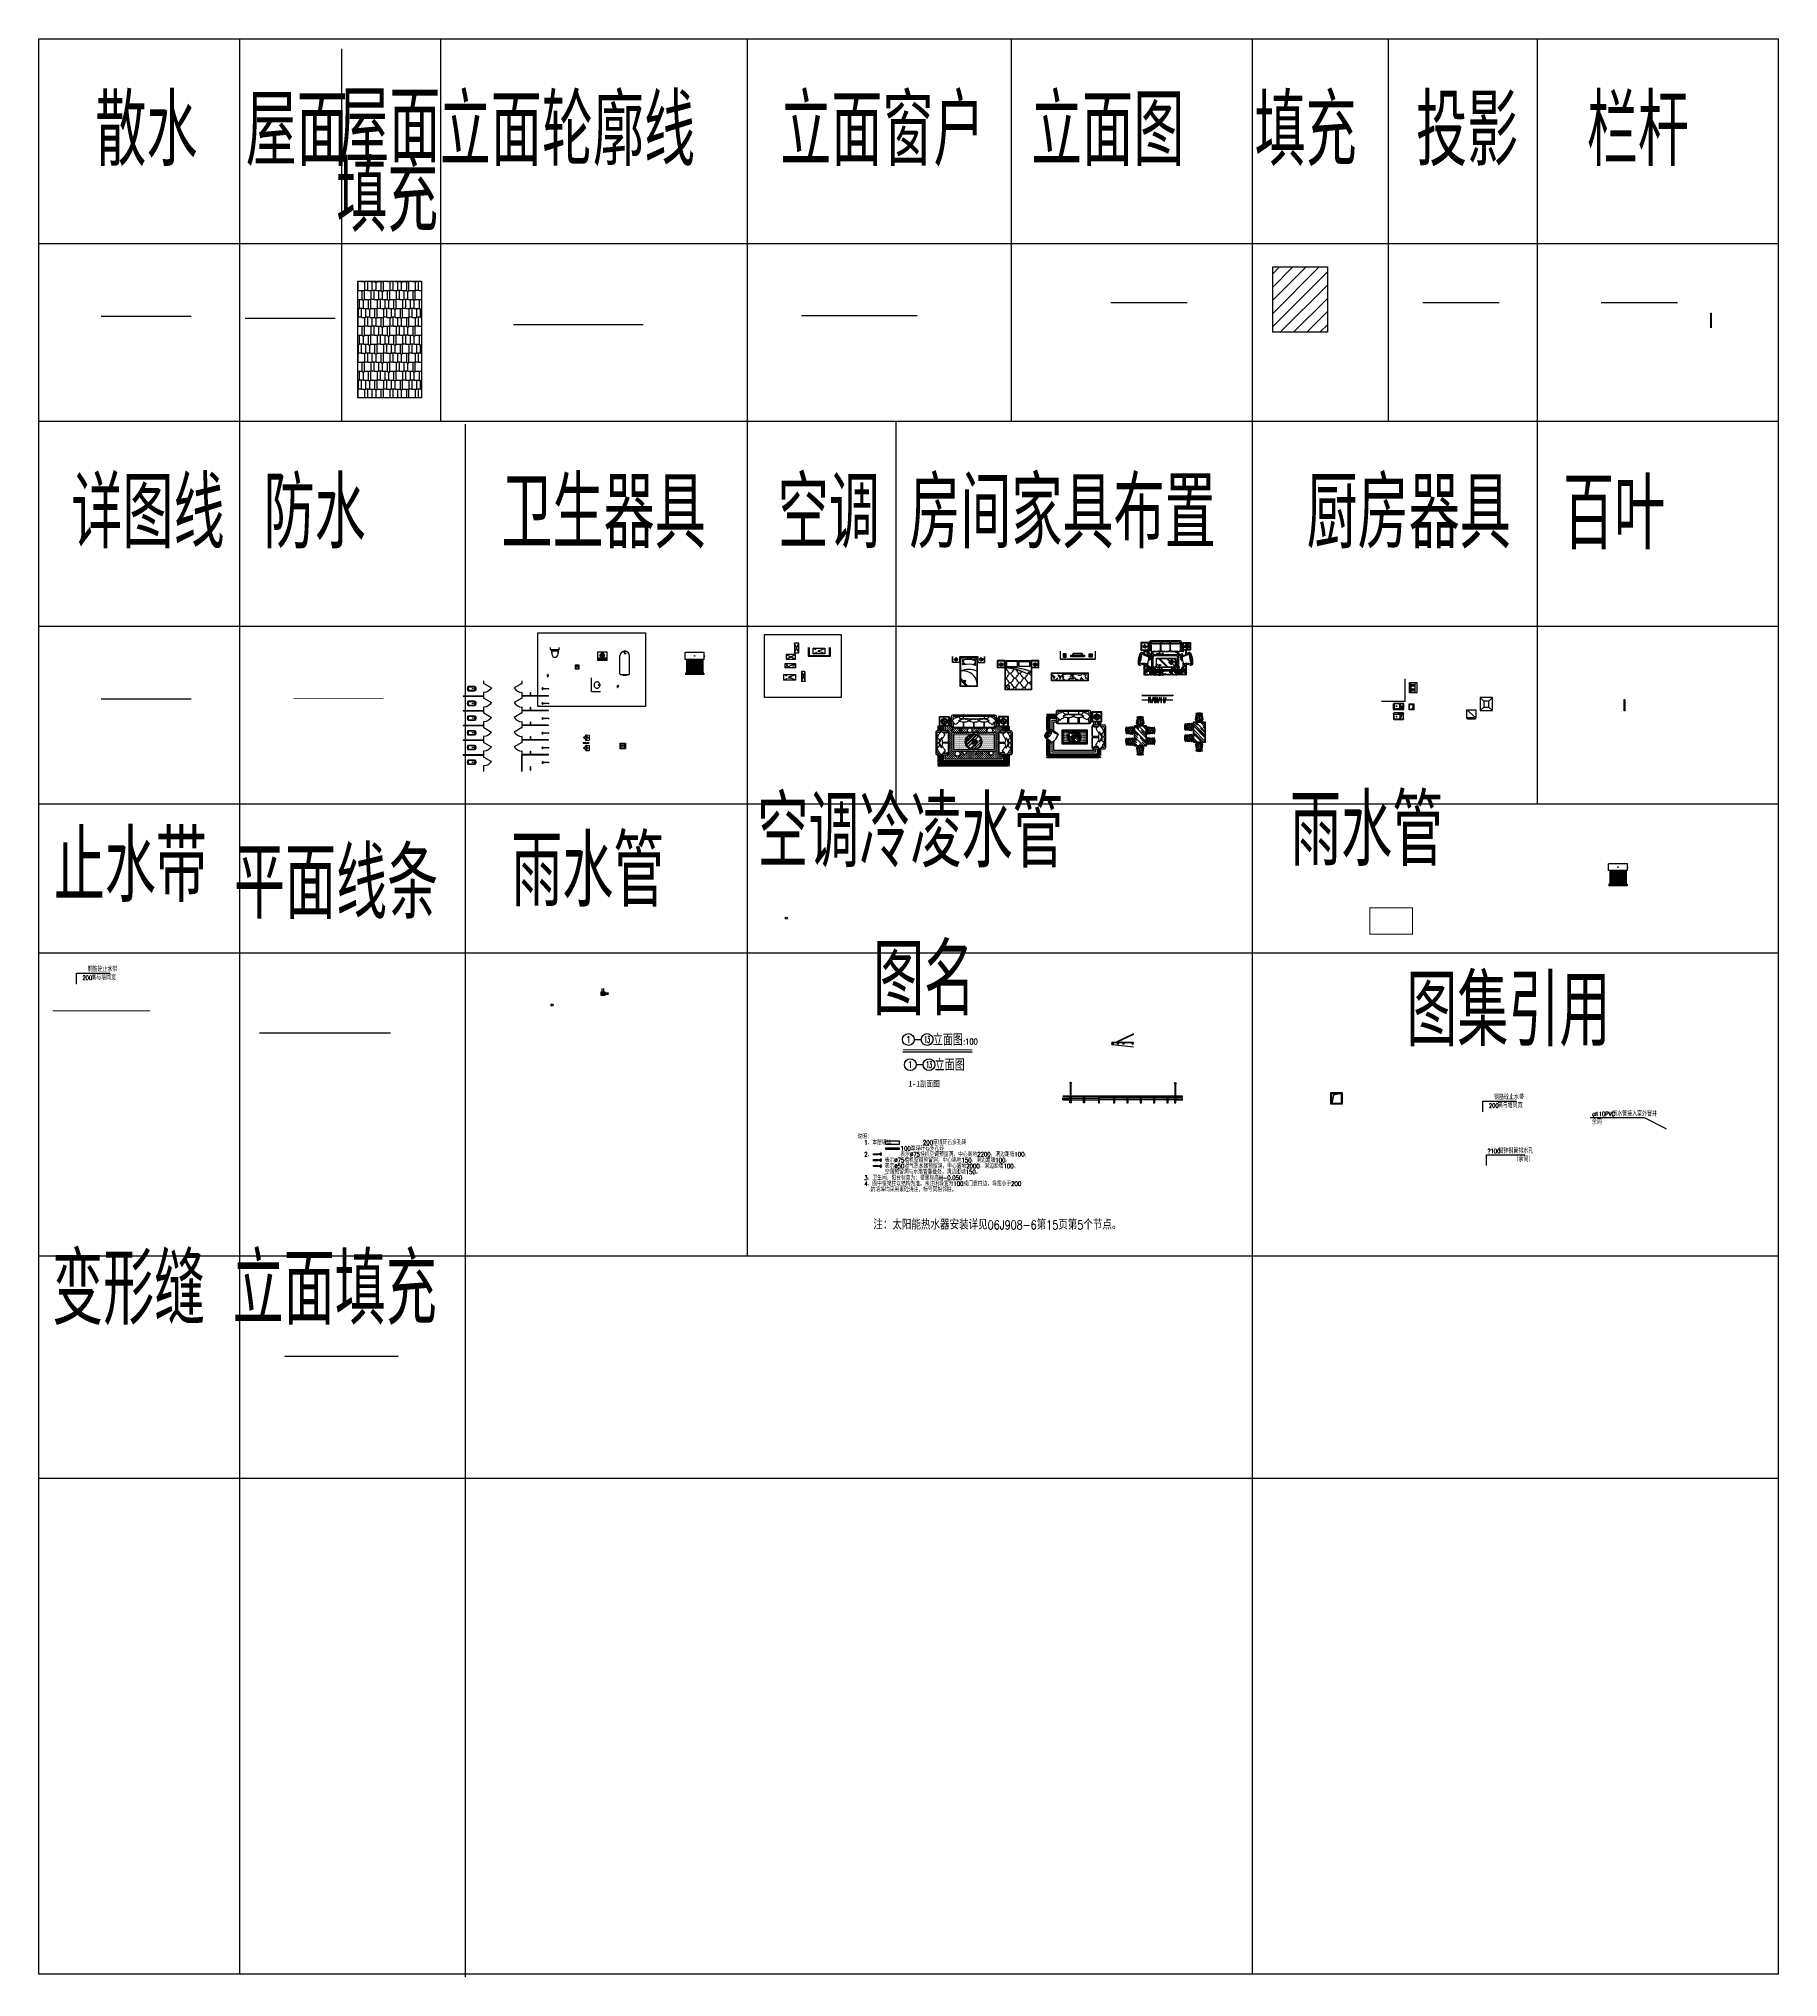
# Model space of a CAD drawing. Extents: x -4747 to 1060961, y -766984 to 396631.
# Drawn here: x -4747 to 113556, y 62565 to 194408 of the extents above; entities that cross this region are included whole.
import ezdxf
from ezdxf.enums import TextEntityAlignment as Align

# ---------------------------------------------------------------- set-up
doc = ezdxf.new("R2010")
doc.units = 0
doc.header["$LTSCALE"] = 1000
doc.header["$MEASUREMENT"] = 0
doc.linetypes.add('CENTER', pattern=[2, 1.25, -0.25, 0.25, -0.25])
doc.linetypes.add('DASH', pattern=[0.35, 0.25, -0.1])
doc.layers.get('0').update_dxf_attribs({"linetype": 'CONTINUOUS'})
for name, color, linetype in [('1-百页', 253, 'CONTINUOUS'), ('AXIS', 3, 'CONTINUOUS'), ('AXIS-1', 3, 'CONTINUOUS'), ('AXIS_TEXT', 7, 'CONTINUOUS'), ('C', 2, 'CONTINUOUS'), ('DIM_LEAD', 3, 'CONTINUOUS'), ('DIM_SYMB', 3, 'CONTINUOUS'), ('GROUND', 2, 'CONTINUOUS'), ('JJ', 86, 'CONTINUOUS'), ('LAYER3', 4, 'CONTINUOUS'), ('PUB_TEXT', 7, 'CONTINUOUS'), ('TEXT', 9, 'CONTINUOUS'), ('WALL', 6, 'CONTINUOUS'), ('剖面填充', 147, 'CONTINUOUS'), ('卫生器具', 54, 'CONTINUOUS'), ('厨房器具', 109, 'CONTINUOUS'), ('屋面', 4, 'CONTINUOUS'), ('屋面填充', 4, 'CENTER'), ('平面线条', 2, 'CONTINUOUS'), ('房间家具布置', 252, 'CONTINUOUS'), ('投影', 8, 'CONTINUOUS'), ('散水', 2, 'CONTINUOUS'), ('栏杆', 56, 'CONTINUOUS'), ('止水带', 2, 'DASH'), ('空调', 161, 'CONTINUOUS'), ('空调冷凌水管', 3, 'CONTINUOUS'), ('空调预留管', 120, 'CONTINUOUS'), ('窗户', 140, 'CONTINUOUS'), ('立面图', 41, 'CONTINUOUS'), ('立面填充', 1, 'CONTINUOUS'), ('立面轮廓线', 3, 'CONTINUOUS'), ('详图线条', 9, 'CONTINUOUS'), ('轻钢雨棚', 2, 'CONTINUOUS'), ('防水', 4, 'CONTINUOUS'), ('雨水管', 2, 'CONTINUOUS')]:
    doc.layers.add(name, color=color, linetype=linetype)
doc.styles.add('_HZTXT', font='txt.shx', dxfattribs={"width": 0.8, "bigfont": 'hztxt.shx'})
doc.styles.add('_ROMANC', font='romanc__.ttf', dxfattribs={"width": 0.6})
doc.styles.add('_TCH_DIM', font='SIMPLEX', dxfattribs={"bigfont": 'GBCBIG'})
doc.styles.add('COMPLEX', font='complex_.ttf')
doc.styles.add('DIM_FONT', font='SIMPLEX', dxfattribs={"width": 0.7, "bigfont": 'GBCBIG'})
doc.styles.add('HZTXT', font='txt.shx', dxfattribs={"bigfont": 'gbcbig.shx'})
doc.styles.get("Standard").update_dxf_attribs({"font": 'gbenor.shx', "bigfont": 'gbcbig.shx'})
doc.styles.add('黑体', font='simhei.ttf')

msp = doc.modelspace()

# ---------------------------------------------------------------- texts
for p in [(56058.2, 125923.9), (56185.8, 124216)]:
    msp.add_text('立面图', height=800).set_placement(p)
at = {"layer": 'DIM_SYMB', "color": 7, "style": 'HZTXT', "width": 0.7}
msp.add_text('1:100', height=400, dxfattribs=at).set_placement((57847.7, 125999.3))
at = {"layer": 'PUB_TEXT'}
for s, p in [('散水', (-896.7, 185757.9)), ('屋面', (9328.5, 185756.6)), ('屋面', (15625.7, 186001.8)), ('立面轮廓线', (22527.9, 185757.9)), ('立面窗户', (45690, 185757.9)), ('立面图', (62744.2, 185757.9)), ('填充', (77945.7, 185757.9)), ('投影', (88929.8, 185757.9)), ('栏杆', (100539.7, 185757.9)), ('填充', (15480.6, 181273.4)), ('详图线', (-2526.1, 159745.2)), ('防水', (10542.3, 159745.2)), ('卫生器具', (26722.8, 159745.2)), ('空调', (45503.5, 159745.2)), ('房间家具布置', (54461.9, 159745.2)), ('厨房器具', (81482.6, 159745.2)), ('百叶', (98920.1, 159689.7)), ('空调冷凌水管', (44119.1, 138047.3)), ('雨水管', (80356.7, 138152.6)), ('止水带', (-3726, 135703.4)), ('平面线条', (8527.4, 134545.5)), ('雨水管', (27382.4, 135379.9)), ('图名', (51993.8, 127978.3)), ('图集引用', (88262.4, 125886.4)), ('变形缝', (-3844, 106947)), ('立面填充', (8439.3, 106947))]:
    msp.add_text(s, height=4822.7, dxfattribs=at).set_placement(p)
for s, height, style, width, p in [('200', 297.5, '_TCH_DIM', 0.705882, (-1778.6, 130398.3)), ('200', 297.5, '_TCH_DIM', 0.705882, (93878.6, 121702)), ('110PVC', 297.5, '_TCH_DIM', 0.705882, (101127.4, 121131.3)), ('说明：', 300, '_HZTXT', 0.8, (50933.5, 119588.7)), ('2、        表示%%c75挂机空调预留洞，中心离地2200，洞边距墙100。', 300, '_HZTXT', 0.8, (51398.4, 118388.7)), ('1、本层墙体         200厚煤矸石多孔砖', 300, '_HZTXT', 0.8, (51398.4, 119188.7)), ('100厚煤矸石多孔砖', 300, '_HZTXT', 0.8, (53870.2, 118788.7)), ('?100', 297.5, '_TCH_DIM', 0.705882, (93794.2, 118604.3)), ('表示%%c75柜机空调预留洞，中心离地150，洞边距墙100。', 300, '_HZTXT', 0.8, (52787.2, 117988.7)), ('表示%%c50燃气热水器预留洞，中心离地2000，洞边距墙100。', 300, '_HZTXT', 0.8, (52787.2, 117588.7)), ('空调预留洞与水落管重叠处，洞边距墙150。', 300, '_HZTXT', 0.8, (52789.8, 117188.7)), ('3、卫生间、阳台标高为：楼面标高H-0.050', 300, '_HZTXT', 0.8, (51398.4, 116788.7)), ('4、图中框架柱以结构为准。未注明垛宽为100或门靠柱边，垛宽小于200', 300, '_HZTXT', 0.8, (51398.4, 116388.7)), ('的墙垛均采用素砼浇注，标号同相邻柱。', 300, '_HZTXT', 0.8, (51831.8, 115988.7)), ('注：太阳能热水器安装详见06J908-6第15页第5个节点。', 600, '_HZTXT', 0.8, (52011.3, 113428.8))]:
    msp.add_text(s, height=height, dxfattribs=dict(at, style=style, width=width)).set_placement(p)
at = {"layer": 'PUB_TEXT', "style": '_TCH_DIM'}
for s, height, p in [('钢筋砼止水带', 337.59, (-1424.4, 130958.3)), ('高与墙同宽', 337.59, (-1178.6, 130398.3)), ('钢筋砼止水带', 337.59, (94232.9, 122262)), ('高与墙同宽', 337.59, (94478.6, 121702)), ('φ', 337.6, (100881.7, 121131.3)), ('雨水管接入室外窨井', 337.59, (102267.4, 121131.3)), ('余同', 337.59, (100881.7, 120571.3)), ('镀锌钢管排水孔', 337.59, (94534.2, 118604.3)), ('（余同）', 337.59, (95552.9, 118044.3))]:
    msp.add_text(s, height=height, dxfattribs=at).set_placement(p)
at = {"layer": 'TEXT', "color": 3, "style": '黑体', "width": 0.8}
msp.add_text('1-1剖面图', height=400, dxfattribs=at).set_placement((54402.8, 123138.8))

# ---------------------------------------------------------------- blocks, each defined once
blk = doc.blocks.new('_AXISO')
blk.add_circle((0, 0), 0.5)
at = {"layer": 'AXIS_TEXT', "style": 'COMPLEX', "width": 1.041667}
blk.add_attdef('A', text='', height=0.56, dxfattribs=at).set_placement((-0.25, -0.28), (0.25, -0.28), align=Align.FIT)
blk = doc.blocks.new('_LV4')
blk.add_lwpolyline([(0, -520, 0.0789663), (92, -505, 0.0881515), (166, -466, 0.1052687), (218, -403, 0.1216849), (235, -335, 0.1216849), (218, -267, 0.1052687), (166, -204, 0.0881515), (92, -165, 0.0789663), (0, -150, 0.0789663), (-92, -165, 0.0881515), (-166, -204, 0.1052687), (-218, -267, 0.1216849), (-235, -335, 0.1216849), (-218, -403, 0.1052687), (-166, -466, 0.0881515), (-92, -505, 0.0789663)], format="xyb", close=True)
blk.add_circle((0, -230), 20)
blk = doc.blocks.new('A$C7F4925B7')
at = {"layer": 'C'}
h = blk.add_hatch(dxfattribs=at)
h.set_pattern_fill('SWAMP', color=256, scale=0.5, style=0)
h.set_pattern_definition([(0, (-47986.95, -14982.737), (6.35, 10.9985), [1.5875, -11.1125]), (90, (-47986.156, -14982.737), (-6.35, 10.9985), [0.79375, -21.2033]), (90, (-47985.958, -14982.737), (-6.35, 10.9985), [0.635, -21.36205]), (90, (-47986.355, -14982.737), (-6.35, 10.9985), [0.635, -21.36205]), (60, (-47985.759, -14982.737), (-6.3499804, 10.9985113), [0.508, -12.192]), (120, (-47986.553, -14982.737), (-12.6999804, 1.13e-05), [0.508, -12.192])])
h.paths.add_polyline_path([(0, 190, 0.5111853), (158, 76, 0.0492638), (157, 100, -11.474609), (184, 115, -0.0436336), (188, 91, 0.2466015), (240, 190, 1.0000001)])
at = {"layer": 'LAYER3'}
blk.add_line((163, 0), (124, 0), dxfattribs=at)
blk.add_circle((128, 185), 9.62, dxfattribs=at)
for centre, radius, start, end in [((128, 185), 89.6, 308.93194, 289.00921), ((128, 185), 69.6, 317.25146, 290.01783), ((128, 185), 19.6, 346.26826, 271.70893), ((35, 85), 123, 315.95053, 40.56877), ((49, 81), 139, 324.55539, 45.40595)]:
    blk.add_arc(centre, radius, start, end, dxfattribs=at)
blk = doc.blocks.new('A$C75BE60E9')
at = {"layer": '房间家具布置'}
for p, q in [((89, 1826), (378, 1826)), ((234, 1682), (234, 1970)), ((525, 1968), (1130, 1968)), ((1665, 1968), (1130, 1968)), ((1665, 1924), (1130, 1924)), ((1679, 2030), (1695, 2030)), ((1695, 2030), (1695, 1998)), ((2095, 1826), (1807, 1826)), ((1951, 1682), (1951, 1970))]:
    blk.add_line(p, q, dxfattribs=at)
for points in [[(489, 2030), (489, 1610), (0, 1610), (0, 2030)], [(477, 2030), (477, 1622), (12, 1622), (12, 2030)], [(495, 2030), (495, 0), (1695, 0), (1695, 2030)], [(1679, 1983), (505, 1983), (505, 2030), (1679, 2030), (1679, 1983)], [(1130, 1924), (525, 1924)], [(1130, 1968), (535, 1968)], [(1695, 2030), (1695, 1610), (2184, 1610), (2184, 2030)], [(1707, 2030), (1707, 1622), (2172, 1622), (2172, 2030)]]:
    blk.add_lwpolyline(points, dxfattribs=at)
blk.add_lwpolyline([(525, 1968), (525, 80, 0.4142136), (575, 30), (1615, 30, 0.4142136), (1665, 80), (1665, 1968)], format="xyb", dxfattribs=at)
for centre, radius in [((234, 1826), 94.2), ((234, 1826), 51), ((1951, 1826), 94.2), ((1951, 1826), 51)]:
    blk.add_circle(centre, radius, dxfattribs=at)
for centre, radius, start, end in [((168, 1850), 46.2, 232.30017, 292.53802), ((169, 1856), 60.5, 244.17003, 290.48975), ((199, 1888), 60.5, 208.17003, 254.48975), ((195, 1883), 46.2, 196.30017, 256.53802), ((167, 1807), 46.2, 268.30017, 328.53802), ((164, 1812), 60.5, 280.17003, 326.48975), ((242, 1897), 60.5, 172.17003, 218.48975), ((236, 1895), 46.2, 160.30017, 220.53802), ((191, 1771), 46.2, 304.30017, 4.53802), ((282, 1878), 60.5, 136.17003, 182.48975), ((185, 1774), 60.5, 316.17003, 2.48975), ((276, 1881), 46.2, 124.30017, 184.53802), ((303, 1840), 60.5, 100.17003, 146.48975), ((300, 1845), 46.2, 88.30017, 148.53802), ((231, 1757), 46.2, 340.30017, 40.53802), ((225, 1755), 60.5, 352.17003, 38.48975), ((298, 1796), 60.5, 64.17003, 110.48975), ((299, 1802), 46.2, 52.30017, 112.53802), ((272, 1769), 46.2, 16.30017, 76.53802), ((268, 1764), 60.5, 28.17003, 74.48975), ((525, 1998), 30, 180, 270), ((886, 1442), 204, 127.11975, 175.09005), ((1065, -487), 1984, 75.85852, 101.10549), ((879, 1807), 194, 174.11002, 233.4289), ((664, 1755), 74.7, 349.07903, 72.92425), ((776, 2028), 221, 245.74358, 277.09849), ((329, 1702), 378, 353.49469, 19.18669), ((748, 1626), 54.7, 142.08329, 220.902), ((377, 1569), 330, 343.79543, 3.55541), ((931, 1684), 184, 210.60309, 270.40718), ((1109, -390), 2220, 80.93505, 97.90367), ((1460, 1642), 156, 88.95772, 139.05179), ((1574, 1575), 245, 94.0129, 139.5811), ((1722, 2051), 637, 238.34989, 254.31375), ((1482, 1957), 156, 261.59582, 298.90918), ((1387, 1462), 165, 351.26213, 55.75721), ((1539, 1483), 47.8, 179.77267, 283.80184), ((1547, 1767), 49, 72.9226, 134.40089), ((1364, 1800), 194, 320.94042, 333.73715), ((1909, 1543), 375, 173.82958, 196.4356), ((1582, 1702), 45.9, 165.35061, 223.26844), ((1382, 1649), 168, 337.01696, 7.53676), ((1364, 1800), 194, 333.73715, 5.88998), ((2053, 1674), 517, 163.60457, 172.3273), ((1665, 1998), 30, 270, 0), ((1886, 1802), 46.2, 67.46198, 127.69983), ((1886, 1796), 60.5, 69.51025, 115.82997), ((1916, 1764), 60.5, 105.51025, 151.82997), ((1912, 1769), 46.2, 103.46198, 163.69983), ((1884, 1845), 46.2, 31.46198, 91.69983), ((1881, 1840), 60.5, 33.51025, 79.82997), ((1959, 1755), 60.5, 141.51025, 187.82997), ((1953, 1757), 46.2, 139.46198, 199.69983), ((1908, 1881), 46.2, 355.46198, 55.69983), ((1999, 1774), 60.5, 177.51025, 223.82997), ((1903, 1878), 60.5, 357.51025, 43.82997), ((1993, 1771), 46.2, 175.46198, 235.69983), ((2020, 1812), 60.5, 213.51025, 259.82997), ((2017, 1807), 46.2, 211.46198, 271.69983), ((1948, 1895), 46.2, 319.46198, 19.69983), ((1942, 1897), 60.5, 321.51025, 7.82997), ((2015, 1856), 60.5, 249.51025, 295.82997), ((2016, 1850), 46.2, 247.46198, 307.69983), ((1990, 1883), 46.2, 283.46198, 343.69983), ((1986, 1888), 60.5, 285.51025, 331.82997), ((1095, -176), 1329, 64.59991, 115.40009), ((723, 103), 942, 359.26066, 102.14342), ((1219, 720), 704, 189.91062, 258.38345), ((799, 684), 286, 197.236, 283.86348), ((1017, 400), 318, 177.22468, 213.41029), ((947, 336), 188, 168.35907, 218.53383), ((1039, 338), 269, 167.11557, 225.10482), ((1100, 289), 260, 153.48354, 264.97652)]:
    blk.add_arc(centre, radius, start, end, dxfattribs=at)
blk = doc.blocks.new('A$C3B9A7D24')
at = {"layer": '房间家具布置'}
h = blk.add_hatch(dxfattribs=at)
h.set_pattern_fill('STONE00', color=256, scale=50, style=0)
h.set_pattern_definition([(0, (-21106.58, -14392.88), (0, 123.75), [8.928, -116.072]), (270, (-21113.37, -14399.6), (125, -2e-14), [9.7639, -113.9861]), (44.7121, (-21113.365, -14399.6), (1e-14, 123.7502), [9.54914, -166.3462]), (135.2879, (-21106.58, -14416.08), (1e-14, 123.7502), [9.54914, -166.3462]), (0, (-21106.58, -14416.08), (0, 123.75), [8.928, -116.072]), (90, (-21090.87, -14409.36), (-125, 8e-15), [9.7639, -113.9861]), (44.7121, (-21097.65, -14416.08), (1e-14, 123.7502), [9.54914, -166.3462]), (135.2879, (-21090.865, -14399.6), (1e-14, 123.7502), [9.54914, -166.3462]), (0, (-21177.33, -14401.56), (0, 123.75), [4.96, -120.04]), (270, (-21181.1, -14405.3), (125, -2e-14), [5.4242, -118.3258]), (44.7121, (-21181.1, -14405.296), (1e-14, 123.7502), [5.3049, -170.58993]), (135.2879, (-21177.33, -14414.45), (1e-14, 123.7502), [5.3049, -170.58993]), (0, (-21177.33, -14414.45), (0, 123.75), [4.96, -120.04]), (90, (-21168.6, -14410.72), (-125, 8e-15), [5.4242, -118.3258]), (44.7121, (-21172.37, -14414.45), (1e-14, 123.7502), [5.3049, -170.58993]), (135.2879, (-21168.6, -14405.296), (1e-14, 123.7502), [5.3049, -170.58993]), (0, (-21086.72, -14417.43), (0, 123.75), [12.896, -112.104]), (270, (-21096.53, -14427.13), (125, -2e-14), [14.10304, -109.64696]), (44.7121, (-21096.525, -14427.13), (1e-14, 123.7502), [13.79286, -162.102]), (135.2879, (-21086.72, -14450.94), (1e-14, 123.7502), [13.79286, -162.102]), (0, (-21086.72, -14450.94), (0, 123.75), [12.896, -112.104]), (90, (-21064.03, -14441.23), (-125, 8e-15), [14.10304, -109.64696]), (44.7121, (-21073.83, -14450.94), (1e-14, 123.7502), [13.79286, -162.102]), (135.2879, (-21064.025, -14427.13), (1e-14, 123.7502), [13.79286, -162.102]), (0, (-21116.4, -14342.93), (0, 123.75), [9.92, -115.08]), (270, (-21123.94, -14350.39), (125, -2e-14), [10.8484, -112.9016]), (44.7121, (-21123.94, -14350.39), (1e-14, 123.7502), [10.6098, -165.285]), (135.2879, (-21116.4, -14368.71), (1e-14, 123.7502), [10.6098, -165.285]), (0, (-21116.4, -14368.7), (0, 123.75), [9.92, -115.08]), (90, (-21098.94, -14361.24), (-125, 8e-15), [10.8484, -112.9016]), (44.7121, (-21106.48, -14368.71), (1e-14, 123.7502), [10.6098, -165.285]), (135.2879, (-21098.94, -14350.39), (1e-14, 123.7502), [10.6098, -165.285]), (0, (-21079.34, -14365.26), (0, 123.75), [12.4, -112.6]), (270, (-21088.77, -14374.59), (125, -2e-14), [13.5605, -110.1895]), (44.7121, (-21088.77, -14374.59), (1e-14, 123.7502), [13.2625, -162.6328]), (135.2879, (-21079.34, -14397.484), (1e-14, 123.7502), [13.2625, -162.6328]), (0, (-21079.34, -14397.48), (0, 123.75), [12.4, -112.6]), (90, (-21057.52, -14388.15), (-125, 8e-15), [13.5605, -110.1895]), (44.7121, (-21066.94, -14397.484), (1e-14, 123.7502), [13.2625, -162.6328]), (135.2879, (-21057.52, -14374.59), (1e-14, 123.7502), [13.2625, -162.6328]), (0, (-21115.2, -14439.51), (0, 123.75), [6.944, -118.056]), (270, (-21120.47, -14444.73), (125, -2e-14), [7.5938, -116.1562]), (44.7121, (-21120.47, -14444.735), (1e-14, 123.7502), [7.4268, -168.46806]), (135.2879, (-21115.196, -14457.55), (1e-14, 123.7502), [7.4268, -168.46806]), (0, (-21115.2, -14457.55), (0, 123.75), [6.944, -118.056]), (90, (-21102.97, -14452.33), (-125, 8e-15), [7.5938, -116.1562]), (44.7121, (-21108.25, -14457.55), (1e-14, 123.7502), [7.4268, -168.46806]), (135.2879, (-21102.97, -14444.735), (1e-14, 123.7502), [7.4268, -168.46806]), (0, (-21158.9, -14351.6), (0, 123.75), [19.84, -105.16]), (270, (-21173.97, -14366.53), (125, -2e-14), [21.69733, -102.05267]), (44.7121, (-21173.975, -14366.53), (1e-14, 123.7502), [21.22014, -154.6752]), (135.2879, (-21158.895, -14403.16), (1e-14, 123.7502), [21.22014, -154.6752]), (0, (-21158.9, -14403.16), (0, 123.75), [19.84, -105.16]), (90, (-21123.97, -14388.23), (-125, 8e-15), [21.69733, -102.05267]), (44.7121, (-21139.055, -14403.16), (1e-14, 123.7502), [21.22014, -154.6752]), (135.2879, (-21123.975, -14366.53), (1e-14, 123.7502), [21.22014, -154.6752]), (0, (-21166.4, -14429.55), (0, 123.75), [9.92, -115.08]), (270, (-21173.94, -14437.02), (125, -2e-14), [10.8484, -112.9016]), (44.7121, (-21173.94, -14437.02), (1e-14, 123.7502), [10.6098, -165.285]), (135.2879, (-21166.4, -14455.33), (1e-14, 123.7502), [10.6098, -165.285]), (0, (-21166.4, -14455.33), (0, 123.75), [9.92, -115.08]), (90, (-21148.94, -14447.87), (-125, 8e-15), [10.8484, -112.9016]), (44.7121, (-21156.48, -14455.33), (1e-14, 123.7502), [10.6098, -165.285]), (135.2879, (-21148.94, -14437.02), (1e-14, 123.7502), [10.6098, -165.285])])
edge = h.paths.add_edge_path()
edge.add_ellipse((2274, 913), major_axis=(-311, 0), ratio=0.99, start_angle=266.87165, end_angle=328.82487, ccw=False)
edge.add_ellipse((910, -1881), major_axis=(3423, 0), ratio=0.99, start_angle=66.21421, end_angle=96.70024)
edge.add_ellipse((471, -1525), major_axis=(-3041, 0), ratio=0.99, start_angle=239.63474, end_angle=269.24818, ccw=False)
h.paths.add_polyline_path([(801, 297), (511, 297), (801, 10)])
h = blk.add_hatch(dxfattribs=at)
h.set_pattern_fill('TILE09', color=256, scale=50, style=0)
h.set_pattern_definition([(90, (-21089, -14344), (-640, 4e-14), [83.379, -550.221]), (116.7961, (-20518.74, -14212.74), (1e-05, 633.6002), [49.661, -1369.986]), (116.7961, (-21158.74, -14212.74), (1e-05, 633.6002), [49.661, -1369.986]), (153.6646, (-20449, -14260.6), (-1e-05, 633.6), [47.757, -1380.475]), (153.6646, (-21089, -14260.6), (-1e-05, 633.6), [47.757, -1380.475]), (135.288, (-21131.8, -14239.4), (4e-14, 633.5995), [37.896, -862.687]), (44.712, (-20726.2, -14239.4), (4e-14, 633.5995), [37.896, -862.687]), (26.3354, (-20129, -14260.6), (1e-05, 633.6), [47.757, -1380.475]), (26.3354, (-20769, -14260.6), (1e-05, 633.6), [47.757, -1380.475]), (63.2039, (-20059.27, -14212.74), (-1e-05, 633.6002), [49.661, -1369.986]), (63.2039, (-20699.27, -14212.74), (-1e-05, 633.6002), [49.661, -1369.986]), (90, (-20769, -14344), (-640, 4e-14), [83.379, -550.221]), (90, (-20996.9, -14460.7), (-640, 4e-14), [24.535, -609.065]), (135.288, (-21019.27, -14391.8), (4e-14, 633.5995), [37.896, -862.687]), (153.6646, (-20406.2, -14365.16), (-1e-05, 633.6), [47.757, -1380.475]), (153.6646, (-21046.2, -14365.16), (-1e-05, 633.6), [47.757, -1380.475]), (116.7961, (-20356.9, -14436.14), (1e-05, 633.6002), [49.661, -1369.986]), (116.7961, (-20996.9, -14436.14), (1e-05, 633.6002), [49.661, -1369.986]), (63.2039, (-20221.13, -14436.14), (-1e-05, 633.6002), [49.661, -1369.986]), (63.2039, (-20861.13, -14436.14), (-1e-05, 633.6002), [49.661, -1369.986]), (26.3354, (-20171.8, -14365.16), (1e-05, 633.6), [47.757, -1380.475]), (26.3354, (-20811.8, -14365.16), (1e-05, 633.6), [47.757, -1380.475]), (44.712, (-20838.74, -14391.8), (4e-14, 633.5995), [37.896, -862.687]), (90, (-20861.1, -14460.7), (-640, 4e-14), [24.535, -609.065]), (180, (-20541.1, -14143.9), (-8e-14, -633.6), [135.762, -504.238]), (180, (-20861.1, -13827.1), (-8e-14, -633.6), [135.762, -504.238]), (270, (-20861.1, -13827.1), (640, -1e-13), [24.535, -609.065]), (135.288, (-20811.8, -13922.6), (4e-14, 633.5995), [37.896, -862.687]), (153.6646, (-20129, -13943.8), (-1e-05, 633.6), [47.757, -1380.475]), (153.6646, (-20769, -13943.8), (-1e-05, 633.6), [47.757, -1380.475]), (116.7961, (-20198.74, -13895.94), (1e-05, 633.6002), [49.661, -1369.986]), (116.7961, (-20838.74, -13895.94), (1e-05, 633.6002), [49.661, -1369.986]), (63.2039, (-20379.27, -13895.94), (-1e-05, 633.6002), [49.661, -1369.986]), (63.2039, (-21019.27, -13895.94), (-1e-05, 633.6002), [49.661, -1369.986]), (26.3354, (-20449, -13943.8), (1e-05, 633.6), [47.757, -1380.475]), (26.3354, (-21089, -13943.8), (1e-05, 633.6), [47.757, -1380.475]), (44.712, (-21046.2, -13922.6), (4e-14, 633.5995), [37.896, -862.687]), (270, (-20996.9, -13827.1), (640, -1e-13), [24.535, -609.065]), (270, (-20769, -13943.8), (640, -1e-13), [83.379, -550.221]), (116.7961, (-20036.9, -14119.34), (1e-05, 633.6002), [49.661, -1369.986]), (116.7961, (-20676.9, -14119.34), (1e-05, 633.6002), [49.661, -1369.986]), (153.6646, (-20086.2, -14048.36), (-1e-05, 633.6), [47.757, -1380.475]), (153.6646, (-20726.2, -14048.36), (-1e-05, 633.6), [47.757, -1380.475]), (135.288, (-20699.27, -14075), (4e-14, 633.5995), [37.896, -862.687]), (90, (-20676.9, -14168.4), (-640, 4e-14), [49.07, -584.53]), (90, (-21181.1, -14168.4), (-640, 4e-14), [49.07, -584.53]), (44.712, (-21158.74, -14075), (4e-14, 633.5995), [37.896, -862.687]), (26.3354, (-20491.8, -14048.36), (1e-05, 633.6), [47.757, -1380.475]), (26.3354, (-21131.8, -14048.36), (1e-05, 633.6), [47.757, -1380.475]), (63.2039, (-20541.13, -14119.34), (-1e-05, 633.6002), [49.661, -1369.986]), (63.2039, (-21181.13, -14119.34), (-1e-05, 633.6002), [49.661, -1369.986]), (270, (-21089, -13943.8), (640, -1e-13), [83.379, -550.221])])
edge = h.paths.add_edge_path()
edge.add_line((511, 1485), (511, 297))
edge.add_line((511, 297), (801, 297))
edge.add_line((801, 297), (801, 10))
edge.add_line((801, 10), (2291, 10))
edge.add_line((2291, 10), (2291, 1220))
edge.add_ellipse((2274, 913), major_axis=(-311, 0), ratio=0.99, start_angle=266.87165, end_angle=328.82487)
edge.add_ellipse((471, -1525), major_axis=(3041, 0), ratio=0.99, start_angle=59.63474, end_angle=89.24818)
for p, q in [((501, 1980), (0, 1980)), ((0, 1485), (0, 1980)), ((501, 1485), (0, 1485)), ((465, 1945), (35, 1945)), ((35, 1520), (35, 1945)), ((465, 1520), (35, 1520)), ((387, 1721), (108, 1721)), ((250, 1591), (250, 1857)), ((465, 1520), (465, 1945)), ((501, 1980), (2301, 1980)), ((501, 1980), (501, 0)), ((501, 1485), (501, 1980)), ((501, 1970), (2301, 1970)), ((511, 1980), (511, 0)), ((1350, 1930), (607, 1930)), ((607, 1930), (607, 1578)), ((607, 1578), (1350, 1578)), ((1350, 1578), (1350, 1930)), ((1454, 1930), (2197, 1930)), ((1454, 1578), (1454, 1930)), ((2197, 1578), (1454, 1578)), ((2197, 1930), (2197, 1578)), ((2291, 1980), (2291, 0)), ((2301, 1980), (2301, 0)), ((2802, 1980), (2301, 1980)), ((2301, 1485), (2301, 1980)), ((2802, 1485), (2301, 1485)), ((2766, 1945), (2336, 1945)), ((2336, 1520), (2336, 1945)), ((2766, 1520), (2336, 1520)), ((2688, 1721), (2409, 1721)), ((2551, 1591), (2551, 1857)), ((2766, 1520), (2766, 1945)), ((2802, 1485), (2802, 1980)), ((2301, 10), (501, 10)), ((511, 297), (801, 10)), ((511, 297), (801, 297)), ((801, 297), (801, 10)), ((2301, 0), (501, 0))]:
    blk.add_line(p, q, dxfattribs=at)
for centre, major_axis in [((250, 1721), (-112, 0)), ((250, 1721), (-91.7, 0)), ((2551, 1721), (-112, 0)), ((2551, 1721), (-91.7, 0))]:
    blk.add_ellipse(centre, major_axis=major_axis, ratio=0.99, dxfattribs=at)
for centre, major_axis, start_param, end_param in [((910, -1881), (-3423, 0), 4.2972486, 4.8293303), ((471, -1525), (-3041, 0), 4.1824152, 4.6992673), ((-3, 1754), (635, 0), 5.9993912, 6.5669794), ((1960, 1754), (-635, 0), 5.9993912, 6.5669794), ((845, 1754), (635, 0), 5.9993912, 6.5669794), ((2807, 1754), (-635, 0), 5.9993912, 6.5669794), ((2274, 913), (-311, 0), 4.657789, 5.7390767)]:
    blk.add_ellipse(centre, major_axis=major_axis, ratio=0.99, start_param=start_param, end_param=end_param, dxfattribs=at)
blk = doc.blocks.new('A$C71711AA1')
at = {"layer": '房间家具布置'}
h = blk.add_hatch(dxfattribs=at)
h.set_pattern_fill('AR-RROOF', color=256, scale=12, angle=-45, style=0)
h.set_pattern_definition([(315, (-1567.22, 28609.04), (689.6837, -258.6314), [4572, -609.6, 1524, -304.8]), (315, (-1172.8, 28430.15), (71.1236, 502.176), [914.4, -100.584, 1828.8, -228.6]), (315, (-1276.26, 28684.48), (1265.1385, -976.3334), [2438.4, -426.72, 1219.2, -304.8])])
h.paths.add_polyline_path([(625, 622), (1385, 622), (1385, 1982), (625, 1982)])
for p, q in [((124, 1567), (51, 1561)), ((124, 1757), (52, 1763)), ((124, 1777), (53, 1785)), ((124, 1549), (53, 1541)), ((124, 1817), (124, 1506)), ((149, 1817), (149, 1506)), ((181, 1705), (149, 1687)), ((181, 1618), (149, 1636)), ((468, 1904), (168, 1867)), ((168, 1456), (468, 1419)), ((471, 1880), (171, 1842)), ((171, 1481), (471, 1443)), ((219, 1684), (181, 1705)), ((219, 1640), (181, 1618)), ((257, 1837), (219, 1815)), ((219, 1771), (219, 1815)), ((257, 1749), (219, 1771)), ((219, 1640), (219, 1684)), ((257, 1574), (219, 1552)), ((219, 1509), (219, 1552)), ((257, 1487), (219, 1509)), ((295, 1815), (257, 1837)), ((295, 1771), (257, 1749)), ((295, 1552), (257, 1574)), ((295, 1509), (257, 1487)), ((295, 1771), (295, 1815)), ((332, 1705), (295, 1684)), ((295, 1640), (295, 1684)), ((332, 1618), (295, 1640)), ((295, 1509), (295, 1552)), ((370, 1684), (332, 1705)), ((370, 1640), (332, 1618)), ((408, 1837), (370, 1815)), ((370, 1771), (370, 1815)), ((408, 1749), (370, 1771)), ((370, 1640), (370, 1684)), ((408, 1574), (370, 1552)), ((370, 1509), (370, 1552)), ((408, 1487), (370, 1509)), ((446, 1815), (408, 1837)), ((446, 1771), (408, 1749)), ((446, 1552), (408, 1574)), ((446, 1509), (408, 1487)), ((446, 1771), (446, 1815)), ((484, 1705), (446, 1684)), ((446, 1640), (446, 1684)), ((484, 1618), (446, 1640)), ((446, 1509), (446, 1552)), ((499, 1697), (484, 1705)), ((499, 1627), (484, 1618)), ((499, 1468), (499, 1855)), ((524, 1468), (524, 1855)), ((605, 602), (605, 2002)), ((605, 2002), (1405, 2002)), ((625, 1982), (1385, 1982)), ((625, 622), (625, 1982)), ((755, 2136), (792, 2436)), ((779, 2133), (817, 2433)), ((1191, 2105), (804, 2105)), ((1191, 2080), (804, 2080)), ((822, 2348), (844, 2386)), ((844, 2310), (822, 2348)), ((822, 2196), (844, 2234)), ((844, 2158), (822, 2196)), ((842, 2480), (1153, 2480)), ((842, 2455), (1153, 2455)), ((888, 2386), (844, 2386)), ((888, 2310), (844, 2310)), ((888, 2234), (844, 2234)), ((888, 2158), (844, 2158)), ((882, 2480), (874, 2551)), ((910, 2348), (888, 2386)), ((888, 2310), (910, 2348)), ((910, 2196), (888, 2234)), ((888, 2158), (910, 2196)), ((902, 2480), (896, 2552)), ((954, 2424), (972, 2455)), ((976, 2386), (954, 2424)), ((954, 2272), (976, 2310)), ((976, 2234), (954, 2272)), ((954, 2120), (976, 2158)), ((963, 2105), (954, 2120)), ((1019, 2386), (976, 2386)), ((1019, 2310), (976, 2310)), ((1019, 2234), (976, 2234)), ((1019, 2158), (976, 2158)), ((1019, 2386), (1041, 2424)), ((1041, 2272), (1019, 2310)), ((1019, 2234), (1041, 2272)), ((1041, 2120), (1019, 2158)), ((1041, 2424), (1023, 2455)), ((1032, 2105), (1041, 2120)), ((1085, 2348), (1107, 2386)), ((1107, 2310), (1085, 2348)), ((1085, 2196), (1107, 2234)), ((1107, 2158), (1085, 2196)), ((1092, 2480), (1098, 2554)), ((1151, 2386), (1107, 2386)), ((1151, 2310), (1107, 2310)), ((1151, 2234), (1107, 2234)), ((1151, 2158), (1107, 2158)), ((1110, 2480), (1118, 2552)), ((1172, 2348), (1151, 2386)), ((1151, 2310), (1172, 2348)), ((1172, 2196), (1151, 2234)), ((1151, 2158), (1172, 2196)), ((1178, 2433), (1216, 2133)), ((1203, 2436), (1241, 2136)), ((1385, 1982), (1385, 622)), ((1405, 2002), (1405, 602)), ((125, 810), (51, 803)), ((125, 999), (52, 1006)), ((125, 1020), (53, 1027)), ((125, 791), (53, 784)), ((125, 1060), (125, 748)), ((150, 1060), (150, 748)), ((181, 948), (150, 930)), ((181, 860), (150, 878)), ((468, 1147), (168, 1109)), ((168, 698), (468, 661)), ((472, 1122), (172, 1085)), ((172, 723), (472, 686)), ((219, 926), (181, 948)), ((219, 882), (181, 860)), ((257, 1079), (219, 1057)), ((219, 1013), (219, 1057)), ((257, 992), (219, 1013)), ((219, 882), (219, 926)), ((257, 817), (219, 795)), ((219, 751), (219, 795)), ((257, 729), (219, 751)), ((295, 1057), (257, 1079)), ((295, 1013), (257, 992)), ((295, 795), (257, 817)), ((295, 751), (257, 729)), ((295, 1013), (295, 1057)), ((333, 948), (295, 926)), ((295, 882), (295, 926)), ((333, 860), (295, 882)), ((295, 751), (295, 795)), ((371, 926), (333, 948)), ((371, 882), (333, 860)), ((408, 1079), (371, 1057)), ((371, 1013), (371, 1057)), ((408, 992), (371, 1013)), ((371, 882), (371, 926)), ((408, 817), (371, 795)), ((371, 751), (371, 795)), ((408, 729), (371, 751)), ((446, 1057), (408, 1079)), ((446, 1013), (408, 992)), ((446, 795), (408, 817)), ((446, 751), (408, 729)), ((446, 1013), (446, 1057)), ((484, 948), (446, 926)), ((446, 882), (446, 926)), ((484, 860), (446, 882)), ((446, 751), (446, 795)), ((500, 939), (484, 948)), ((500, 869), (484, 860)), ((500, 711), (500, 1097)), ((525, 711), (525, 1097)), ((1405, 602), (605, 602)), ((1385, 622), (625, 622)), ((755, 468), (792, 168)), ((779, 471), (817, 171)), ((1191, 524), (804, 524)), ((1191, 499), (804, 499)), ((844, 446), (822, 408)), ((822, 408), (844, 370)), ((844, 295), (822, 257)), ((822, 257), (844, 219)), ((842, 149), (1153, 149)), ((842, 124), (1153, 124)), ((888, 446), (844, 446)), ((888, 370), (844, 370)), ((888, 295), (844, 295)), ((888, 219), (844, 219)), ((882, 124), (874, 53)), ((888, 446), (910, 408)), ((910, 408), (888, 370)), ((888, 295), (910, 257)), ((910, 257), (888, 219)), ((902, 124), (896, 52)), ((963, 499), (954, 484)), ((954, 484), (976, 446)), ((976, 370), (954, 332)), ((954, 332), (976, 295)), ((976, 219), (954, 181)), ((954, 181), (972, 149)), ((1019, 446), (976, 446)), ((1019, 370), (976, 370)), ((1019, 295), (976, 295)), ((1019, 219), (976, 219)), ((1041, 484), (1019, 446)), ((1019, 370), (1041, 332)), ((1041, 332), (1019, 295)), ((1019, 219), (1041, 181)), ((1041, 181), (1023, 149)), ((1032, 499), (1041, 484)), ((1107, 446), (1085, 408)), ((1085, 408), (1107, 370)), ((1107, 295), (1085, 257)), ((1085, 257), (1107, 219)), ((1092, 124), (1098, 51)), ((1151, 446), (1107, 446)), ((1151, 370), (1107, 370)), ((1151, 295), (1107, 295)), ((1151, 219), (1107, 219)), ((1110, 124), (1118, 53)), ((1151, 446), (1172, 408)), ((1172, 408), (1151, 370)), ((1151, 295), (1172, 257)), ((1172, 257), (1151, 219)), ((1178, 171), (1216, 471)), ((1203, 168), (1241, 468))]:
    blk.add_line(p, q, dxfattribs=at)
for centre, radius, start, end in [((656, 1668), 656, 161.11563, 200.36289), ((50, 1875), 16.2, 342.14822, 161.53372), ((53, 1446), 13.4, 199.02331, 18.61481), ((1204, 1660), 1158, 169.53961, 190.46039), ((174, 1817), 50, 97.12502, 180), ((174, 1506), 50, 180, 262.87498), ((174, 1817), 25, 97.12502, 180), ((174, 1506), 25, 180, 262.87498), ((474, 1855), 50, 0, 97.12502), ((474, 1468), 50, 262.87498, 0), ((474, 1855), 25, 0, 97.12502), ((474, 1468), 25, 262.87498, 0), ((804, 2130), 50, 172.87498, 270), ((784, 2554), 16.2, 108.46628, 287.85178), ((991, 1949), 656, 69.63711, 108.88437), ((804, 2130), 25, 172.87498, 270), ((999, 1400), 1158, 79.53961, 100.46039), ((842, 2430), 50, 90, 172.87498), ((842, 2430), 25, 90, 172.87498), ((1153, 2430), 50, 7.12502, 90), ((1153, 2430), 25, 7.12502, 90), ((1191, 2130), 50, 270, 7.12502), ((1191, 2130), 25, 270, 7.12502), ((1213, 2551), 13.4, 251.38519, 70.97669), ((656, 911), 656, 161.11563, 200.36289), ((51, 1118), 16.2, 342.14822, 161.53372), ((53, 688), 13.4, 199.02331, 18.61481), ((1205, 903), 1158, 169.53961, 190.46039), ((175, 1060), 50, 97.12502, 180), ((175, 748), 50, 180, 262.87498), ((175, 1060), 25, 97.12502, 180), ((175, 748), 25, 180, 262.87498), ((475, 1097), 50, 0, 97.12502), ((475, 711), 50, 262.87498, 0), ((475, 1097), 25, 0, 97.12502), ((475, 711), 25, 262.87498, 0), ((804, 474), 50, 90, 187.12502), ((784, 50), 16.2, 72.14822, 251.53372), ((991, 656), 656, 251.11563, 290.36289), ((804, 474), 25, 90, 187.12502), ((999, 1204), 1158, 259.53961, 280.46039), ((842, 174), 50, 187.12502, 270), ((842, 174), 25, 187.12502, 270), ((1153, 174), 25, 270, 352.87498), ((1153, 174), 50, 270, 352.87498), ((1191, 474), 50, 352.87498, 90), ((1191, 474), 25, 352.87498, 90), ((1213, 53), 13.4, 289.02331, 108.61481)]:
    blk.add_arc(centre, radius, start, end, dxfattribs=at)
blk = doc.blocks.new('A$C43C6161A')
at = {"layer": '房间家具布置'}
h = blk.add_hatch(dxfattribs=at)
h.set_pattern_fill('AR-RROOF', color=256, scale=12, angle=-45, style=0)
h.set_pattern_definition([(315, (-1567.22, 28609.15), (689.6837, -258.6314), [4572, -609.6, 1524, -304.8]), (315, (-1172.8, 28430.27), (71.1236, 502.176), [914.4, -100.584, 1828.8, -228.6]), (315, (-1276.26, 28684.59), (1265.1385, -976.3334), [2438.4, -426.72, 1219.2, -304.8])])
h.paths.add_polyline_path([(625, 622), (1385, 622), (1385, 1982), (625, 1982)])
for p, q in [((124, 1567), (51, 1561)), ((124, 1757), (52, 1763)), ((124, 1777), (53, 1785)), ((124, 1549), (53, 1541)), ((124, 1817), (124, 1506)), ((149, 1817), (149, 1506)), ((181, 1705), (149, 1687)), ((181, 1618), (149, 1636)), ((468, 1905), (168, 1867)), ((168, 1456), (468, 1419)), ((471, 1880), (171, 1842)), ((171, 1481), (471, 1443)), ((219, 1684), (181, 1705)), ((219, 1640), (181, 1618)), ((257, 1837), (219, 1815)), ((219, 1771), (219, 1815)), ((257, 1749), (219, 1771)), ((219, 1640), (219, 1684)), ((257, 1574), (219, 1552)), ((219, 1509), (219, 1552)), ((257, 1487), (219, 1509)), ((295, 1815), (257, 1837)), ((295, 1771), (257, 1749)), ((295, 1552), (257, 1574)), ((295, 1509), (257, 1487)), ((295, 1771), (295, 1815)), ((332, 1705), (295, 1684)), ((295, 1640), (295, 1684)), ((332, 1618), (295, 1640)), ((295, 1509), (295, 1552)), ((370, 1684), (332, 1705)), ((370, 1640), (332, 1618)), ((408, 1837), (370, 1815)), ((370, 1771), (370, 1815)), ((408, 1749), (370, 1771)), ((370, 1640), (370, 1684)), ((408, 1574), (370, 1552)), ((370, 1509), (370, 1552)), ((408, 1487), (370, 1509)), ((446, 1815), (408, 1837)), ((446, 1771), (408, 1749)), ((446, 1552), (408, 1574)), ((446, 1509), (408, 1487)), ((446, 1771), (446, 1815)), ((484, 1705), (446, 1684)), ((446, 1640), (446, 1684)), ((484, 1618), (446, 1640)), ((446, 1509), (446, 1552)), ((499, 1697), (484, 1705)), ((499, 1627), (484, 1618)), ((499, 1468), (499, 1855)), ((524, 1468), (524, 1855)), ((605, 602), (605, 2002)), ((605, 2002), (1405, 2002)), ((625, 1982), (1385, 1982)), ((625, 622), (625, 1982)), ((755, 2136), (792, 2436)), ((779, 2133), (817, 2433)), ((1191, 2105), (804, 2105)), ((1191, 2080), (804, 2080)), ((822, 2348), (844, 2386)), ((844, 2310), (822, 2348)), ((822, 2196), (844, 2234)), ((844, 2158), (822, 2196)), ((842, 2480), (1153, 2480)), ((842, 2455), (1153, 2455)), ((888, 2386), (844, 2386)), ((888, 2310), (844, 2310)), ((888, 2234), (844, 2234)), ((888, 2158), (844, 2158)), ((882, 2480), (874, 2551)), ((910, 2348), (888, 2386)), ((888, 2310), (910, 2348)), ((910, 2196), (888, 2234)), ((888, 2158), (910, 2196)), ((902, 2480), (896, 2553)), ((954, 2424), (972, 2455)), ((976, 2386), (954, 2424)), ((954, 2272), (976, 2310)), ((976, 2234), (954, 2272)), ((954, 2121), (976, 2158)), ((963, 2105), (954, 2121)), ((1019, 2386), (976, 2386)), ((1019, 2310), (976, 2310)), ((1019, 2234), (976, 2234)), ((1019, 2158), (976, 2158)), ((1019, 2386), (1041, 2424)), ((1041, 2272), (1019, 2310)), ((1019, 2234), (1041, 2272)), ((1041, 2121), (1019, 2158)), ((1041, 2424), (1023, 2455)), ((1032, 2105), (1041, 2121)), ((1085, 2348), (1107, 2386)), ((1107, 2310), (1085, 2348)), ((1085, 2196), (1107, 2234)), ((1107, 2158), (1085, 2196)), ((1092, 2480), (1098, 2554)), ((1151, 2386), (1107, 2386)), ((1151, 2310), (1107, 2310)), ((1151, 2234), (1107, 2234)), ((1151, 2158), (1107, 2158)), ((1110, 2480), (1118, 2552)), ((1172, 2348), (1151, 2386)), ((1151, 2310), (1172, 2348)), ((1172, 2196), (1151, 2234)), ((1151, 2158), (1172, 2196)), ((1178, 2433), (1216, 2133)), ((1203, 2436), (1241, 2136)), ((1385, 1982), (1385, 622)), ((1405, 2002), (1405, 602)), ((1485, 1468), (1485, 1855)), ((1510, 1468), (1510, 1855)), ((1510, 1697), (1526, 1705)), ((1510, 1627), (1526, 1618)), ((1526, 1705), (1564, 1684)), ((1526, 1618), (1564, 1640)), ((1538, 1880), (1838, 1842)), ((1838, 1481), (1538, 1443)), ((1541, 1905), (1841, 1867)), ((1841, 1456), (1541, 1419)), ((1564, 1815), (1601, 1837)), ((1564, 1771), (1564, 1815)), ((1564, 1771), (1601, 1749)), ((1564, 1640), (1564, 1684)), ((1564, 1552), (1601, 1574)), ((1564, 1509), (1564, 1552)), ((1564, 1509), (1601, 1487)), ((1601, 1837), (1639, 1815)), ((1601, 1749), (1639, 1771)), ((1601, 1574), (1639, 1552)), ((1601, 1487), (1639, 1509)), ((1639, 1771), (1639, 1815)), ((1639, 1684), (1677, 1705)), ((1639, 1640), (1639, 1684)), ((1639, 1640), (1677, 1618)), ((1639, 1509), (1639, 1552)), ((1677, 1705), (1715, 1684)), ((1677, 1618), (1715, 1640)), ((1715, 1815), (1753, 1837)), ((1715, 1771), (1715, 1815)), ((1715, 1771), (1753, 1749)), ((1715, 1640), (1715, 1684)), ((1715, 1552), (1753, 1574)), ((1715, 1509), (1715, 1552)), ((1715, 1509), (1753, 1487)), ((1753, 1837), (1791, 1815)), ((1753, 1749), (1791, 1771)), ((1753, 1574), (1791, 1552)), ((1753, 1487), (1791, 1509)), ((1791, 1771), (1791, 1815)), ((1791, 1684), (1829, 1705)), ((1791, 1640), (1791, 1684)), ((1791, 1640), (1829, 1618)), ((1791, 1509), (1791, 1552)), ((1829, 1705), (1860, 1687)), ((1829, 1618), (1860, 1636)), ((1860, 1817), (1860, 1506)), ((1885, 1817), (1885, 1506)), ((1885, 1777), (1956, 1785)), ((1885, 1757), (1958, 1763)), ((1885, 1567), (1959, 1561)), ((1885, 1549), (1957, 1541)), ((125, 810), (51, 803)), ((125, 999), (52, 1006)), ((125, 1020), (53, 1027)), ((125, 791), (53, 784)), ((125, 1060), (125, 748)), ((150, 1060), (150, 748)), ((181, 948), (150, 930)), ((181, 860), (150, 879)), ((468, 1147), (168, 1109)), ((168, 699), (468, 661)), ((472, 1122), (172, 1085)), ((172, 723), (472, 686)), ((219, 926), (181, 948)), ((219, 882), (181, 860)), ((257, 1079), (219, 1057)), ((219, 1014), (219, 1057)), ((257, 992), (219, 1014)), ((219, 882), (219, 926)), ((257, 817), (219, 795)), ((219, 751), (219, 795)), ((257, 729), (219, 751)), ((295, 1057), (257, 1079)), ((295, 1014), (257, 992)), ((295, 795), (257, 817)), ((295, 751), (257, 729)), ((295, 1014), (295, 1057)), ((333, 948), (295, 926)), ((295, 882), (295, 926)), ((333, 860), (295, 882)), ((295, 751), (295, 795)), ((371, 926), (333, 948)), ((371, 882), (333, 860)), ((408, 1079), (371, 1057)), ((371, 1014), (371, 1057)), ((408, 992), (371, 1014)), ((371, 882), (371, 926)), ((408, 817), (371, 795)), ((371, 751), (371, 795)), ((408, 729), (371, 751)), ((446, 1057), (408, 1079)), ((446, 1014), (408, 992)), ((446, 795), (408, 817)), ((446, 751), (408, 729)), ((446, 1014), (446, 1057)), ((484, 948), (446, 926)), ((446, 882), (446, 926)), ((484, 860), (446, 882)), ((446, 751), (446, 795)), ((500, 939), (484, 948)), ((500, 869), (484, 860)), ((500, 711), (500, 1097)), ((525, 711), (525, 1097)), ((1405, 602), (605, 602)), ((1385, 622), (625, 622)), ((755, 468), (792, 168)), ((779, 471), (817, 171)), ((1191, 525), (804, 525)), ((1191, 500), (804, 500)), ((844, 446), (822, 408)), ((822, 408), (844, 370)), ((844, 295), (822, 257)), ((822, 257), (844, 219)), ((842, 150), (1153, 150)), ((842, 125), (1153, 125)), ((888, 446), (844, 446)), ((888, 370), (844, 370)), ((888, 295), (844, 295)), ((888, 219), (844, 219)), ((882, 125), (874, 53)), ((888, 446), (910, 408)), ((910, 408), (888, 370)), ((888, 295), (910, 257)), ((910, 257), (888, 219)), ((902, 125), (896, 52)), ((963, 499), (954, 484)), ((954, 484), (976, 446)), ((976, 370), (954, 333)), ((954, 333), (976, 295)), ((976, 219), (954, 181)), ((954, 181), (972, 149)), ((1019, 446), (976, 446)), ((1019, 370), (976, 370)), ((1019, 295), (976, 295)), ((1019, 219), (976, 219)), ((1041, 484), (1019, 446)), ((1019, 370), (1041, 333)), ((1041, 333), (1019, 295)), ((1019, 219), (1041, 181)), ((1041, 181), (1023, 149)), ((1032, 499), (1041, 484)), ((1107, 446), (1085, 408)), ((1085, 408), (1107, 370)), ((1107, 295), (1085, 257)), ((1085, 257), (1107, 219)), ((1092, 125), (1098, 51)), ((1151, 446), (1107, 446)), ((1151, 370), (1107, 370)), ((1151, 295), (1107, 295)), ((1151, 219), (1107, 219)), ((1110, 125), (1118, 53)), ((1151, 446), (1172, 408)), ((1172, 408), (1151, 370)), ((1151, 295), (1172, 257)), ((1172, 257), (1151, 219)), ((1178, 171), (1216, 471)), ((1203, 168), (1241, 468)), ((1485, 751), (1485, 1138)), ((1510, 751), (1510, 1138)), ((1510, 979), (1526, 988)), ((1510, 909), (1526, 901)), ((1526, 988), (1564, 966)), ((1526, 901), (1564, 922)), ((1538, 1162), (1838, 1125)), ((1838, 764), (1538, 726)), ((1541, 1187), (1841, 1150)), ((1841, 739), (1541, 701)), ((1564, 1097), (1601, 1119)), ((1564, 1054), (1564, 1097)), ((1564, 1054), (1601, 1032)), ((1564, 922), (1564, 966)), ((1564, 835), (1601, 857)), ((1564, 791), (1564, 835)), ((1564, 791), (1601, 769)), ((1601, 1119), (1639, 1097)), ((1601, 1032), (1639, 1054)), ((1601, 857), (1639, 835)), ((1601, 769), (1639, 791)), ((1639, 1054), (1639, 1097)), ((1639, 966), (1677, 988)), ((1639, 922), (1639, 966)), ((1639, 922), (1677, 901)), ((1639, 791), (1639, 835)), ((1677, 988), (1715, 966)), ((1677, 901), (1715, 922)), ((1715, 1097), (1753, 1119)), ((1715, 1054), (1715, 1097)), ((1715, 1054), (1753, 1032)), ((1715, 922), (1715, 966)), ((1715, 835), (1753, 857)), ((1715, 791), (1715, 835)), ((1715, 791), (1753, 769)), ((1753, 1119), (1791, 1097)), ((1753, 1032), (1791, 1054)), ((1753, 857), (1791, 835)), ((1753, 769), (1791, 791)), ((1791, 1054), (1791, 1097)), ((1791, 966), (1829, 988)), ((1791, 922), (1791, 966)), ((1791, 922), (1829, 901)), ((1791, 791), (1791, 835)), ((1829, 988), (1860, 970)), ((1829, 901), (1860, 919)), ((1860, 1100), (1860, 788)), ((1885, 1100), (1885, 788)), ((1885, 1060), (1956, 1068)), ((1885, 1040), (1958, 1046)), ((1885, 850), (1959, 844)), ((1885, 831), (1957, 824))]:
    blk.add_line(p, q, dxfattribs=at)
for centre, radius, start, end in [((656, 1669), 656, 161.11563, 200.36289), ((50, 1876), 16.2, 342.14822, 161.53372), ((53, 1446), 13.4, 199.02331, 18.61481), ((1204, 1660), 1158, 169.53961, 190.46039), ((174, 1817), 50, 97.12502, 180), ((174, 1506), 50, 180, 262.87498), ((174, 1817), 25, 97.12502, 180), ((174, 1506), 25, 180, 262.87498), ((474, 1855), 50, 0, 97.12502), ((474, 1468), 50, 262.87498, 0), ((474, 1855), 25, 0, 97.12502), ((474, 1468), 25, 262.87498, 0), ((804, 2130), 50, 172.87498, 270), ((784, 2554), 16.2, 108.46628, 287.85178), ((991, 1949), 656, 69.63711, 108.88437), ((804, 2130), 25, 172.87498, 270), ((999, 1400), 1158, 79.53961, 100.46039), ((842, 2430), 50, 90, 172.87498), ((842, 2430), 25, 90, 172.87498), ((1153, 2430), 50, 7.12502, 90), ((1153, 2430), 25, 7.12502, 90), ((1191, 2130), 50, 270, 7.12502), ((1191, 2130), 25, 270, 7.12502), ((1213, 2552), 13.4, 251.38519, 70.97669), ((1535, 1855), 50, 82.87498, 180), ((1535, 1468), 50, 180, 277.12502), ((1535, 1855), 25, 82.87498, 180), ((1535, 1468), 25, 180, 277.12502), ((1835, 1817), 25, 0, 82.87498), ((1835, 1506), 25, 277.12502, 0), ((1835, 1817), 50, 0, 82.87498), ((1835, 1506), 50, 277.12502, 0), ((1959, 1876), 16.2, 18.46628, 197.85178), ((1957, 1446), 13.4, 161.38519, 340.97669), ((805, 1660), 1158, 349.53961, 10.46039), ((1354, 1669), 656, 339.63711, 18.88437), ((656, 911), 656, 161.11563, 200.36289), ((51, 1118), 16.2, 342.14822, 161.53372), ((53, 688), 13.4, 199.02331, 18.61481), ((1205, 903), 1158, 169.53961, 190.46039), ((175, 1060), 50, 97.12502, 180), ((175, 748), 50, 180, 262.87498), ((175, 1060), 25, 97.12502, 180), ((175, 748), 25, 180, 262.87498), ((475, 1097), 50, 0, 97.12502), ((475, 711), 50, 262.87498, 0), ((475, 1097), 25, 0, 97.12502), ((475, 711), 25, 262.87498, 0), ((804, 475), 50, 90, 187.12502), ((784, 50), 16.2, 72.14822, 251.53372), ((991, 656), 656, 251.11563, 290.36289), ((804, 475), 25, 90, 187.12502), ((999, 1205), 1158, 259.53961, 280.46039), ((842, 175), 50, 187.12502, 270), ((842, 175), 25, 187.12502, 270), ((1153, 175), 25, 270, 352.87498), ((1153, 175), 50, 270, 352.87498), ((1191, 475), 50, 352.87498, 90), ((1191, 475), 25, 352.87498, 90), ((1213, 53), 13.4, 289.02331, 108.61481), ((1535, 1138), 50, 82.87498, 180), ((1535, 751), 50, 180, 277.12502), ((1535, 1138), 25, 82.87498, 180), ((1535, 751), 25, 180, 277.12502), ((1835, 1100), 25, 0, 82.87498), ((1835, 788), 25, 277.12502, 0), ((1835, 1100), 50, 0, 82.87498), ((1835, 788), 50, 277.12502, 0), ((1959, 1158), 16.2, 18.46628, 197.85178), ((1957, 728), 13.4, 161.38519, 340.97669), ((805, 943), 1158, 349.53961, 10.46039), ((1354, 951), 656, 339.63711, 18.88437)]:
    blk.add_arc(centre, radius, start, end, dxfattribs=at)
blk = doc.blocks.new('A$C1F3859D6')
at = {"layer": '空调'}
for p, q in [((0, 0), (300, 650)), ((300, 0), (0, 650))]:
    blk.add_line(p, q, dxfattribs=at)
blk.add_lwpolyline([(300, 650), (0, 650), (0, 0), (300, 0), (300, 650)], dxfattribs=at)
blk = doc.blocks.new('A$C2AD22636')
blk.add_line((0, 0), (700, 300))
blk.add_lwpolyline([(0, 300), (700, 300), (700, 0), (0, 0)], close=True)
at = {"style": '_HZTXT', "width": 0.8}
for s, p in [('A', (115, 93)), ('C', (583, 16))]:
    blk.add_text(s, height=200, dxfattribs=at).set_placement(p, align=Align.CENTER)
blk = doc.blocks.new('A$C244D3302')
at = {"layer": '空调'}
for p, q in [((0, 400), (800, 400)), ((220, 290), (0, 400)), ((0, 0), (0, 400)), ((0, 0), (267, 134)), ((800, 0), (0, 0)), ((538, 269), (800, 400)), ((800, 0), (565, 117)), ((800, 400), (800, 0))]:
    blk.add_line(p, q, dxfattribs=at)
at = {"layer": '空调', "ltscale": 8, "style": '_ROMANC', "oblique": 360, "width": 0.7}
blk.add_text('AC', height=148.6, dxfattribs=at).set_placement((329, 120))
blk = doc.blocks.new('A$C40C4463C')
at = {"layer": '厨房器具'}
for p, q in [((0, 700), (500, 700)), ((0, 0), (0, 700)), ((500, 0), (0, 0)), ((387, 673), (44, 673)), ((44, 673), (44, 51)), ((44, 51), (387, 51)), ((68, 630), (52, 630)), ((52, 630), (52, 566)), ((52, 566), (68, 566)), ((68, 157), (52, 157)), ((52, 157), (52, 93)), ((52, 93), (68, 93)), ((78, 641), (66, 641)), ((77, 549), (66, 549)), ((78, 168), (66, 168)), ((77, 76), (66, 76)), ((68, 566), (68, 630)), ((68, 93), (68, 157)), ((100, 673), (100, 51)), ((387, 51), (387, 673)), ((500, 700), (500, 0))]:
    blk.add_line(p, q, dxfattribs=at)
for points in [[(57, 566, 0.0087359), (58, 563, 0.0762762), (63, 551, 0.259034), (66, 549, 0.259034)], [(57, 93, 0.0087359), (58, 90, 0.0762762), (63, 78, 0.259034), (66, 76, 0.259034)], [(66, 549, 0.259034), (70, 551, 0.0762762), (75, 563, 0.0365148), (77, 576, 0.026615), (78, 595, 0.026615), (77, 614, 0.0365148), (75, 627, 0.0762762), (70, 639, 0.259034), (66, 641, 0.259034), (63, 639, 0.0567625), (59, 630, 0.0365148)], [(66, 76, 0.259034), (70, 78, 0.0762762), (75, 90, 0.0365148), (77, 103, 0.026615), (78, 122, 0.026615), (77, 141, 0.0365148), (75, 154, 0.0762762), (70, 166, 0.259034), (66, 168, 0.259034), (63, 166, 0.0567625), (59, 157, 0.0365148)], [(77, 549, 0.259034), (80, 551, 0.0762762), (85, 563, 0.0365148), (88, 576, 0.026615), (89, 595, 0.026615), (88, 614, 0.0365148), (85, 627, 0.0762762), (80, 639, 0.259034), (77, 641, 0.0784622), (76, 641, 0.0567625)], [(77, 76, 0.259034), (80, 78, 0.0762762), (85, 90, 0.0365148), (88, 103, 0.026615), (89, 122, 0.026615), (88, 141, 0.0365148), (85, 154, 0.0762762), (80, 166, 0.259034), (77, 168, 0.0784622), (76, 168, 0.0567625)]]:
    blk.add_lwpolyline(points, format="xyb", dxfattribs=at)
for centre, radius in [((241, 508), 82.5), ((241, 216), 82.5), ((241, 508), 31.6), ((241, 216), 31.6)]:
    blk.add_circle(centre, radius, dxfattribs=at)
blk = doc.blocks.new('新块')
at = {"layer": '厨房器具'}
for p, q in [((49501, 180779), (49501, 181168)), ((49532, 181199), (50146, 181199)), ((49532, 181107), (49532, 180892)), ((50146, 180749), (49532, 180749)), ((49859, 181168), (49594, 181168)), ((49594, 180831), (50099, 180831)), ((49808, 180808), (50069, 180911)), ((49837, 180797), (49851, 180805)), ((50086, 180921), (49857, 180836)), ((49921, 180892), (49921, 181107)), ((49962, 181107), (49962, 180892)), ((50084, 181168), (50023, 181168)), ((50023, 180831), (50084, 180831)), ((50069, 180911), (50086, 180921)), ((50146, 180892), (50146, 181107)), ((50176, 181168), (50176, 180779))]:
    blk.add_line(p, q, dxfattribs=at)
for centre, radius in [((49697, 180999), 25.6), ((49900, 180800), 20.5), ((49982, 180800), 20.5), ((50027, 180999), 25.6), ((50078, 180800), 20.5)]:
    blk.add_circle(centre, radius, dxfattribs=at)
for centre, radius, start, end in [((49532, 181168), 30.7, 90.00078, 180.00078), ((49532, 180779), 30.7, 180.00078, 270.00078), ((49594, 181107), 61.4, 90.00078, 180.00078), ((49594, 180892), 61.4, 180.00078, 270.00078), ((49827, 180815), 20.5, 200.53846, 300.00078), ((49841, 180823), 20.5, 300.00078, 39.46311), ((49859, 181107), 61.4, 0.00078, 90.00078), ((49859, 180892), 61.4, 270.00078, 0.00078), ((50023, 181107), 61.4, 90.00078, 180.00078), ((50023, 180892), 61.4, 180.00078, 270.00078), ((50084, 181107), 61.4, 0.00078, 90.00078), ((50084, 180892), 61.4, 270.00078, 0.00078), ((50146, 181168), 30.7, 0.00078, 90.00078), ((50146, 180779), 30.7, 270.00078, 0.00078)]:
    blk.add_arc(centre, radius, start, end, dxfattribs=at)
at = {"layer": '厨房器具', "style": 'DIM_FONT', "width": 0.8, "flags": 9}
for tag in ['XSIZE', 'YSIZE']:
    blk.add_attdef(tag, (49839, 180749), '', height=0.5, rotation=90.00078, dxfattribs=at)
blk = doc.blocks.new('新块1')
at = {"layer": '厨房器具'}
blk.add_hatch(color=256, dxfattribs=at).paths.add_polyline_path([(50857, 180779), (50597, 180779), (50812, 180833), (50857, 181119)])
for p, q in [((50597, 180779), (50812, 180833)), ((50812, 180833), (50857, 181119))]:
    blk.add_line(p, q, dxfattribs=at)
for points in [[(50887, 180749), (50567, 180749), (50567, 181149), (50887, 181149)], [(50857, 180779), (50597, 180779), (50597, 181119), (50857, 181119)]]:
    blk.add_lwpolyline(points, close=True, dxfattribs=at)
blk = doc.blocks.new('A$C0FD967E7')
at = {"layer": '厨房器具'}
blk.add_line((600, 73), (0, 623), dxfattribs=at)
blk.add_lwpolyline([(600, 73), (0, 73), (0, 623), (600, 623)], close=True, dxfattribs=at)
blk.add_lwpolyline([(600, 50), (0, 50), (0, 50, 0.4142136), (50, 0), (550, 0, 0.4142136), (600, 50)], format="xyb", close=True, dxfattribs=at)
blk = doc.blocks.new('A$C596A6E80')
at = {"layer": '卫生器具'}
for p, q in [((0, 529), (0, 669)), ((30, 499), (570, 499)), ((570, 499), (30, 499)), ((80, 499), (80, 269)), ((110, 439), (490, 439)), ((520, 499), (520, 269)), ((600, 529), (600, 669))]:
    blk.add_line(p, q, dxfattribs=at)
for centre, radius, start, end in [((30, 529), 30, 180, 270), ((477, 286), 398, 157.45048, 216.63814), ((300, 228), 228, 231.63006, 308.36994), ((123, 286), 398, 323.36186, 22.54952), ((570, 529), 30, 270, 0)]:
    blk.add_arc(centre, radius, start, end, dxfattribs=at)
blk = doc.blocks.new('A$C10506056')
at = {"layer": '卫生器具'}
for p, q in [((650, 134), (0, 134)), ((650, 37), (0, 37)), ((172, 334), (317, 479)), ((176, 293), (358, 475)), ((187, 392), (259, 464)), ((188, 261), (390, 463)), ((205, 234), (417, 446)), ((227, 211), (440, 424)), ((253, 194), (457, 398)), ((285, 181), (470, 366)), ((324, 176), (475, 327)), ((379, 187), (464, 272))]:
    blk.add_line(p, q, dxfattribs=at)
for points in [[(650, 0), (650, 550), (0, 550), (0, 0)], [(294, 87), (294, 110), (285, 110), (285, 87)], [(342, 87), (342, 110), (334, 110), (334, 87)], [(390, 87), (390, 110), (382, 110), (382, 87)], [(439, 87), (439, 110), (430, 110), (430, 87)], [(493, 55), (493, 113), (482, 113), (482, 55)], [(578, 55), (578, 113), (567, 113), (567, 55)]]:
    blk.add_lwpolyline(points, close=True, dxfattribs=at)
blk.add_circle((323, 328), 151, dxfattribs=at)
for centre, start, end in [((487, 85), 102.41105, 257.58895), ((487, 85), 283.74373, 76.25627), ((572, 85), 102.41105, 257.58895), ((572, 85), 283.74373, 76.25627)]:
    blk.add_arc(centre, 23.1, start, end, dxfattribs=at)
blk = doc.blocks.new('A$C677C7EBD')
at = {"layer": '房间家具布置'}
for p, q in [((0, 550), (0, 0)), ((0, 20), (2400, 20)), ((0, 0), (2400, 0)), ((420, 352), (220, 352)), ((420, 152), (220, 352)), ((420, 352), (220, 152)), ((220, 352), (220, 132)), ((220, 152), (420, 152)), ((220, 132), (420, 132)), ((420, 132), (420, 352)), ((732, 149), (732, 279)), ((732, 279), (1668, 279)), ((1668, 149), (732, 149)), ((854, 279), (948, 397)), ((1546, 279), (854, 279)), ((948, 397), (1452, 397)), ((1452, 397), (1546, 279)), ((1668, 279), (1668, 149)), ((1980, 352), (2180, 352)), ((1980, 352), (2180, 152)), ((1980, 152), (2180, 352)), ((1980, 132), (1980, 352)), ((2180, 152), (1980, 152)), ((2180, 132), (1980, 132)), ((2180, 352), (2180, 132)), ((2400, 550), (2400, 0))]:
    blk.add_line(p, q, dxfattribs=at)
blk = doc.blocks.new('A$C6DDD239A')
at = {"layer": '房间家具布置'}
h = blk.add_hatch(dxfattribs=at)
h.set_pattern_fill('ANSI31', color=256, scale=10, angle=360, style=0)
h.set_pattern_definition([(45, (-22661.713, -3565.893), (-22.45064, 22.45064), [])])
h.paths.add_polyline_path([(780, 550), (780, 453), (1720, 453), (1720, 550)])
for p, q in [((33, 409), (41, 389)), ((41, 389), (67, 336)), ((67, 336), (62, 333)), ((62, 333), (64, 335)), ((64, 335), (69, 331)), ((126, 356), (66, 326)), ((66, 326), (116, 351)), ((68, 339), (106, 359)), ((82, 347), (68, 339)), ((69, 331), (73, 330)), ((73, 330), (75, 331)), ((75, 331), (81, 331)), ((104, 339), (78, 326)), ((78, 326), (94, 335)), ((81, 349), (117, 367)), ((86, 351), (81, 349)), ((81, 331), (88, 329)), ((103, 354), (82, 347)), ((106, 359), (86, 351)), ((88, 329), (92, 327)), ((92, 327), (94, 329)), ((94, 335), (116, 339)), ((94, 329), (96, 326)), ((96, 326), (99, 325)), ((99, 325), (103, 324)), ((129, 367), (103, 354)), ((103, 324), (127, 276)), ((117, 349), (104, 339)), ((123, 337), (109, 330)), ((109, 330), (110, 327)), ((110, 327), (127, 336)), ((111, 289), (110, 286)), ((110, 286), (111, 283)), ((118, 317), (111, 313)), ((111, 313), (112, 311)), ((124, 299), (111, 289)), ((111, 283), (115, 282)), ((129, 331), (112, 323)), ((112, 323), (115, 324)), ((112, 311), (115, 312)), ((115, 324), (121, 324)), ((115, 312), (121, 312)), ((115, 282), (120, 284)), ((116, 351), (120, 350)), ((116, 339), (120, 338)), ((117, 265), (116, 262)), ((116, 262), (118, 257)), ((120, 350), (117, 349)), ((120, 266), (117, 265)), ((122, 321), (118, 317)), ((121, 282), (118, 281)), ((118, 281), (121, 276)), ((118, 257), (126, 254)), ((120, 338), (122, 339)), ((120, 284), (121, 282)), ((127, 276), (120, 272)), ((122, 274), (120, 266)), ((120, 272), (121, 270)), ((121, 342), (126, 344)), ((123, 325), (121, 342)), ((121, 324), (123, 325)), ((121, 312), (124, 311)), ((122, 309), (121, 306)), ((121, 306), (122, 303)), ((121, 276), (126, 278)), ((121, 270), (126, 272)), ((122, 339), (123, 337)), ((124, 323), (122, 321)), ((124, 311), (122, 309)), ((122, 303), (127, 306)), ((127, 276), (122, 274)), ((130, 299), (123, 325)), ((123, 325), (124, 323)), ((124, 359), (126, 356)), ((126, 302), (124, 299)), ((126, 344), (129, 349)), ((128, 303), (126, 302)), ((126, 278), (127, 276)), ((126, 272), (131, 272)), ((133, 270), (126, 266)), ((126, 266), (127, 264)), ((126, 254), (130, 251)), ((127, 336), (129, 331)), ((127, 306), (128, 303)), ((127, 264), (134, 268)), ((131, 266), (128, 262)), ((128, 262), (129, 259)), ((129, 349), (139, 354)), ((129, 259), (136, 263)), ((135, 277), (130, 299)), ((130, 251), (131, 248)), ((131, 272), (134, 274)), ((134, 268), (131, 266)), ((131, 248), (134, 250)), ((134, 274), (133, 270)), ((134, 250), (151, 252)), ((147, 253), (135, 277)), ((136, 263), (140, 262)), ((137, 362), (137, 368)), ((137, 356), (137, 362)), ((139, 354), (137, 356)), ((150, 125), (147, 125)), ((147, 125), (147, 119)), ((153, 128), (150, 128)), ((150, 128), (150, 125)), ((151, 252), (161, 248)), ((156, 134), (153, 134)), ((153, 134), (153, 128)), ((156, 140), (156, 134)), ((160, 140), (156, 140)), ((163, 152), (160, 149)), ((160, 149), (160, 140)), ((161, 248), (165, 247)), ((166, 152), (163, 152)), ((165, 247), (169, 240)), ((169, 240), (166, 239)), ((166, 239), (169, 234)), ((169, 156), (166, 156)), ((166, 156), (166, 152)), ((169, 228), (167, 224)), ((167, 224), (170, 220)), ((169, 234), (169, 228)), ((172, 159), (169, 159)), ((169, 159), (169, 156)), ((170, 220), (172, 221)), ((172, 221), (173, 218)), ((175, 183), (172, 183)), ((172, 183), (172, 159)), ((173, 218), (178, 221)), ((178, 189), (175, 189)), ((175, 189), (175, 183)), ((178, 221), (179, 218)), ((181, 193), (178, 193)), ((178, 193), (178, 189)), ((179, 218), (182, 220)), ((184, 199), (181, 196)), ((181, 196), (181, 193)), ((182, 220), (189, 217)), ((187, 202), (184, 202)), ((184, 202), (184, 199)), ((190, 205), (187, 202)), ((189, 217), (190, 215)), ((190, 215), (193, 216)), ((190, 208), (190, 205)), ((193, 208), (190, 208)), ((197, 270), (193, 263)), ((193, 263), (193, 245)), ((193, 245), (197, 245)), ((193, 216), (195, 211)), ((197, 211), (193, 211)), ((193, 211), (193, 208)), ((200, 273), (197, 273)), ((197, 273), (197, 270)), ((197, 245), (197, 242)), ((197, 242), (200, 242)), ((200, 230), (197, 230)), ((197, 230), (197, 211)), ((203, 276), (200, 276)), ((200, 276), (200, 273)), ((200, 242), (200, 230)), ((203, 279), (203, 276)), ((206, 279), (203, 279)), ((209, 282), (206, 282)), ((206, 282), (206, 279)), ((212, 285), (209, 282)), ((215, 288), (212, 285)), ((218, 291), (215, 288)), ((282, 55), (280, 48)), ((280, 48), (282, 37)), ((294, 67), (282, 55)), ((286, 78), (283, 76)), ((283, 76), (294, 55)), ((289, 76), (286, 78)), ((301, 58), (289, 76)), ((292, 42), (289, 41)), ((289, 41), (291, 37)), ((293, 39), (292, 42)), ((300, 37), (293, 39)), ((306, 79), (294, 67)), ((296, 62), (294, 61)), ((294, 61), (296, 56)), ((294, 55), (306, 37)), ((300, 61), (296, 62)), ((296, 56), (300, 55)), ((299, 75), (307, 58)), ((300, 73), (299, 75)), ((305, 69), (300, 73)), ((305, 57), (300, 61)), ((300, 55), (302, 50)), ((309, 42), (301, 58)), ((302, 50), (307, 47)), ((309, 66), (305, 69)), ((308, 56), (305, 57)), ((323, 87), (306, 79)), ((307, 58), (311, 57)), ((307, 47), (309, 42)), ((311, 57), (308, 56)), ((317, 63), (309, 66)), ((320, 56), (314, 37)), ((320, 62), (317, 63)), ((332, 80), (320, 56)), ((321, 60), (320, 62)), ((324, 85), (323, 87)), ((333, 84), (332, 80)), ((337, 88), (333, 84)), ((336, 151), (335, 147)), ((335, 147), (382, 103)), ((338, 152), (336, 151)), ((350, 98), (337, 88)), ((338, 158), (338, 152)), ((341, 141), (350, 98)), ((389, 124), (382, 103)), ((391, 150), (388, 145)), ((388, 145), (392, 129)), ((390, 128), (389, 124)), ((392, 129), (390, 128)), ((430, 169), (391, 150)), ((440, 405), (447, 385)), ((447, 385), (474, 332)), ((474, 332), (469, 330)), ((469, 330), (471, 331)), ((471, 331), (476, 327)), ((532, 353), (472, 323)), ((472, 323), (523, 348)), ((475, 336), (513, 355)), ((489, 343), (475, 336)), ((476, 327), (479, 326)), ((479, 326), (482, 327)), ((482, 327), (488, 327)), ((511, 336), (484, 323)), ((484, 323), (501, 331)), ((488, 345), (524, 363)), ((493, 348), (488, 345)), ((488, 327), (495, 325)), ((509, 350), (489, 343)), ((513, 355), (493, 348)), ((495, 325), (499, 324)), ((499, 324), (501, 325)), ((501, 331), (523, 336)), ((501, 325), (502, 323)), ((502, 323), (506, 321)), ((506, 321), (509, 320)), ((536, 363), (509, 350)), ((509, 320), (533, 272)), ((524, 345), (511, 336)), ((530, 333), (515, 326)), ((515, 326), (517, 324)), ((517, 324), (533, 332)), ((518, 285), (517, 282)), ((517, 282), (518, 280)), ((525, 313), (518, 309)), ((518, 309), (519, 307)), ((531, 295), (518, 285)), ((518, 280), (521, 278)), ((536, 327), (519, 319)), ((519, 319), (521, 320)), ((519, 307), (521, 308)), ((521, 320), (527, 320)), ((521, 308), (527, 308)), ((521, 278), (526, 281)), ((523, 348), (526, 347)), ((523, 336), (526, 335)), ((524, 262), (523, 258)), ((523, 258), (525, 253)), ((526, 347), (524, 345)), ((526, 263), (524, 262)), ((529, 318), (525, 313)), ((527, 278), (525, 277)), ((525, 277), (527, 272)), ((525, 253), (532, 251)), ((526, 335), (529, 336)), ((526, 281), (527, 278)), ((533, 272), (526, 269)), ((529, 270), (526, 263)), ((526, 269), (527, 266)), ((527, 338), (532, 341)), ((530, 321), (527, 338)), ((527, 320), (530, 321)), ((527, 308), (531, 307)), ((529, 306), (527, 302)), ((527, 302), (529, 300)), ((527, 272), (532, 275)), ((527, 266), (532, 269)), ((529, 336), (530, 333)), ((531, 319), (529, 318)), ((531, 307), (529, 306)), ((529, 300), (533, 302)), ((533, 272), (529, 270)), ((537, 295), (530, 321)), ((530, 321), (531, 319)), ((531, 355), (532, 353)), ((532, 299), (531, 295)), ((532, 341), (536, 345)), ((535, 300), (532, 299)), ((532, 275), (533, 272)), ((532, 269), (538, 269)), ((539, 266), (532, 263)), ((532, 263), (533, 260)), ((532, 251), (537, 247)), ((533, 332), (536, 327)), ((533, 302), (535, 300)), ((533, 260), (540, 264)), ((538, 263), (535, 258)), ((535, 258), (536, 256)), ((536, 345), (545, 350)), ((536, 256), (543, 259)), ((542, 273), (537, 295)), ((537, 247), (538, 245)), ((538, 269), (540, 270)), ((540, 264), (538, 263)), ((538, 245), (540, 246)), ((540, 270), (539, 266)), ((540, 246), (557, 248)), ((554, 250), (542, 273)), ((543, 259), (546, 258)), ((544, 358), (544, 364)), ((544, 353), (544, 358)), ((545, 350), (544, 353)), ((554, 121), (554, 115)), ((557, 121), (554, 121)), ((557, 248), (568, 245)), ((557, 124), (557, 121)), ((560, 124), (557, 124)), ((560, 130), (560, 124)), ((563, 130), (560, 130)), ((566, 137), (563, 137)), ((563, 137), (563, 130)), ((569, 149), (566, 146)), ((566, 146), (566, 137)), ((568, 245), (572, 244)), ((572, 149), (569, 149)), ((572, 244), (575, 236)), ((572, 152), (572, 149)), ((575, 152), (572, 152)), ((575, 236), (573, 235)), ((573, 235), (575, 230)), ((575, 224), (574, 221)), ((574, 221), (576, 216)), ((575, 230), (575, 224)), ((575, 155), (575, 152)), ((579, 155), (575, 155)), ((576, 216), (579, 217)), ((579, 217), (580, 215)), ((579, 180), (579, 155)), ((582, 180), (579, 180)), ((580, 215), (585, 217)), ((582, 186), (582, 180)), ((585, 186), (582, 186)), ((585, 217), (586, 215)), ((585, 189), (585, 186)), ((588, 189), (585, 189)), ((586, 215), (588, 216)), ((588, 216), (596, 214)), ((591, 195), (588, 192)), ((588, 192), (588, 189)), ((591, 198), (591, 195)), ((594, 198), (591, 198)), ((597, 201), (594, 198)), ((596, 214), (597, 211)), ((597, 211), (599, 212)), ((600, 204), (597, 204)), ((597, 204), (597, 201)), ((599, 212), (602, 208)), ((603, 266), (600, 260)), ((600, 260), (600, 241)), ((600, 241), (603, 241)), ((600, 207), (600, 204)), ((603, 207), (600, 207)), ((603, 269), (603, 266)), ((606, 269), (603, 269)), ((603, 241), (603, 238)), ((603, 238), (606, 238)), ((603, 226), (603, 207)), ((606, 226), (603, 226)), ((606, 272), (606, 269)), ((609, 272), (606, 272)), ((606, 238), (606, 226)), ((612, 275), (609, 275)), ((609, 275), (609, 272)), ((612, 278), (612, 275)), ((616, 278), (612, 278)), ((619, 281), (616, 278)), ((622, 284), (619, 281)), ((625, 287), (622, 284)), ((628, 287), (625, 287)), ((631, 291), (628, 287)), ((634, 294), (631, 291)), ((637, 297), (634, 294)), ((640, 300), (637, 297)), ((643, 303), (640, 300)), ((646, 307), (645, 307)), ((645, 307), (645, 306)), ((648, 309), (646, 307)), ((652, 309), (648, 309)), ((654, 311), (652, 311)), ((652, 311), (652, 309)), ((657, 313), (654, 311)), ((655, 311), (655, 309)), ((655, 309), (657, 306)), ((659, 315), (657, 313)), ((662, 316), (659, 315)), ((664, 316), (662, 316)), ((666, 318), (664, 316)), ((668, 320), (666, 318)), ((671, 324), (668, 320)), ((675, 334), (671, 324)), ((679, 338), (675, 334)), ((680, 340), (679, 338)), ((682, 341), (680, 340)), ((686, 345), (682, 341)), ((689, 349), (686, 345)), ((693, 349), (689, 349)), ((696, 352), (693, 350)), ((693, 350), (693, 349)), ((700, 354), (696, 352)), ((702, 356), (700, 356)), ((700, 356), (700, 354)), ((704, 359), (702, 356)), ((705, 361), (704, 359)), ((711, 366), (705, 361)), ((712, 368), (711, 366)), ((714, 288), (711, 284)), ((725, 368), (712, 368)), ((716, 290), (714, 288)), ((720, 290), (716, 290)), ((720, 290), (720, 288)), ((720, 288), (720, 290)), ((730, 290), (720, 290)), ((727, 370), (725, 368)), ((728, 370), (727, 370)), ((730, 373), (728, 370)), ((732, 375), (730, 373)), ((732, 291), (730, 290)), ((736, 377), (732, 375)), ((741, 291), (732, 291)), ((737, 379), (736, 377)), ((748, 382), (737, 379)), ((745, 290), (741, 291)), ((755, 288), (745, 290)), ((752, 393), (748, 382)), ((755, 393), (752, 393)), ((757, 397), (755, 395)), ((755, 395), (755, 393)), ((769, 286), (755, 288)), ((755, 265), (755, 270)), ((755, 270), (755, 268)), ((755, 268), (759, 268)), ((757, 261), (755, 265)), ((761, 398), (757, 397)), ((759, 388), (757, 386)), ((757, 386), (757, 384)), ((757, 384), (759, 381)), ((759, 257), (757, 261)), ((761, 388), (759, 388)), ((759, 381), (762, 366)), ((759, 268), (761, 270)), ((759, 256), (759, 257)), ((766, 256), (759, 256)), ((764, 402), (761, 398)), ((764, 390), (761, 388)), ((761, 270), (762, 274)), ((764, 266), (761, 266)), ((761, 266), (780, 266)), ((761, 265), (764, 265)), ((762, 366), (766, 363)), ((762, 274), (764, 277)), ((766, 406), (764, 402)), ((766, 391), (764, 390)), ((764, 277), (766, 281)), ((768, 270), (764, 266)), ((764, 265), (766, 266)), ((768, 409), (766, 406)), ((769, 395), (766, 391)), ((766, 363), (768, 361)), ((766, 281), (768, 282)), ((766, 266), (769, 266)), ((768, 263), (766, 263)), ((766, 263), (766, 261)), ((766, 261), (811, 261)), ((769, 254), (766, 256)), ((769, 411), (768, 409)), ((768, 361), (769, 361)), ((768, 282), (768, 284)), ((768, 284), (769, 284)), ((794, 270), (768, 270)), ((768, 265), (768, 263)), ((769, 265), (768, 265)), ((768, 158), (768, 154)), ((769, 158), (768, 158)), ((768, 154), (769, 154)), ((771, 413), (769, 411)), ((771, 409), (769, 395)), ((769, 361), (771, 359)), ((769, 284), (769, 286)), ((769, 266), (773, 268)), ((773, 266), (769, 265)), ((773, 254), (769, 254)), ((773, 163), (769, 159)), ((769, 159), (769, 158)), ((769, 154), (769, 145)), ((769, 145), (798, 145)), ((771, 420), (771, 409)), ((773, 416), (771, 415)), ((771, 415), (771, 413)), ((771, 359), (775, 359)), ((773, 261), (771, 259)), ((771, 259), (773, 259)), ((784, 249), (771, 249)), ((771, 249), (771, 245)), ((771, 245), (784, 245)), ((777, 416), (773, 416)), ((773, 268), (777, 268)), ((777, 268), (773, 266)), ((811, 261), (773, 261)), ((773, 259), (784, 257)), ((777, 243), (773, 254)), ((775, 252), (773, 252)), ((773, 252), (773, 250)), ((773, 250), (784, 250)), ((775, 163), (773, 163)), ((775, 359), (778, 357)), ((777, 254), (775, 252)), ((777, 186), (775, 184)), ((775, 184), (775, 179)), ((775, 179), (777, 179)), ((778, 165), (775, 165)), ((775, 165), (775, 163)), ((778, 420), (777, 418)), ((777, 418), (777, 416)), ((777, 268), (791, 270)), ((805, 268), (777, 268)), ((791, 257), (777, 254)), ((780, 225), (777, 243)), ((778, 243), (777, 243)), ((777, 243), (777, 241)), ((777, 241), (778, 241)), ((782, 191), (777, 186)), ((777, 179), (777, 175)), ((777, 175), (778, 172)), ((782, 440), (778, 436)), ((778, 436), (778, 420)), ((778, 357), (782, 357)), ((782, 245), (778, 243)), ((778, 241), (782, 240)), ((778, 172), (780, 170)), ((780, 166), (778, 166)), ((778, 166), (778, 165)), ((782, 361), (780, 361)), ((780, 361), (780, 359)), ((780, 359), (782, 349)), ((780, 266), (794, 268)), ((782, 236), (780, 234)), ((780, 234), (782, 234)), ((784, 231), (780, 231)), ((780, 231), (780, 229)), ((780, 229), (782, 229)), ((784, 211), (780, 225)), ((780, 170), (780, 166)), ((786, 443), (782, 440)), ((782, 357), (782, 361)), ((782, 349), (784, 338)), ((784, 245), (782, 245)), ((782, 240), (787, 240)), ((786, 238), (782, 236)), ((782, 234), (784, 232)), ((782, 229), (784, 227)), ((793, 195), (782, 191)), ((784, 338), (786, 338)), ((784, 257), (803, 257)), ((784, 250), (784, 249)), ((784, 232), (784, 231)), ((784, 227), (794, 225)), ((784, 193), (784, 211)), ((787, 445), (786, 443)), ((786, 338), (786, 334)), ((786, 334), (787, 334)), ((787, 238), (786, 238)), ((786, 209), (787, 208)), ((787, 209), (786, 209)), ((787, 202), (786, 200)), ((793, 447), (787, 447)), ((787, 447), (787, 445)), ((787, 334), (798, 331)), ((787, 240), (787, 238)), ((791, 211), (787, 209)), ((787, 208), (793, 208)), ((793, 206), (787, 206)), ((787, 206), (789, 206)), ((793, 202), (787, 202)), ((791, 250), (789, 249)), ((789, 249), (789, 213)), ((793, 215), (789, 215)), ((789, 215), (789, 213)), ((789, 213), (793, 213)), ((789, 213), (794, 213)), ((789, 206), (793, 204)), ((791, 270), (794, 270)), ((803, 257), (791, 257)), ((793, 252), (791, 250)), ((794, 220), (791, 220)), ((791, 220), (791, 218)), ((791, 218), (793, 218)), ((794, 211), (791, 211)), ((796, 448), (793, 447)), ((794, 254), (793, 254)), ((793, 254), (793, 252)), ((793, 218), (793, 215)), ((793, 213), (796, 209)), ((793, 208), (793, 206)), ((793, 204), (793, 202)), ((794, 195), (793, 195)), ((794, 268), (805, 268)), ((796, 256), (794, 254)), ((794, 225), (796, 224)), ((796, 222), (794, 220)), ((794, 213), (794, 211)), ((796, 200), (794, 197)), ((794, 197), (794, 195)), ((798, 448), (796, 448)), ((800, 259), (796, 256)), ((796, 224), (796, 222)), ((796, 209), (798, 209)), ((800, 204), (796, 200)), ((800, 452), (798, 450)), ((798, 450), (798, 448)), ((798, 331), (802, 327)), ((798, 209), (800, 208)), ((798, 145), (802, 143)), ((800, 453), (800, 452)), ((803, 261), (800, 259)), ((800, 208), (800, 204)), ((802, 327), (803, 324)), ((802, 143), (803, 133)), ((803, 324), (805, 320)), ((805, 261), (803, 261)), ((803, 133), (805, 133)), ((805, 320), (807, 306)), ((807, 263), (805, 261)), ((805, 133), (807, 131)), ((807, 306), (807, 266)), ((807, 266), (811, 266)), ((809, 266), (807, 263)), ((807, 131), (818, 120)), ((811, 266), (809, 266)), ((818, 120), (819, 116)), ((819, 116), (821, 116)), ((821, 116), (823, 115)), ((823, 115), (823, 81)), ((823, 81), (828, 81)), ((828, 81), (839, 79)), ((839, 79), (843, 77)), ((843, 77), (844, 75)), ((844, 75), (859, 65)), ((848, 83), (860, 83)), ((848, 81), (848, 83)), ((857, 68), (859, 70)), ((857, 67), (857, 68)), ((859, 70), (862, 74)), ((859, 65), (873, 50)), ((860, 83), (871, 79)), ((862, 74), (864, 77)), ((864, 77), (866, 81)), ((866, 70), (864, 68)), ((864, 68), (866, 68)), ((866, 83), (866, 70)), ((866, 81), (866, 83)), ((866, 68), (868, 70)), ((868, 70), (869, 74)), ((869, 72), (871, 86)), ((869, 74), (871, 75)), ((869, 59), (869, 72)), ((871, 67), (869, 63)), ((869, 63), (869, 59)), ((871, 86), (873, 88)), ((871, 79), (882, 75)), ((871, 75), (873, 75)), ((873, 72), (871, 70)), ((871, 70), (871, 67)), ((873, 88), (875, 88)), ((873, 75), (873, 72)), ((875, 72), (873, 58)), ((873, 58), (876, 59)), ((873, 58), (873, 56)), ((873, 56), (873, 58)), ((873, 50), (876, 36)), ((875, 88), (875, 72)), ((876, 59), (880, 63)), ((876, 36), (876, 31)), ((876, 31), (878, 20)), ((880, 49), (878, 45)), ((878, 45), (880, 45)), ((880, 63), (880, 65)), ((880, 65), (882, 65)), ((882, 59), (880, 49)), ((880, 47), (882, 49)), ((880, 45), (880, 47)), ((882, 75), (885, 72)), ((882, 65), (882, 59)), ((882, 49), (885, 52)), ((884, 24), (882, 24)), ((882, 24), (884, 24)), ((885, 38), (884, 24)), ((884, 24), (885, 25)), ((885, 72), (889, 58)), ((885, 52), (885, 54)), ((885, 54), (885, 38)), ((885, 25), (889, 29)), ((889, 58), (893, 47)), ((889, 29), (893, 31)), ((893, 27), (891, 27)), ((891, 27), (891, 24)), ((893, 47), (909, 47)), ((893, 31), (893, 27)), ((909, 47), (910, 50)), ((910, 50), (912, 52)), ((912, 52), (914, 54)), ((914, 54), (914, 56)), ((914, 56), (916, 56)), ((916, 56), (918, 58)), ((918, 58), (919, 59)), ((919, 59), (921, 59)), ((921, 453), (921, 438)), ((921, 438), (925, 438)), ((925, 438), (926, 436)), ((926, 436), (928, 436)), ((928, 436), (930, 434)), ((930, 434), (930, 432)), ((930, 432), (934, 432)), ((934, 432), (934, 431)), ((934, 431), (935, 427)), ((935, 427), (935, 425)), ((935, 425), (937, 423)), ((937, 423), (939, 413)), ((1083, 24), (1069, 20)), ((1088, 28), (1083, 24)), ((1090, 33), (1088, 28)), ((1092, 37), (1090, 33)), ((1094, 41), (1092, 37)), ((1097, 44), (1094, 41)), ((1110, 48), (1097, 46)), ((1097, 46), (1097, 44)), ((1101, 41), (1101, 39)), ((1101, 39), (1101, 41)), ((1101, 39), (1103, 37)), ((1119, 37), (1101, 39)), ((1105, 30), (1101, 30)), ((1103, 37), (1108, 33)), ((1105, 28), (1105, 30)), ((1110, 28), (1105, 28)), ((1108, 33), (1110, 28)), ((1117, 48), (1110, 48)), ((1134, 53), (1117, 48)), ((1139, 37), (1119, 37)), ((1128, 46), (1128, 44)), ((1132, 44), (1128, 46)), ((1128, 44), (1130, 44)), ((1130, 44), (1132, 41)), ((1143, 33), (1130, 28)), ((1130, 28), (1130, 20)), ((1146, 41), (1132, 44)), ((1132, 41), (1137, 37)), ((1152, 70), (1134, 53)), ((1137, 37), (1139, 37)), ((1141, 53), (1143, 53)), ((1143, 53), (1141, 53)), ((1161, 50), (1143, 53)), ((1143, 53), (1146, 48)), ((1161, 37), (1143, 33)), ((1146, 57), (1161, 57)), ((1150, 57), (1146, 57)), ((1146, 48), (1150, 44)), ((1152, 41), (1146, 41)), ((1155, 55), (1150, 57)), ((1150, 44), (1152, 44)), ((1166, 88), (1152, 70)), ((1152, 44), (1152, 41)), ((1155, 73), (1157, 73)), ((1159, 55), (1155, 55)), ((1157, 73), (1159, 70)), ((1157, 64), (1157, 62)), ((1159, 62), (1157, 64)), ((1157, 62), (1159, 59)), ((1159, 70), (1163, 66)), ((1175, 62), (1159, 62)), ((1159, 59), (1163, 57)), ((1161, 53), (1159, 55)), ((1161, 57), (1179, 55)), ((1166, 53), (1161, 53)), ((1181, 50), (1161, 50)), ((1166, 41), (1161, 37)), ((1163, 66), (1168, 64)), ((1163, 57), (1166, 55)), ((1168, 91), (1166, 88)), ((1166, 55), (1166, 53)), ((1170, 55), (1166, 41)), ((1170, 95), (1168, 91)), ((1168, 64), (1172, 62)), ((1172, 108), (1170, 95)), ((1175, 68), (1170, 55)), ((1215, 115), (1172, 115)), ((1172, 115), (1172, 108)), ((1172, 84), (1175, 84)), ((1172, 62), (1175, 62)), ((1175, 84), (1175, 68)), ((1179, 55), (1181, 53)), ((1181, 53), (1181, 50)), ((1217, 117), (1215, 115)), ((1222, 122), (1217, 119)), ((1217, 119), (1217, 117)), ((1235, 135), (1222, 122)), ((1237, 137), (1235, 135)), ((1251, 142), (1237, 140)), ((1237, 140), (1237, 137)), ((1253, 146), (1251, 142)), ((1253, 182), (1253, 146)), ((1264, 182), (1253, 182)), ((1262, 320), (1260, 322)), ((1264, 320), (1262, 320)), ((1266, 316), (1264, 320)), ((1264, 184), (1264, 182)), ((1268, 184), (1264, 184)), ((1271, 302), (1266, 316)), ((1268, 182), (1268, 184)), ((1271, 182), (1268, 182)), ((1273, 300), (1271, 302)), ((1275, 177), (1271, 182)), ((1280, 300), (1273, 300)), ((1275, 175), (1275, 177)), ((1277, 175), (1275, 175)), ((1277, 171), (1277, 175)), ((1280, 171), (1277, 171)), ((1282, 305), (1280, 300)), ((1280, 169), (1280, 171)), ((1284, 169), (1280, 169)), ((1286, 309), (1282, 305)), ((1286, 171), (1284, 169)), ((1288, 311), (1286, 309)), ((1291, 173), (1286, 171)), ((1320, 311), (1288, 311)), ((1293, 412), (1291, 410)), ((1295, 173), (1291, 173)), ((1296, 412), (1293, 412)), ((1295, 175), (1295, 173)), ((1302, 175), (1295, 175)), ((1298, 416), (1296, 412)), ((1302, 430), (1298, 416)), ((1304, 432), (1302, 430)), ((1304, 173), (1302, 175)), ((1311, 432), (1304, 432)), ((1306, 311), (1304, 313)), ((1311, 166), (1304, 173)), ((1306, 307), (1306, 311)), ((1309, 307), (1306, 307)), ((1311, 309), (1309, 307)), ((1313, 428), (1311, 432)), ((1313, 318), (1311, 313)), ((1311, 313), (1311, 309)), ((1315, 153), (1311, 166)), ((1318, 423), (1313, 428)), ((1315, 318), (1313, 318)), ((1313, 164), (1335, 164)), ((1315, 307), (1315, 318)), ((1317, 309), (1315, 307)), ((1315, 151), (1315, 153)), ((1317, 151), (1315, 151)), ((1322, 313), (1317, 309)), ((1322, 148), (1317, 151)), ((1320, 421), (1318, 423)), ((1351, 421), (1320, 421)), ((1331, 340), (1320, 340)), ((1322, 313), (1320, 311)), ((1324, 327), (1322, 313)), ((1324, 316), (1322, 313)), ((1324, 160), (1322, 162)), ((1326, 144), (1322, 148)), ((1326, 327), (1324, 327)), ((1346, 318), (1324, 316)), ((1324, 153), (1324, 160)), ((1326, 153), (1324, 153)), ((1326, 316), (1326, 327)), ((1329, 316), (1326, 316)), ((1329, 157), (1326, 153)), ((1331, 144), (1326, 144)), ((1331, 325), (1329, 320)), ((1329, 320), (1329, 316)), ((1329, 160), (1329, 157)), ((1329, 153), (1329, 160)), ((1331, 153), (1329, 153)), ((1331, 338), (1331, 340)), ((1333, 338), (1331, 338)), ((1331, 329), (1331, 325)), ((1333, 329), (1331, 329)), ((1333, 162), (1331, 160)), ((1331, 160), (1331, 153)), ((1333, 146), (1331, 144)), ((1335, 336), (1333, 338)), ((1333, 325), (1333, 329)), ((1335, 320), (1333, 325)), ((1333, 160), (1333, 162)), ((1335, 155), (1333, 160)), ((1338, 153), (1333, 148)), ((1333, 148), (1333, 146)), ((1338, 336), (1335, 336)), ((1335, 318), (1335, 320)), ((1338, 318), (1335, 318)), ((1335, 164), (1353, 169)), ((1335, 151), (1335, 155)), ((1338, 151), (1335, 151)), ((1338, 421), (1336, 419)), ((1338, 425), (1338, 421)), ((1340, 425), (1338, 425)), ((1340, 333), (1338, 336)), ((1342, 325), (1338, 320)), ((1338, 320), (1338, 318)), ((1382, 157), (1338, 157)), ((1338, 157), (1338, 151)), ((1340, 157), (1338, 157)), ((1338, 157), (1338, 153)), ((1342, 423), (1340, 425)), ((1342, 331), (1340, 333)), ((1340, 153), (1340, 157)), ((1344, 153), (1340, 153)), ((1342, 419), (1342, 423)), ((1345, 414), (1342, 419)), ((1344, 329), (1342, 331)), ((1342, 327), (1342, 325)), ((1344, 327), (1342, 327)), ((1349, 329), (1344, 329)), ((1344, 325), (1344, 327)), ((1346, 320), (1344, 325)), ((1344, 155), (1344, 153)), ((1346, 155), (1344, 155)), ((1347, 414), (1345, 414)), ((1346, 325), (1346, 318)), ((1349, 325), (1346, 325)), ((1346, 318), (1346, 320)), ((1371, 318), (1346, 318)), ((1346, 151), (1346, 155)), ((1349, 148), (1346, 151)), ((1349, 423), (1347, 425)), ((1347, 425), (1347, 414)), ((1354, 419), (1349, 423)), ((1353, 327), (1349, 329)), ((1349, 322), (1349, 325)), ((1351, 320), (1349, 322)), ((1351, 148), (1349, 148)), ((1354, 419), (1351, 421)), ((1362, 392), (1351, 392)), ((1351, 313), (1351, 320)), ((1353, 313), (1351, 313)), ((1353, 151), (1351, 148)), ((1358, 327), (1353, 327)), ((1355, 322), (1353, 318)), ((1353, 318), (1353, 313)), ((1353, 169), (1375, 173)), ((1355, 164), (1353, 151)), ((1356, 405), (1354, 419)), ((1356, 416), (1354, 419)), ((1355, 325), (1355, 322)), ((1358, 325), (1355, 325)), ((1358, 166), (1355, 164)), ((1378, 414), (1356, 416)), ((1358, 405), (1356, 405)), ((1358, 416), (1358, 405)), ((1360, 416), (1358, 416)), ((1360, 325), (1358, 327)), ((1358, 322), (1358, 325)), ((1360, 320), (1358, 322)), ((1360, 169), (1358, 169)), ((1358, 169), (1358, 166)), ((1360, 412), (1360, 416)), ((1362, 408), (1360, 412)), ((1373, 325), (1360, 325)), ((1362, 318), (1360, 320)), ((1360, 164), (1360, 169)), ((1362, 164), (1360, 164)), ((1362, 403), (1362, 408)), ((1365, 403), (1362, 403)), ((1362, 394), (1362, 392)), ((1365, 394), (1362, 394)), ((1364, 318), (1362, 318)), ((1364, 166), (1362, 164)), ((1367, 325), (1364, 322)), ((1364, 322), (1364, 318)), ((1364, 169), (1364, 166)), ((1367, 166), (1364, 169)), ((1367, 412), (1365, 408)), ((1365, 408), (1365, 403)), ((1367, 396), (1365, 394)), ((1367, 414), (1367, 412)), ((1369, 414), (1367, 414)), ((1369, 396), (1367, 396)), ((1367, 327), (1367, 325)), ((1369, 325), (1367, 327)), ((1369, 162), (1367, 166)), ((1369, 412), (1369, 414)), ((1374, 408), (1369, 412)), ((1371, 399), (1369, 396)), ((1369, 322), (1369, 325)), ((1371, 320), (1369, 322)), ((1369, 160), (1369, 162)), ((1371, 160), (1369, 160)), ((1374, 401), (1371, 399)), ((1371, 318), (1371, 320)), ((1384, 320), (1371, 318)), ((1373, 316), (1371, 318)), ((1373, 171), (1371, 166)), ((1371, 166), (1371, 160)), ((1375, 327), (1373, 325)), ((1373, 325), (1373, 313)), ((1373, 313), (1373, 316)), ((1373, 173), (1373, 171)), ((1375, 173), (1373, 173)), ((1374, 405), (1374, 408)), ((1376, 405), (1374, 405)), ((1376, 403), (1374, 401)), ((1380, 327), (1375, 327)), ((1375, 173), (1389, 177)), ((1375, 171), (1375, 173)), ((1378, 166), (1375, 171)), ((1378, 412), (1376, 408)), ((1376, 408), (1376, 405)), ((1380, 403), (1376, 403)), ((1378, 408), (1378, 414)), ((1378, 414), (1378, 412)), ((1403, 414), (1378, 414)), ((1380, 408), (1378, 408)), ((1378, 180), (1378, 164)), ((1382, 180), (1378, 180)), ((1378, 164), (1378, 166)), ((1383, 412), (1380, 410)), ((1380, 410), (1380, 408)), ((1385, 405), (1380, 403)), ((1382, 329), (1380, 327)), ((1396, 329), (1382, 329)), ((1382, 164), (1382, 180)), ((1384, 164), (1382, 164)), ((1384, 155), (1382, 157)), ((1385, 419), (1383, 419)), ((1383, 419), (1383, 412)), ((1389, 322), (1384, 320)), ((1384, 177), (1384, 164)), ((1387, 177), (1384, 177)), ((1387, 153), (1384, 155)), ((1385, 414), (1385, 419)), ((1387, 410), (1385, 414)), ((1389, 405), (1385, 405)), ((1387, 408), (1387, 410)), ((1389, 408), (1387, 408)), ((1387, 175), (1387, 177)), ((1389, 173), (1387, 175)), ((1389, 153), (1387, 153)), ((1391, 412), (1389, 410)), ((1389, 410), (1389, 408)), ((1391, 408), (1389, 405)), ((1389, 325), (1389, 322)), ((1396, 325), (1389, 325)), ((1389, 182), (1391, 186)), ((1389, 177), (1389, 182)), ((1393, 155), (1389, 173)), ((1389, 151), (1389, 153)), ((1391, 148), (1389, 151)), ((1394, 414), (1391, 412)), ((1405, 408), (1391, 408)), ((1391, 195), (1393, 195)), ((1391, 186), (1391, 195)), ((1396, 144), (1391, 148)), ((1393, 195), (1398, 198)), ((1396, 177), (1393, 164)), ((1393, 164), (1393, 140)), ((1393, 140), (1393, 155)), ((1396, 414), (1394, 414)), ((1396, 410), (1396, 414)), ((1398, 408), (1396, 410)), ((1400, 327), (1396, 329)), ((1400, 322), (1396, 325)), ((1396, 180), (1396, 177)), ((1398, 177), (1396, 180)), ((1398, 140), (1396, 144)), ((1398, 405), (1398, 408)), ((1400, 408), (1398, 405)), ((1398, 198), (1402, 200)), ((1398, 186), (1398, 131)), ((1400, 186), (1398, 186)), ((1398, 131), (1398, 177)), ((1398, 137), (1398, 140)), ((1400, 135), (1398, 137)), ((1403, 412), (1400, 410)), ((1400, 410), (1400, 408)), ((1409, 327), (1400, 327)), ((1404, 322), (1400, 322)), ((1400, 184), (1400, 186)), ((1402, 184), (1400, 184)), ((1404, 133), (1400, 135)), ((1402, 200), (1409, 200)), ((1402, 193), (1402, 189)), ((1402, 189), (1404, 186)), ((1402, 182), (1402, 184)), ((1404, 177), (1402, 182)), ((1405, 416), (1403, 414)), ((1416, 412), (1403, 414)), ((1403, 414), (1403, 412)), ((1407, 320), (1404, 322)), ((1404, 193), (1404, 169)), ((1404, 189), (1404, 193)), ((1409, 184), (1404, 189)), ((1404, 186), (1404, 182)), ((1404, 182), (1407, 177)), ((1407, 173), (1404, 177)), ((1404, 169), (1407, 151)), ((1454, 135), (1404, 135)), ((1404, 135), (1404, 131)), ((1404, 131), (1404, 133)), ((1405, 408), (1405, 419)), ((1405, 419), (1405, 416)), ((1407, 405), (1405, 408)), ((1412, 405), (1407, 405)), ((1409, 320), (1407, 320)), ((1407, 200), (1407, 195)), ((1409, 200), (1407, 200)), ((1407, 195), (1409, 193)), ((1407, 177), (1407, 173)), ((1407, 137), (1407, 173)), ((1407, 173), (1409, 155)), ((1407, 151), (1407, 137)), ((1409, 325), (1409, 327)), ((1411, 322), (1409, 325)), ((1411, 318), (1409, 320)), ((1409, 193), (1413, 191)), ((1409, 151), (1409, 184)), ((1409, 155), (1409, 151)), ((1425, 320), (1411, 322)), ((1411, 313), (1411, 318)), ((1413, 313), (1411, 313)), ((1414, 403), (1412, 405)), ((1413, 311), (1413, 313)), ((1427, 311), (1413, 311)), ((1413, 191), (1418, 189)), ((1427, 403), (1414, 403)), ((1420, 410), (1416, 412)), ((1418, 189), (1422, 186)), ((1420, 408), (1420, 410)), ((1427, 408), (1420, 408)), ((1422, 186), (1425, 184)), ((1427, 318), (1425, 320)), ((1425, 282), (1427, 296)), ((1425, 269), (1425, 282)), ((1427, 255), (1425, 269)), ((1425, 184), (1427, 184)), ((1432, 410), (1427, 408)), ((1432, 405), (1427, 403)), ((1440, 318), (1427, 318)), ((1427, 296), (1427, 311)), ((1431, 251), (1427, 255)), ((1427, 184), (1427, 182)), ((1427, 182), (1429, 182)), ((1429, 182), (1431, 200)), ((1433, 249), (1431, 251)), ((1431, 244), (1433, 244)), ((1433, 244), (1431, 244)), ((1431, 200), (1433, 213)), ((1436, 410), (1432, 410)), ((1441, 405), (1432, 405)), ((1433, 244), (1433, 249)), ((1433, 231), (1433, 244)), ((1436, 229), (1433, 231)), ((1433, 213), (1436, 218)), ((1438, 412), (1436, 410)), ((1436, 218), (1436, 229)), ((1441, 412), (1438, 412)), ((1454, 322), (1440, 318)), ((1443, 414), (1441, 412)), ((1443, 410), (1441, 408)), ((1441, 408), (1441, 405)), ((1445, 419), (1443, 419)), ((1443, 419), (1443, 414)), ((1456, 412), (1443, 410)), ((1445, 421), (1445, 419)), ((1458, 421), (1445, 421)), ((1456, 338), (1454, 338)), ((1458, 325), (1454, 322)), ((1471, 137), (1454, 135)), ((1456, 453), (1456, 450)), ((1456, 450), (1458, 437)), ((1458, 414), (1456, 412)), ((1456, 336), (1456, 338)), ((1458, 333), (1456, 336)), ((1458, 437), (1458, 421)), ((1472, 414), (1458, 414)), ((1458, 329), (1458, 333)), ((1460, 329), (1458, 329)), ((1460, 325), (1458, 325)), ((1460, 327), (1460, 329)), ((1462, 322), (1460, 327)), ((1465, 320), (1462, 322)), ((1467, 316), (1465, 320)), ((1467, 313), (1467, 316)), ((1469, 311), (1467, 313)), ((1471, 309), (1469, 311)), ((1476, 305), (1471, 309)), ((1476, 140), (1471, 137)), ((1485, 410), (1472, 414)), ((1489, 300), (1476, 305)), ((1480, 142), (1476, 140)), ((1485, 146), (1480, 142)), ((1490, 408), (1485, 410)), ((1487, 394), (1485, 394)), ((1489, 160), (1485, 146)), ((1490, 399), (1487, 396)), ((1487, 396), (1487, 394)), ((1494, 296), (1489, 300)), ((1489, 162), (1489, 160)), ((1494, 162), (1489, 162)), ((1492, 408), (1490, 408)), ((1490, 403), (1490, 399)), ((1492, 403), (1490, 403)), ((1494, 410), (1492, 405)), ((1492, 405), (1492, 403)), ((1496, 412), (1494, 410)), ((1496, 293), (1494, 296)), ((1507, 166), (1494, 164)), ((1494, 164), (1494, 162)), ((1499, 416), (1496, 412)), ((1498, 291), (1496, 293)), ((1503, 287), (1498, 291)), ((1501, 421), (1499, 419)), ((1499, 419), (1499, 416)), ((1503, 423), (1501, 421)), ((1507, 428), (1503, 423)), ((1507, 282), (1503, 287)), ((1521, 432), (1507, 428)), ((1507, 278), (1507, 282)), ((1509, 278), (1507, 278)), ((1520, 169), (1507, 166)), ((1512, 273), (1509, 278)), ((1514, 269), (1512, 273)), ((1516, 269), (1514, 269)), ((1516, 267), (1516, 269)), ((1520, 264), (1516, 267)), ((1520, 175), (1518, 171)), ((1518, 171), (1518, 166)), ((1518, 166), (1523, 166)), ((1523, 262), (1520, 264)), ((1523, 182), (1520, 180)), ((1520, 180), (1520, 175)), ((1523, 169), (1520, 169)), ((1525, 437), (1521, 432)), ((1529, 255), (1523, 262)), ((1525, 186), (1523, 184)), ((1523, 184), (1523, 182)), ((1523, 166), (1523, 169)), ((1528, 439), (1525, 437)), ((1529, 191), (1525, 186)), ((1530, 441), (1528, 439)), ((1532, 253), (1529, 255)), ((1547, 195), (1529, 191)), ((1534, 445), (1530, 441)), ((1532, 238), (1532, 253)), ((1534, 235), (1532, 238)), ((1539, 450), (1534, 445)), ((1534, 233), (1534, 235)), ((1538, 231), (1534, 233)), ((1541, 229), (1538, 231)), ((1539, 453), (1539, 450)), ((1543, 224), (1541, 229)), ((1545, 222), (1543, 224)), ((1549, 209), (1545, 222)), ((1552, 198), (1547, 195)), ((1563, 204), (1549, 209)), ((1554, 198), (1552, 198)), ((1556, 195), (1554, 198)), ((1556, 193), (1556, 195)), ((1558, 189), (1556, 193)), ((1561, 186), (1558, 189)), ((1565, 182), (1561, 186)), ((1563, 200), (1563, 204)), ((1565, 200), (1563, 200)), ((1567, 198), (1565, 200)), ((1583, 180), (1565, 182)), ((1570, 193), (1567, 198)), ((1574, 189), (1570, 193)), ((1578, 186), (1574, 189)), ((1583, 184), (1578, 186)), ((1585, 182), (1583, 184)), ((1596, 180), (1583, 180)), ((1587, 180), (1585, 182)), ((1590, 180), (1587, 180)), ((1592, 177), (1590, 180)), ((1592, 173), (1592, 177)), ((1594, 173), (1592, 173)), ((1596, 171), (1594, 173)), ((1616, 171), (1596, 171)), ((1621, 166), (1616, 171)), ((1625, 162), (1621, 166)), ((1628, 160), (1625, 162)), ((1630, 160), (1628, 160)), ((1630, 153), (1630, 160)), ((1632, 148), (1630, 153)), ((1632, 146), (1632, 148)), ((1634, 146), (1632, 146)), ((1636, 144), (1634, 146)), ((1641, 144), (1636, 144)), ((1641, 142), (1641, 144)), ((1643, 140), (1641, 142)), ((1645, 137), (1643, 140)), ((1645, 135), (1645, 137)), ((1648, 133), (1645, 135)), ((1650, 133), (1648, 133)), ((1652, 131), (1650, 133)), ((1652, 128), (1652, 131)), ((1654, 128), (1652, 128)), ((1654, 126), (1654, 128)), ((1657, 126), (1654, 126)), ((1657, 124), (1657, 126)), ((1659, 122), (1657, 124)), ((1659, 115), (1659, 122)), ((1661, 115), (1659, 115)), ((1663, 102), (1661, 115)), ((1665, 97), (1663, 102)), ((1665, 95), (1665, 97)), ((1668, 95), (1665, 95)), ((1686, 91), (1668, 95)), ((1679, 24), (1677, 19)), ((1681, 26), (1679, 24)), ((1683, 37), (1681, 35)), ((1681, 35), (1681, 26)), ((1686, 41), (1683, 37)), ((1708, 86), (1686, 91)), ((1699, 46), (1686, 41)), ((1697, 28), (1692, 26)), ((1692, 26), (1692, 20)), ((1694, 88), (1694, 84)), ((1694, 84), (1708, 79)), ((1701, 33), (1697, 28)), ((1712, 50), (1699, 46)), ((1701, 35), (1701, 33)), ((1703, 35), (1701, 35)), ((1708, 37), (1703, 35)), ((1726, 82), (1708, 86)), ((1708, 79), (1712, 77)), ((1710, 37), (1708, 37)), ((1710, 46), (1710, 37)), ((1712, 46), (1710, 46)), ((1712, 77), (1712, 50)), ((1715, 50), (1712, 48)), ((1712, 48), (1712, 46)), ((1717, 75), (1715, 73)), ((1715, 73), (1715, 50)), ((1717, 77), (1717, 75)), ((1719, 77), (1717, 77)), ((1719, 50), (1719, 77)), ((1721, 62), (1719, 57)), ((1719, 57), (1719, 50)), ((1723, 64), (1721, 62)), ((1728, 64), (1723, 64)), ((1730, 79), (1726, 82)), ((1728, 62), (1728, 64)), ((1730, 62), (1728, 62)), ((1735, 77), (1730, 79)), ((1735, 64), (1730, 62)), ((1739, 73), (1735, 77)), ((1737, 68), (1735, 64)), ((1739, 68), (1737, 68)), ((1741, 68), (1739, 73)), ((1739, 55), (1739, 68)), ((1784, 55), (1739, 55)), ((1793, 68), (1741, 68)), ((1785, 376), (1784, 374)), ((1788, 57), (1784, 55)), ((1788, 376), (1785, 376)), ((1790, 380), (1788, 376)), ((1793, 59), (1788, 57)), ((1794, 394), (1790, 380)), ((1795, 66), (1793, 68)), ((1797, 59), (1793, 59)), ((1797, 396), (1794, 394)), ((1799, 64), (1795, 66)), ((1803, 396), (1797, 396)), ((1802, 59), (1799, 64)), ((1809, 51), (1802, 59)), ((1806, 391), (1803, 396)), ((1810, 387), (1806, 391)), ((1812, 385), (1810, 387)), ((1843, 385), (1812, 385)), ((1830, 385), (1828, 383)), ((1832, 389), (1830, 389)), ((1830, 389), (1830, 385)), ((1835, 387), (1832, 389)), ((1835, 383), (1835, 387)), ((1837, 378), (1835, 383)), ((1839, 378), (1837, 378)), ((1839, 389), (1839, 378)), ((1841, 387), (1839, 389)), ((1846, 383), (1841, 387)), ((1846, 383), (1843, 385)), ((1855, 356), (1843, 356)), ((1848, 380), (1846, 383)), ((1848, 369), (1846, 383)), ((1870, 378), (1848, 380)), ((1850, 369), (1848, 369)), ((1852, 380), (1850, 380)), ((1850, 380), (1850, 369)), ((1852, 376), (1852, 380)), ((1855, 371), (1852, 376)), ((1855, 367), (1855, 371)), ((1857, 367), (1855, 367)), ((1857, 358), (1855, 358)), ((1855, 358), (1855, 356)), ((1859, 376), (1857, 371)), ((1857, 371), (1857, 367)), ((1859, 360), (1857, 358)), ((1861, 378), (1859, 378)), ((1859, 378), (1859, 376)), ((1861, 360), (1859, 360)), ((1861, 376), (1861, 378)), ((1866, 371), (1861, 376)), ((1864, 363), (1861, 360)), ((1866, 365), (1864, 363)), ((1866, 369), (1866, 371)), ((1868, 369), (1866, 369)), ((1868, 367), (1866, 365)), ((1870, 376), (1868, 371)), ((1868, 371), (1868, 369)), ((1872, 367), (1868, 367)), ((1895, 378), (1870, 378)), ((1870, 378), (1870, 376)), ((1870, 371), (1870, 378)), ((1872, 371), (1870, 371)), ((1875, 376), (1872, 374)), ((1872, 374), (1872, 371)), ((1877, 369), (1872, 367)), ((1875, 383), (1875, 376)), ((1877, 383), (1875, 383)), ((1877, 378), (1877, 383)), ((1879, 374), (1877, 378)), ((1881, 369), (1877, 369)), ((1879, 371), (1879, 374)), ((1881, 371), (1879, 371)), ((1884, 376), (1881, 374)), ((1881, 374), (1881, 371)), ((1884, 371), (1881, 369)), ((1886, 378), (1884, 376)), ((1897, 371), (1884, 371)), ((1888, 378), (1886, 378)), ((1888, 374), (1888, 378)), ((1890, 371), (1888, 374)), ((1893, 371), (1890, 369)), ((1890, 369), (1890, 371)), ((1895, 376), (1893, 374)), ((1893, 374), (1893, 371)), ((1897, 380), (1895, 378)), ((1895, 378), (1895, 376)), ((1908, 376), (1895, 378)), ((1897, 383), (1897, 380)), ((1897, 371), (1897, 383)), ((1899, 369), (1897, 371)), ((1904, 369), (1899, 369)), ((1906, 367), (1904, 369)), ((1909, 30), (1905, 20)), ((1919, 367), (1906, 367)), ((1913, 374), (1908, 376)), ((1922, 50), (1909, 30)), ((1913, 371), (1913, 374)), ((1919, 371), (1913, 371)), ((1924, 374), (1919, 371)), ((1924, 369), (1919, 367)), ((1943, 64), (1922, 50)), ((1928, 374), (1924, 374)), ((1933, 369), (1924, 369)), ((1930, 376), (1928, 374)), ((1933, 376), (1930, 376)), ((1935, 378), (1933, 376)), ((1935, 374), (1933, 371)), ((1933, 371), (1933, 369)), ((1935, 383), (1935, 378)), ((1937, 383), (1935, 383)), ((1948, 376), (1935, 374)), ((1951, 385), (1937, 385)), ((1937, 385), (1937, 383)), ((1949, 84), (1943, 64)), ((1948, 417), (1948, 414)), ((1948, 414), (1951, 400)), ((1951, 378), (1948, 376)), ((1970, 98), (1949, 84)), ((1951, 400), (1951, 385)), ((1964, 378), (1951, 378)), ((1977, 374), (1964, 378)), ((1990, 108), (1970, 98)), ((1982, 371), (1977, 374)), ((1980, 358), (1977, 358)), ((1982, 363), (1980, 360)), ((1980, 360), (1980, 358)), ((1984, 371), (1982, 371)), ((1984, 367), (1982, 367)), ((1982, 367), (1982, 363)), ((2000, 173), (1983, 149)), ((1983, 149), (1990, 129)), ((1986, 374), (1984, 369)), ((1984, 369), (1984, 367)), ((1988, 376), (1986, 374)), ((1991, 380), (1988, 376)), ((1990, 129), (1990, 108)), ((1993, 385), (1991, 383)), ((1991, 383), (1991, 380)), ((1995, 387), (1993, 385)), ((2000, 391), (1995, 387)), ((2013, 396), (2000, 391)), ((2021, 193), (2000, 173)), ((2017, 400), (2013, 396)), ((2020, 403), (2017, 400)), ((2022, 405), (2020, 403)), ((2041, 217), (2021, 193)), ((2024, 169), (2021, 169)), ((2026, 409), (2022, 405)), ((2045, 166), (2024, 169)), ((2031, 414), (2026, 409)), ((2035, 417), (2031, 413)), ((2031, 417), (2031, 413)), ((2038, 422), (2035, 417)), ((2040, 426), (2038, 424)), ((2038, 424), (2038, 422)), ((2042, 428), (2040, 426)), ((2062, 224), (2041, 217)), ((2047, 433), (2042, 428)), ((2065, 149), (2045, 166)), ((2060, 437), (2047, 433)), ((2064, 442), (2060, 437)), ((2067, 230), (2062, 227)), ((2067, 444), (2064, 442)), ((2085, 139), (2065, 149)), ((2069, 446), (2067, 444)), ((2073, 451), (2069, 446)), ((2078, 455), (2073, 451)), ((2078, 458), (2078, 455)), ((2109, 125), (2085, 139)), ((2108, 133), (2121, 115)), ((2121, 115), (2136, 100)), ((2136, 100), (2154, 75)), ((2154, 75), (2161, 63)), ((2161, 63), (2170, 50)), ((2170, 50), (2176, 38)), ((2176, 38), (2181, 20)), ((2199, 438), (2197, 433)), ((2197, 433), (2197, 394)), ((2202, 442), (2199, 438)), ((2202, 451), (2206, 449)), ((2202, 447), (2202, 442)), ((2206, 449), (2208, 444)), ((2208, 444), (2210, 442)), ((2210, 442), (2210, 394)), ((2218, 20), (2228, 23)), ((2228, 23), (2239, 20)), ((2272, 305), (2267, 307)), ((2281, 295), (2272, 305)), ((2281, 313), (2281, 309)), ((2284, 313), (2281, 313)), ((2282, 293), (2284, 290)), ((2287, 319), (2284, 316)), ((2284, 316), (2284, 313)), ((2284, 290), (2286, 290)), ((2286, 290), (2286, 286)), ((2286, 286), (2288, 284)), ((2290, 322), (2287, 319)), ((2288, 284), (2288, 281)), ((2288, 281), (2291, 281)), ((2293, 325), (2290, 322)), ((2291, 281), (2295, 279)), ((2297, 329), (2293, 325)), ((2295, 279), (2302, 279)), ((2300, 332), (2297, 329)), ((2303, 332), (2300, 332)), ((2302, 279), (2302, 277)), ((2302, 277), (2304, 275)), ((2306, 335), (2303, 332)), ((2304, 275), (2309, 270)), ((2312, 341), (2306, 338)), ((2306, 338), (2306, 335)), ((2309, 270), (2313, 266)), ((2309, 168), (2309, 172)), ((2309, 172), (2311, 172)), ((2311, 170), (2309, 157)), ((2313, 168), (2309, 168)), ((2311, 172), (2311, 170)), ((2316, 344), (2312, 341)), ((2313, 266), (2313, 246)), ((2313, 246), (2315, 244)), ((2317, 170), (2313, 168)), ((2315, 244), (2315, 241)), ((2315, 241), (2320, 241)), ((2319, 348), (2316, 344)), ((2322, 170), (2317, 170)), ((2322, 427), (2319, 421)), ((2319, 421), (2319, 405)), ((2319, 405), (2322, 405)), ((2319, 351), (2319, 348)), ((2322, 351), (2319, 351)), ((2320, 241), (2322, 239)), ((2325, 434), (2322, 431)), ((2322, 431), (2322, 427)), ((2322, 405), (2325, 402)), ((2325, 360), (2322, 357)), ((2322, 357), (2322, 351)), ((2322, 246), (2322, 232)), ((2322, 239), (2322, 237)), ((2322, 237), (2324, 235)), ((2322, 232), (2324, 215)), ((2324, 172), (2322, 170)), ((2324, 235), (2326, 232)), ((2324, 215), (2329, 210)), ((2326, 172), (2324, 172)), ((2328, 466), (2325, 459)), ((2325, 459), (2325, 434)), ((2325, 402), (2325, 360)), ((2326, 232), (2329, 228)), ((2329, 174), (2326, 172)), ((2328, 469), (2328, 466)), ((2332, 469), (2328, 469)), ((2329, 228), (2331, 223)), ((2329, 210), (2331, 208)), ((2333, 179), (2329, 174)), ((2331, 223), (2335, 219)), ((2331, 208), (2335, 206)), ((2335, 472), (2332, 469)), ((2337, 197), (2333, 179)), ((2335, 478), (2335, 472)), ((2338, 478), (2335, 478)), ((2335, 219), (2340, 217)), ((2335, 206), (2337, 206)), ((2337, 206), (2340, 203)), ((2340, 201), (2337, 197)), ((2341, 485), (2338, 482)), ((2338, 482), (2338, 478)), ((2340, 217), (2342, 215)), ((2340, 203), (2340, 201)), ((2341, 488), (2341, 485)), ((2344, 488), (2341, 488)), ((2342, 215), (2342, 212)), ((2342, 212), (2346, 212)), ((2344, 491), (2344, 488)), ((2348, 491), (2344, 491)), ((2346, 212), (2351, 199)), ((2351, 498), (2348, 494)), ((2348, 494), (2348, 491)), ((2351, 501), (2351, 498)), ((2354, 501), (2351, 501)), ((2351, 199), (2364, 194)), ((2357, 504), (2354, 501)), ((2360, 510), (2357, 507)), ((2357, 507), (2357, 504)), ((2364, 514), (2360, 510)), ((2367, 520), (2364, 514)), ((2364, 194), (2366, 192)), ((2366, 192), (2371, 190)), ((2372, 530), (2367, 520)), ((2371, 190), (2373, 188)), ((2373, 188), (2375, 183)), ((2375, 183), (2378, 183)), ((2378, 183), (2380, 181)), ((2380, 181), (2395, 181)), ((2395, 181), (2398, 179)), ((2398, 179), (2404, 172)), ((2404, 172), (2407, 170)), ((2407, 170), (2409, 165)), ((2409, 165), (2411, 165)), ((2411, 165), (2411, 163)), ((2411, 163), (2416, 161)), ((2416, 161), (2420, 159)), ((2420, 159), (2420, 157)), ((2420, 157), (2424, 157)), ((2424, 157), (2427, 154))]:
    blk.add_line(p, q, dxfattribs=at)
for points in [[(2500, 0), (0, 0), (0, 550), (2500, 550)], [(1720, 453), (780, 453), (780, 550), (1720, 550)]]:
    blk.add_lwpolyline(points, close=True, dxfattribs=at)
blk.add_lwpolyline([(1720, 530), (2480, 530), (2480, 20), (20, 20), (20, 530), (780, 530)], dxfattribs=at)
blk = doc.blocks.new('A$C222C3E55')
at = {"layer": '房间家具布置'}
for p, q in [((300, 2792), (114, 2821)), ((296, 2794), (114, 2788)), ((300, 2786), (114, 2780)), ((300, 2753), (114, 2715)), ((300, 2735), (114, 2724)), ((300, 2706), (114, 2706)), ((114, 2649), (300, 2674)), ((114, 2642), (300, 2667)), ((300, 2633), (114, 2662)), ((114, 2633), (300, 2658)), ((296, 2633), (114, 2641)), ((300, 2725), (119, 2723)), ((156, 2818), (783, 2818)), ((207, 2818), (191, 3004)), ((210, 2818), (235, 3004)), ((248, 2818), (232, 3004)), ((251, 2818), (276, 3004)), ((269, 2818), (252, 3004)), ((272, 2818), (297, 3004)), ((304, 2818), (288, 3004)), ((310, 2818), (293, 3004)), ((300, 1924), (300, 2818)), ((308, 2818), (333, 3004)), ((313, 2818), (338, 3004)), ((322, 2795), (783, 2795)), ((322, 1958), (322, 2795)), ((346, 2818), (329, 3004)), ((333, 1962), (333, 2784)), ((333, 2784), (783, 2784)), ((351, 2818), (334, 3004)), ((349, 2818), (374, 3004)), ((366, 2818), (350, 3004)), ((354, 2818), (379, 3004)), ((369, 2818), (394, 3004)), ((392, 2818), (376, 3004)), ((390, 1966), (390, 2728)), ((390, 2728), (783, 2728)), ((395, 2818), (420, 3004)), ((412, 2818), (396, 3004)), ((415, 2818), (441, 3004)), ((448, 2818), (432, 3004)), ((453, 2818), (437, 3004)), ((451, 2818), (476, 3004)), ((457, 2818), (482, 3004)), ((489, 2818), (473, 3004)), ((493, 2818), (518, 3004)), ((510, 2818), (494, 3004)), ((513, 2818), (538, 3004)), ((546, 2818), (530, 3004)), ((549, 2818), (574, 3004)), ((587, 2818), (571, 3004)), ((590, 2818), (615, 3004)), ((608, 2818), (591, 3004)), ((611, 2818), (636, 3004)), ((643, 2818), (627, 3004)), ((649, 2818), (632, 3004)), ((647, 2818), (672, 3004)), ((652, 2818), (677, 3004)), ((685, 2818), (668, 3004)), ((688, 2818), (713, 3004)), ((705, 2818), (689, 3004)), ((708, 2818), (733, 3004)), ((746, 2818), (730, 3004)), ((749, 2818), (774, 3004)), ((783, 3159), (783, 2439)), ((3058, 3249), (873, 3249)), ((895, 3113), (895, 2971)), ((895, 2740), (895, 2495)), ((923, 2721), (923, 2489)), ((1557, 3170), (952, 3170)), ((1407, 2916), (1389, 2970)), ((1577, 2410), (1577, 2763)), ((1605, 3118), (1605, 2978)), ((1605, 2762), (1605, 2405)), ((1633, 2763), (1633, 2410)), ((2279, 3170), (1654, 3170)), ((2298, 2410), (2298, 2764)), ((2326, 2977), (2326, 3118)), ((2326, 2405), (2326, 2765)), ((2354, 2767), (2354, 2410)), ((2979, 3170), (2373, 3170)), ((3007, 2489), (3007, 2736)), ((3035, 2923), (3035, 3113)), ((3035, 2495), (3035, 2775)), ((3148, 2439), (3148, 3159)), ((3148, 2818), (3222, 2818)), ((3148, 2795), (3222, 2795)), ((3148, 2784), (3222, 2784)), ((3148, 2728), (3222, 2728)), ((3178, 2818), (3155, 3002)), ((3185, 2818), (3162, 3004)), ((3192, 2820), (3169, 3006)), ((3188, 2819), (3181, 3005)), ((3211, 2820), (3203, 3006)), ((3897, 3148), (3222, 3148)), ((3222, 3148), (3222, 2472)), ((3262, 3108), (3222, 3148)), ((3262, 3108), (3262, 2513)), ((3857, 3108), (3262, 3108)), ((3559, 2810), (3277, 2810)), ((3559, 2810), (3559, 3093)), ((3559, 2810), (3559, 2528)), ((3559, 2810), (3842, 2810)), ((3857, 3108), (3897, 3148)), ((3857, 2513), (3857, 3108)), ((3897, 2472), (3897, 3148)), ((46, 1408), (152, 1321)), ((171, 1343), (65, 1431)), ((298, 2617), (112, 2625)), ((298, 2458), (112, 2465)), ((298, 2078), (112, 2086)), ((296, 2635), (114, 2629)), ((300, 2623), (114, 2630)), ((300, 2627), (114, 2621)), ((300, 2594), (114, 2556)), ((300, 2576), (114, 2565)), ((300, 2573), (114, 2573)), ((300, 2564), (114, 2564)), ((300, 2547), (114, 2547)), ((300, 2530), (114, 2533)), ((300, 2497), (114, 2522)), ((114, 2490), (300, 2515)), ((114, 2483), (300, 2507)), ((114, 2474), (300, 2499)), ((296, 2474), (114, 2482)), ((300, 2464), (114, 2471)), ((300, 2414), (114, 2414)), ((300, 2405), (114, 2405)), ((300, 2371), (114, 2373)), ((300, 2337), (114, 2363)), ((300, 2304), (114, 2336)), ((300, 2306), (114, 2278)), ((300, 2253), (114, 2282)), ((296, 2255), (114, 2249)), ((300, 2247), (114, 2241)), ((300, 2214), (114, 2176)), ((300, 2196), (114, 2185)), ((300, 2168), (114, 2168)), ((114, 2110), (300, 2135)), ((114, 2103), (300, 2128)), ((114, 2094), (300, 2119)), ((296, 2095), (114, 2102)), ((300, 2084), (114, 2091)), ((300, 2034), (114, 2034)), ((300, 2025), (114, 2025)), ((300, 1991), (114, 1994)), ((300, 1958), (114, 1983)), ((300, 1924), (114, 1956)), ((300, 1927), (114, 1898)), ((301, 2550), (116, 2550)), ((301, 2391), (116, 2391)), ((301, 2011), (116, 2011)), ((300, 2565), (119, 2563)), ((300, 2186), (119, 2184)), ((192, 1343), (364, 1202)), ((422, 1923), (538, 1850)), ((554, 1875), (438, 1948)), ((525, 1893), (525, 2592)), ((525, 2592), (783, 2592)), ((545, 1830), (732, 1709)), ((638, 1845), (638, 2480)), ((638, 2480), (783, 2480)), ((783, 2439), (839, 2439)), ((785, 1691), (874, 1634)), ((845, 2410), (817, 2410)), ((873, 2377), (1543, 2377)), ((873, 2349), (1549, 2349)), ((1192, 1935), (2912, 1935)), ((1192, 953), (1192, 1935)), ((1279, 1040), (1279, 1849)), ((1279, 1849), (1861, 1849)), ((1279, 1827), (1279, 1827)), ((1279, 1770), (1279, 1770)), ((1279, 1714), (1279, 1714)), ((1279, 1657), (1279, 1657)), ((1279, 1601), (1279, 1601)), ((1279, 1544), (1279, 1544)), ((1279, 1488), (1279, 1488)), ((1279, 1431), (1279, 1431)), ((1279, 1375), (1279, 1375)), ((1293, 1798), (1293, 1798)), ((1293, 1742), (1293, 1742)), ((1293, 1685), (1293, 1685)), ((1293, 1629), (1293, 1629)), ((1293, 1572), (1293, 1572)), ((1293, 1516), (1293, 1516)), ((1293, 1459), (1293, 1459)), ((1293, 1403), (1293, 1403)), ((1293, 1347), (1293, 1347)), ((1307, 1827), (1307, 1827)), ((1307, 1770), (1307, 1770)), ((1307, 1714), (1307, 1714)), ((1307, 1657), (1307, 1657)), ((1307, 1601), (1307, 1601)), ((1307, 1544), (1307, 1544)), ((1307, 1488), (1307, 1488)), ((1307, 1431), (1307, 1431)), ((1307, 1375), (1307, 1375)), ((1321, 1798), (1321, 1798)), ((1321, 1742), (1321, 1742)), ((1321, 1685), (1321, 1685)), ((1321, 1629), (1321, 1629)), ((1321, 1572), (1321, 1572)), ((1321, 1516), (1321, 1516)), ((1321, 1459), (1321, 1459)), ((1321, 1403), (1321, 1403)), ((1321, 1347), (1321, 1347)), ((1335, 1827), (1335, 1827)), ((1335, 1770), (1335, 1770)), ((1335, 1714), (1335, 1714)), ((1335, 1657), (1335, 1657)), ((1335, 1601), (1335, 1601)), ((1335, 1544), (1335, 1544)), ((1335, 1488), (1335, 1488)), ((1335, 1431), (1335, 1431)), ((1335, 1375), (1335, 1375)), ((1349, 1798), (1349, 1798)), ((1349, 1742), (1349, 1742)), ((1349, 1685), (1349, 1685)), ((1349, 1629), (1349, 1629)), ((1349, 1572), (1349, 1572)), ((1349, 1516), (1349, 1516)), ((1349, 1459), (1349, 1459)), ((1349, 1403), (1349, 1403)), ((1349, 1347), (1349, 1347)), ((1363, 1827), (1363, 1827)), ((1363, 1770), (1363, 1770)), ((1363, 1714), (1363, 1714)), ((1363, 1657), (1363, 1657)), ((1363, 1601), (1363, 1601)), ((1363, 1544), (1363, 1544)), ((1363, 1488), (1363, 1488)), ((1363, 1431), (1363, 1431)), ((1363, 1375), (1363, 1375)), ((1378, 1798), (1378, 1798)), ((1378, 1742), (1378, 1742)), ((1378, 1685), (1378, 1685)), ((1378, 1629), (1378, 1629)), ((1378, 1572), (1378, 1572)), ((1378, 1516), (1378, 1516)), ((1378, 1459), (1378, 1459)), ((1378, 1403), (1378, 1403)), ((1378, 1347), (1378, 1347)), ((1392, 1827), (1392, 1827)), ((1392, 1770), (1392, 1770)), ((1392, 1714), (1392, 1714)), ((1392, 1657), (1392, 1657)), ((1392, 1601), (1392, 1601)), ((1392, 1544), (1392, 1544)), ((1392, 1488), (1392, 1488)), ((1392, 1431), (1392, 1431)), ((1392, 1375), (1392, 1375)), ((1406, 1798), (1406, 1798)), ((1406, 1742), (1406, 1742)), ((1406, 1685), (1406, 1685)), ((1406, 1629), (1406, 1629)), ((1406, 1572), (1406, 1572)), ((1406, 1516), (1406, 1516)), ((1406, 1459), (1406, 1459)), ((1406, 1403), (1406, 1403)), ((1406, 1347), (1406, 1347)), ((1420, 1827), (1420, 1827)), ((1420, 1770), (1420, 1770)), ((1420, 1714), (1420, 1714)), ((1420, 1657), (1420, 1657)), ((1420, 1601), (1420, 1601)), ((1420, 1544), (1420, 1544)), ((1420, 1488), (1420, 1488)), ((1420, 1431), (1420, 1431)), ((1420, 1375), (1420, 1375)), ((1434, 1798), (1434, 1798)), ((1434, 1742), (1434, 1742)), ((1434, 1685), (1434, 1685)), ((1434, 1629), (1434, 1629)), ((1434, 1572), (1434, 1572)), ((1434, 1516), (1434, 1516)), ((1434, 1459), (1434, 1459)), ((1434, 1403), (1434, 1403)), ((1434, 1347), (1434, 1347)), ((1448, 1827), (1448, 1827)), ((1448, 1770), (1448, 1770)), ((1448, 1714), (1448, 1714)), ((1448, 1657), (1448, 1657)), ((1448, 1601), (1448, 1601)), ((1448, 1544), (1448, 1544)), ((1448, 1488), (1448, 1488)), ((1448, 1431), (1448, 1431)), ((1448, 1375), (1448, 1375)), ((1462, 1798), (1462, 1798)), ((1462, 1742), (1462, 1742)), ((1462, 1685), (1462, 1685)), ((1462, 1629), (1462, 1629)), ((1462, 1572), (1462, 1572)), ((1462, 1516), (1462, 1516)), ((1462, 1459), (1462, 1459)), ((1462, 1403), (1462, 1403)), ((1462, 1347), (1462, 1347)), ((1476, 1827), (1476, 1827)), ((1476, 1770), (1476, 1770)), ((1476, 1714), (1476, 1714)), ((1476, 1657), (1476, 1657)), ((1476, 1601), (1476, 1601)), ((1476, 1544), (1476, 1544)), ((1476, 1488), (1476, 1488)), ((1476, 1431), (1476, 1431)), ((1476, 1375), (1476, 1375)), ((1490, 1798), (1490, 1798)), ((1490, 1742), (1490, 1742)), ((1490, 1685), (1490, 1685)), ((1490, 1629), (1490, 1629)), ((1490, 1572), (1490, 1572)), ((1490, 1516), (1490, 1516)), ((1490, 1459), (1490, 1459)), ((1490, 1403), (1490, 1403)), ((1490, 1347), (1490, 1347)), ((1505, 1827), (1505, 1827)), ((1505, 1770), (1505, 1770)), ((1505, 1714), (1505, 1714)), ((1505, 1657), (1505, 1657)), ((1505, 1601), (1505, 1601)), ((1505, 1544), (1505, 1544)), ((1505, 1488), (1505, 1488)), ((1505, 1431), (1505, 1431)), ((1505, 1375), (1505, 1375)), ((1519, 1798), (1519, 1798)), ((1519, 1742), (1519, 1742)), ((1519, 1685), (1519, 1685)), ((1519, 1629), (1519, 1629)), ((1519, 1572), (1519, 1572)), ((1519, 1516), (1519, 1516)), ((1519, 1459), (1519, 1459)), ((1519, 1403), (1519, 1403)), ((1519, 1347), (1519, 1347)), ((1533, 1827), (1533, 1827)), ((1533, 1770), (1533, 1770)), ((1533, 1714), (1533, 1714)), ((1533, 1657), (1533, 1657)), ((1533, 1601), (1533, 1601)), ((1533, 1544), (1533, 1544)), ((1533, 1488), (1533, 1488)), ((1533, 1431), (1533, 1431)), ((1533, 1375), (1533, 1375)), ((1547, 1798), (1547, 1798)), ((1547, 1742), (1547, 1742)), ((1547, 1685), (1547, 1685)), ((1547, 1629), (1547, 1629)), ((1547, 1572), (1547, 1572)), ((1547, 1516), (1547, 1516)), ((1547, 1459), (1547, 1459)), ((1547, 1403), (1547, 1403)), ((1547, 1347), (1547, 1347)), ((1561, 1827), (1561, 1827)), ((1561, 1770), (1561, 1770)), ((1561, 1714), (1561, 1714)), ((1561, 1657), (1561, 1657)), ((1561, 1601), (1561, 1601)), ((1561, 1544), (1561, 1544)), ((1561, 1488), (1561, 1488)), ((1561, 1431), (1561, 1431)), ((1561, 1375), (1561, 1375)), ((1575, 1798), (1575, 1798)), ((1575, 1742), (1575, 1742)), ((1575, 1685), (1575, 1685)), ((1575, 1629), (1575, 1629)), ((1575, 1572), (1575, 1572)), ((1575, 1516), (1575, 1516)), ((1575, 1459), (1575, 1459)), ((1575, 1403), (1575, 1403)), ((1575, 1347), (1575, 1347)), ((1589, 1827), (1589, 1827)), ((1589, 1770), (1589, 1770)), ((1589, 1714), (1589, 1714)), ((1589, 1657), (1589, 1657)), ((1589, 1601), (1589, 1601)), ((1589, 1544), (1589, 1544)), ((1589, 1375), (1589, 1375)), ((1603, 1798), (1603, 1798)), ((1603, 1742), (1603, 1742)), ((1603, 1685), (1603, 1685)), ((1603, 1629), (1603, 1629)), ((1603, 1572), (1603, 1572)), ((1618, 1827), (1618, 1827)), ((1618, 1770), (1618, 1770)), ((1618, 1714), (1618, 1714)), ((1618, 1657), (1618, 1657)), ((1628, 1434), (2009, 1054)), ((1632, 1798), (1632, 1798)), ((1632, 1742), (1632, 1742)), ((1632, 1685), (1632, 1685)), ((1642, 1548), (1858, 1333)), ((1646, 1827), (1646, 1827)), ((1646, 1770), (1646, 1770)), ((1646, 1714), (1646, 1714)), ((1651, 1574), (1746, 1479)), ((1660, 1798), (1660, 1798)), ((1660, 1742), (1660, 1742)), ((1661, 2349), (2269, 2349)), ((1667, 2377), (2264, 2377)), ((1674, 1827), (1674, 1827)), ((1674, 1770), (1674, 1770)), ((1674, 1714), (1674, 1714)), ((1688, 1798), (1688, 1798)), ((1688, 1742), (1688, 1742)), ((1702, 1827), (1702, 1827)), ((1702, 1770), (1702, 1770)), ((1716, 1798), (1716, 1798)), ((1730, 1827), (1730, 1827)), ((1730, 1770), (1730, 1770)), ((1745, 1798), (1745, 1798)), ((1759, 1827), (1759, 1827)), ((1763, 1739), (2019, 1483)), ((1787, 1827), (1787, 1827)), ((1798, 1427), (1840, 1385)), ((1821, 1450), (1847, 1425)), ((1940, 1397), (1840, 1377)), ((1948, 1458), (1844, 1449)), ((1844, 1449), (1940, 1445)), ((1845, 1794), (2109, 1530)), ((1940, 1471), (1845, 1488)), ((1918, 1436), (1845, 1428)), ((1845, 1380), (1874, 1351)), ((1848, 1423), (1868, 1404)), ((1851, 1475), (1882, 1481)), ((1876, 1377), (1852, 1368)), ((1892, 1399), (1854, 1399)), ((1858, 1333), (1865, 1325)), ((1865, 1325), (1895, 1296)), ((1866, 1421), (1892, 1421)), ((1953, 1497), (1870, 1541)), ((1870, 1541), (1966, 1510)), ((1871, 1401), (1886, 1385)), ((1874, 1351), (1886, 1339)), ((1875, 1415), (1918, 1428)), ((1918, 1419), (1875, 1415)), ((1888, 1387), (1876, 1377)), ((1929, 1363), (1879, 1333)), ((1880, 1809), (2383, 1306)), ((1886, 1385), (1895, 1377)), ((1886, 1339), (1887, 1338)), ((1887, 1338), (1895, 1330)), ((1892, 1421), (1906, 1435)), ((1909, 1391), (1893, 1399)), ((1894, 1586), (2008, 1473)), ((1895, 1377), (1898, 1374)), ((1940, 1488), (1896, 1510)), ((1896, 1510), (1935, 1484)), ((1901, 1376), (1922, 1384)), ((1901, 1323), (1916, 1309)), ((1902, 1370), (1920, 1351)), ((1914, 1328), (1948, 1380)), ((1957, 1367), (1914, 1328)), ((1974, 1436), (1918, 1419)), ((1918, 1428), (1974, 1436)), ((1974, 1436), (1918, 1436)), ((1918, 1397), (1948, 1419)), ((1948, 1410), (1918, 1397)), ((1921, 1351), (1925, 1347)), ((1948, 1397), (1922, 1376)), ((1922, 1384), (1935, 1387)), ((1940, 1544), (1925, 1568)), ((1925, 1347), (1933, 1339)), ((1974, 1436), (1929, 1363)), ((1933, 1339), (1934, 1338)), ((1934, 1338), (1939, 1333)), ((1935, 1484), (1974, 1436)), ((1939, 1333), (1945, 1327)), ((1966, 1523), (1940, 1544)), ((1974, 1436), (1940, 1488)), ((1974, 1436), (1940, 1471)), ((1940, 1445), (1974, 1436)), ((1974, 1436), (1940, 1397)), ((1974, 1436), (1948, 1458)), ((1948, 1380), (1974, 1436)), ((1974, 1436), (1948, 1410)), ((1974, 1436), (1948, 1397)), ((1948, 1419), (1974, 1436)), ((1974, 1436), (1953, 1497)), ((1974, 1436), (1957, 1367)), ((1962, 1363), (1958, 1290)), ((1972, 1419), (1962, 1363)), ((1974, 1335), (1962, 1350)), ((1966, 1510), (1966, 1584)), ((1978, 1538), (1966, 1523)), ((1972, 1454), (1966, 1510)), ((1966, 1510), (1974, 1436)), ((1968, 1309), (1973, 1335)), ((1971, 1362), (1972, 1419)), ((1976, 1317), (1971, 1362)), ((1972, 1454), (1983, 1512)), ((1975, 1511), (1972, 1454)), ((1972, 1419), (1979, 1361)), ((1974, 1436), (2021, 1509)), ((1974, 1436), (1992, 1506)), ((2001, 1493), (1974, 1436)), ((1974, 1436), (2009, 1475)), ((1974, 1436), (2001, 1475)), ((1974, 1436), (2001, 1462)), ((1974, 1436), (2031, 1454)), ((2001, 1454), (1974, 1436)), ((2031, 1445), (1974, 1436)), ((1974, 1436), (2001, 1415)), ((1974, 1436), (2009, 1402)), ((2014, 1389), (1974, 1436)), ((1974, 1436), (2009, 1384)), ((1983, 1363), (1974, 1436)), ((1974, 1436), (1996, 1376)), ((1974, 1436), (2031, 1436)), ((2009, 1428), (1974, 1436)), ((1975, 1564), (1978, 1538)), ((1983, 1556), (1975, 1511)), ((1979, 1361), (1976, 1317)), ((1981, 1833), (2407, 1407)), ((1983, 1512), (1983, 1556)), ((1983, 1363), (2009, 1335)), ((2079, 1332), (1983, 1363)), ((1992, 1506), (2035, 1545)), ((1996, 1376), (2079, 1332)), ((2035, 1545), (2001, 1493)), ((2001, 1475), (2027, 1497)), ((2031, 1475), (2001, 1454)), ((2001, 1462), (2031, 1475)), ((2001, 1415), (2105, 1423)), ((2009, 1475), (2109, 1496)), ((2105, 1423), (2009, 1428)), ((2009, 1402), (2104, 1385)), ((2009, 1384), (2053, 1363)), ((2009, 1335), (2017, 1307)), ((2027, 1488), (2014, 1486)), ((2014, 1466), (2020, 1460)), ((2053, 1363), (2014, 1389)), ((2020, 1460), (2026, 1454)), ((2021, 1509), (2057, 1546)), ((2023, 1479), (2031, 1472)), ((2048, 1497), (2027, 1488)), ((2031, 1472), (2048, 1455)), ((2074, 1458), (2031, 1445)), ((2031, 1454), (2074, 1458)), ((2031, 1436), (2104, 1445)), ((2032, 1448), (2036, 1445)), ((2036, 1445), (2045, 1435)), ((2040, 1482), (2056, 1474)), ((2057, 1452), (2043, 1438)), ((2045, 1435), (2051, 1429)), ((2051, 1429), (2070, 1410)), ((2054, 1448), (2062, 1440)), ((2057, 1474), (2095, 1474)), ((2083, 1452), (2057, 1452)), ((2061, 1486), (2073, 1496)), ((2062, 1440), (2063, 1439)), ((2063, 1439), (2075, 1427)), ((2066, 1832), (2406, 1492)), ((2098, 1398), (2067, 1392)), ((2071, 1410), (2076, 1404)), ((2073, 1496), (2096, 1505)), ((2075, 1427), (2104, 1398)), ((2076, 1404), (2085, 1395)), ((2085, 1395), (2104, 1376)), ((2104, 1376), (2303, 1177)), ((2109, 1393), (2314, 1189)), ((2161, 1479), (2368, 1271)), ((2176, 1849), (2826, 1849)), ((2239, 1827), (2239, 1827)), ((2267, 1827), (2267, 1827)), ((2281, 1798), (2281, 1798)), ((2295, 1827), (2295, 1827)), ((2309, 1798), (2309, 1798)), ((2323, 1827), (2323, 1827)), ((2323, 1770), (2323, 1770)), ((2338, 1798), (2338, 1798)), ((2338, 1742), (2338, 1742)), ((2352, 1827), (2352, 1827)), ((2352, 1770), (2352, 1770)), ((2366, 1798), (2366, 1798)), ((2366, 1742), (2366, 1742)), ((2380, 1827), (2380, 1827)), ((2380, 1770), (2380, 1770)), ((2380, 1714), (2380, 1714)), ((2382, 2349), (3058, 2349)), ((2388, 2377), (3058, 2377)), ((2394, 1798), (2394, 1798)), ((2394, 1742), (2394, 1742)), ((2394, 1685), (2394, 1685)), ((2408, 1827), (2408, 1827)), ((2408, 1770), (2408, 1770)), ((2408, 1714), (2408, 1714)), ((2408, 1657), (2408, 1657)), ((2422, 1798), (2422, 1798)), ((2422, 1742), (2422, 1742)), ((2422, 1685), (2422, 1685)), ((2422, 1629), (2422, 1629)), ((2436, 1827), (2436, 1827)), ((2436, 1770), (2436, 1770)), ((2436, 1714), (2436, 1714)), ((2436, 1657), (2436, 1657)), ((2436, 1601), (2436, 1601)), ((2450, 1798), (2450, 1798)), ((2450, 1742), (2450, 1742)), ((2450, 1685), (2450, 1685)), ((2450, 1629), (2450, 1629)), ((2450, 1572), (2450, 1572)), ((2450, 1516), (2450, 1516)), ((2450, 1403), (2450, 1403)), ((2450, 1347), (2450, 1347)), ((2465, 1827), (2465, 1827)), ((2465, 1770), (2465, 1770)), ((2465, 1714), (2465, 1714)), ((2465, 1657), (2465, 1657)), ((2465, 1601), (2465, 1601)), ((2465, 1544), (2465, 1544)), ((2465, 1488), (2465, 1488)), ((2465, 1431), (2465, 1431)), ((2465, 1375), (2465, 1375)), ((2479, 1798), (2479, 1798)), ((2479, 1742), (2479, 1742)), ((2479, 1685), (2479, 1685)), ((2479, 1629), (2479, 1629)), ((2479, 1572), (2479, 1572)), ((2479, 1516), (2479, 1516)), ((2479, 1459), (2479, 1459)), ((2479, 1403), (2479, 1403)), ((2479, 1347), (2479, 1347)), ((2493, 1827), (2493, 1827)), ((2493, 1770), (2493, 1770)), ((2493, 1714), (2493, 1714)), ((2493, 1657), (2493, 1657)), ((2493, 1601), (2493, 1601)), ((2493, 1544), (2493, 1544)), ((2493, 1488), (2493, 1488)), ((2493, 1431), (2493, 1431)), ((2493, 1375), (2493, 1375)), ((2507, 1798), (2507, 1798)), ((2507, 1742), (2507, 1742)), ((2507, 1685), (2507, 1685)), ((2507, 1629), (2507, 1629)), ((2507, 1572), (2507, 1572)), ((2507, 1516), (2507, 1516)), ((2507, 1459), (2507, 1459)), ((2507, 1403), (2507, 1403)), ((2507, 1347), (2507, 1347)), ((2521, 1827), (2521, 1827)), ((2521, 1770), (2521, 1770)), ((2521, 1714), (2521, 1714)), ((2521, 1657), (2521, 1657)), ((2521, 1601), (2521, 1601)), ((2521, 1544), (2521, 1544)), ((2521, 1488), (2521, 1488)), ((2521, 1431), (2521, 1431)), ((2521, 1375), (2521, 1375)), ((2535, 1798), (2535, 1798)), ((2535, 1742), (2535, 1742)), ((2535, 1685), (2535, 1685)), ((2535, 1629), (2535, 1629)), ((2535, 1572), (2535, 1572)), ((2535, 1516), (2535, 1516)), ((2535, 1459), (2535, 1459)), ((2535, 1403), (2535, 1403)), ((2535, 1347), (2535, 1347)), ((2549, 1827), (2549, 1827)), ((2549, 1770), (2549, 1770)), ((2549, 1714), (2549, 1714)), ((2549, 1657), (2549, 1657)), ((2549, 1601), (2549, 1601)), ((2549, 1544), (2549, 1544)), ((2549, 1488), (2549, 1488)), ((2549, 1431), (2549, 1431)), ((2549, 1375), (2549, 1375)), ((2563, 1798), (2563, 1798)), ((2563, 1742), (2563, 1742)), ((2563, 1685), (2563, 1685)), ((2563, 1629), (2563, 1629)), ((2563, 1572), (2563, 1572)), ((2563, 1516), (2563, 1516)), ((2563, 1459), (2563, 1459)), ((2563, 1403), (2563, 1403)), ((2563, 1347), (2563, 1347)), ((2578, 1827), (2578, 1827)), ((2578, 1770), (2578, 1770)), ((2578, 1714), (2578, 1714)), ((2578, 1657), (2578, 1657)), ((2578, 1601), (2578, 1601)), ((2578, 1544), (2578, 1544)), ((2578, 1488), (2578, 1488)), ((2578, 1431), (2578, 1431)), ((2578, 1375), (2578, 1375)), ((2592, 1798), (2592, 1798)), ((2592, 1742), (2592, 1742)), ((2592, 1685), (2592, 1685)), ((2592, 1629), (2592, 1629)), ((2592, 1572), (2592, 1572)), ((2592, 1516), (2592, 1516)), ((2592, 1459), (2592, 1459)), ((2592, 1403), (2592, 1403)), ((2592, 1347), (2592, 1347)), ((2606, 1827), (2606, 1827)), ((2606, 1770), (2606, 1770)), ((2606, 1714), (2606, 1714)), ((2606, 1657), (2606, 1657)), ((2606, 1601), (2606, 1601)), ((2606, 1544), (2606, 1544)), ((2606, 1488), (2606, 1488)), ((2606, 1431), (2606, 1431)), ((2606, 1375), (2606, 1375)), ((2620, 1798), (2620, 1798)), ((2620, 1742), (2620, 1742)), ((2620, 1685), (2620, 1685)), ((2620, 1629), (2620, 1629)), ((2620, 1572), (2620, 1572)), ((2620, 1516), (2620, 1516)), ((2620, 1459), (2620, 1459)), ((2620, 1403), (2620, 1403)), ((2620, 1347), (2620, 1347)), ((2634, 1827), (2634, 1827)), ((2634, 1770), (2634, 1770)), ((2634, 1714), (2634, 1714)), ((2634, 1657), (2634, 1657)), ((2634, 1601), (2634, 1601)), ((2634, 1544), (2634, 1544)), ((2634, 1488), (2634, 1488)), ((2634, 1431), (2634, 1431)), ((2634, 1375), (2634, 1375)), ((2648, 1798), (2648, 1798)), ((2648, 1742), (2648, 1742)), ((2648, 1685), (2648, 1685)), ((2648, 1629), (2648, 1629)), ((2648, 1572), (2648, 1572)), ((2648, 1516), (2648, 1516)), ((2648, 1459), (2648, 1459)), ((2648, 1403), (2648, 1403)), ((2648, 1347), (2648, 1347)), ((2662, 1827), (2662, 1827)), ((2662, 1770), (2662, 1770)), ((2662, 1714), (2662, 1714)), ((2662, 1657), (2662, 1657)), ((2662, 1601), (2662, 1601)), ((2662, 1544), (2662, 1544)), ((2662, 1488), (2662, 1488)), ((2662, 1431), (2662, 1431)), ((2662, 1375), (2662, 1375)), ((2676, 1798), (2676, 1798)), ((2676, 1742), (2676, 1742)), ((2676, 1685), (2676, 1685)), ((2676, 1629), (2676, 1629)), ((2676, 1572), (2676, 1572)), ((2676, 1516), (2676, 1516)), ((2676, 1459), (2676, 1459)), ((2676, 1403), (2676, 1403)), ((2676, 1347), (2676, 1347)), ((2690, 1827), (2690, 1827)), ((2690, 1770), (2690, 1770)), ((2690, 1714), (2690, 1714)), ((2690, 1657), (2690, 1657)), ((2690, 1601), (2690, 1601)), ((2690, 1544), (2690, 1544)), ((2690, 1488), (2690, 1488)), ((2690, 1431), (2690, 1431)), ((2690, 1375), (2690, 1375)), ((2705, 1798), (2705, 1798)), ((2705, 1742), (2705, 1742)), ((2705, 1685), (2705, 1685)), ((2705, 1629), (2705, 1629)), ((2705, 1572), (2705, 1572)), ((2705, 1516), (2705, 1516)), ((2705, 1459), (2705, 1459)), ((2705, 1403), (2705, 1403)), ((2705, 1347), (2705, 1347)), ((2719, 1827), (2719, 1827)), ((2719, 1770), (2719, 1770)), ((2719, 1714), (2719, 1714)), ((2719, 1657), (2719, 1657)), ((2719, 1601), (2719, 1601)), ((2719, 1544), (2719, 1544)), ((2719, 1488), (2719, 1488)), ((2719, 1431), (2719, 1431)), ((2719, 1375), (2719, 1375)), ((2733, 1798), (2733, 1798)), ((2733, 1742), (2733, 1742)), ((2733, 1685), (2733, 1685)), ((2733, 1629), (2733, 1629)), ((2733, 1572), (2733, 1572)), ((2733, 1516), (2733, 1516)), ((2733, 1459), (2733, 1459)), ((2733, 1403), (2733, 1403)), ((2733, 1347), (2733, 1347)), ((2747, 1827), (2747, 1827)), ((2747, 1770), (2747, 1770)), ((2747, 1714), (2747, 1714)), ((2747, 1657), (2747, 1657)), ((2747, 1601), (2747, 1601)), ((2747, 1544), (2747, 1544)), ((2747, 1488), (2747, 1488)), ((2747, 1431), (2747, 1431)), ((2747, 1375), (2747, 1375)), ((2761, 1798), (2761, 1798)), ((2761, 1742), (2761, 1742)), ((2761, 1685), (2761, 1685)), ((2761, 1629), (2761, 1629)), ((2761, 1572), (2761, 1572)), ((2761, 1516), (2761, 1516)), ((2761, 1459), (2761, 1459)), ((2761, 1403), (2761, 1403)), ((2761, 1347), (2761, 1347)), ((2775, 1827), (2775, 1827)), ((2775, 1770), (2775, 1770)), ((2775, 1714), (2775, 1714)), ((2775, 1657), (2775, 1657)), ((2775, 1601), (2775, 1601)), ((2775, 1544), (2775, 1544)), ((2775, 1488), (2775, 1488)), ((2775, 1431), (2775, 1431)), ((2775, 1375), (2775, 1375)), ((2789, 1798), (2789, 1798)), ((2789, 1742), (2789, 1742)), ((2789, 1685), (2789, 1685)), ((2789, 1629), (2789, 1629)), ((2789, 1572), (2789, 1572)), ((2789, 1516), (2789, 1516)), ((2789, 1459), (2789, 1459)), ((2789, 1403), (2789, 1403)), ((2789, 1347), (2789, 1347)), ((2803, 1827), (2803, 1827)), ((2803, 1770), (2803, 1770)), ((2803, 1714), (2803, 1714)), ((2803, 1657), (2803, 1657)), ((2803, 1601), (2803, 1601)), ((2803, 1544), (2803, 1544)), ((2803, 1488), (2803, 1488)), ((2803, 1431), (2803, 1431)), ((2803, 1375), (2803, 1375)), ((2818, 1798), (2818, 1798)), ((2818, 1742), (2818, 1742)), ((2818, 1685), (2818, 1685)), ((2818, 1629), (2818, 1629)), ((2818, 1572), (2818, 1572)), ((2818, 1516), (2818, 1516)), ((2818, 1459), (2818, 1459)), ((2818, 1403), (2818, 1403)), ((2818, 1347), (2818, 1347)), ((2826, 1849), (2826, 1040)), ((2912, 1935), (2912, 953)), ((3113, 2410), (3086, 2410)), ((3092, 2439), (3148, 2439)), ((3148, 2592), (3222, 2592)), ((3148, 2480), (3222, 2480)), ((3262, 2513), (3222, 2472)), ((3222, 2472), (3897, 2472)), ((3247, 1498), (3247, 2174)), ((3247, 1498), (3247, 1386)), ((3247, 710), (3247, 1386)), ((3262, 2513), (3857, 2513)), ((3275, 1504), (3275, 2174)), ((3275, 710), (3275, 1380)), ((3303, 1442), (3663, 1442)), ((3660, 1442), (3303, 1442)), ((3309, 2229), (3309, 2202)), ((3665, 1470), (3309, 1470)), ((3309, 1414), (3661, 1414)), ((3324, 2472), (3324, 2264)), ((3337, 2264), (4057, 2264)), ((3337, 2208), (3337, 2264)), ((3387, 2123), (3634, 2123)), ((3393, 2152), (3673, 2152)), ((3437, 2472), (3437, 2264)), ((3572, 2472), (3572, 2264)), ((3628, 2472), (3628, 2264)), ((3639, 2472), (3639, 2264)), ((3662, 2472), (3662, 2264)), ((3662, 2442), (3848, 2469)), ((3662, 2456), (3848, 2460)), ((3662, 2432), (3848, 2434)), ((3662, 2398), (3848, 2423)), ((3662, 2364), (3848, 2397)), ((3662, 2367), (3848, 2339)), ((3662, 2325), (3848, 2320)), ((3662, 2312), (3848, 2321)), ((3662, 2289), (3848, 2312)), ((3662, 2290), (3848, 2266)), ((3821, 2152), (4012, 2152)), ((3857, 2513), (3897, 2472)), ((3875, 1442), (4016, 1442)), ((4016, 1442), (3876, 1442)), ((4068, 2095), (4068, 1489)), ((4068, 1395), (4068, 1491)), ((4068, 1394), (4068, 789)), ((4148, 2174), (4148, 710)), ((298, 924), (112, 931)), ((298, 430), (112, 438)), ((300, 1183), (114, 1208)), ((300, 1149), (114, 1181)), ((300, 1152), (114, 1123)), ((300, 1098), (114, 1127)), ((296, 1100), (114, 1094)), ((300, 1093), (114, 1086)), ((300, 1060), (114, 1021)), ((300, 1042), (114, 1030)), ((300, 1013), (114, 1013)), ((114, 955), (300, 980)), ((114, 948), (300, 973)), ((114, 939), (300, 964)), ((296, 940), (114, 947)), ((300, 929), (114, 936)), ((300, 880), (114, 880)), ((300, 871), (114, 871)), ((300, 837), (114, 839)), ((300, 803), (114, 828)), ((300, 769), (114, 801)), ((300, 772), (114, 743)), ((300, 730), (114, 725)), ((300, 716), (114, 726)), ((300, 693), (114, 717)), ((300, 695), (114, 671)), ((300, 605), (114, 634)), ((296, 607), (114, 601)), ((300, 599), (114, 593)), ((300, 566), (114, 528)), ((300, 548), (114, 537)), ((300, 520), (114, 520)), ((114, 462), (300, 487)), ((114, 455), (300, 480)), ((114, 446), (300, 471)), ((296, 447), (114, 454)), ((300, 436), (114, 443)), ((300, 386), (114, 386)), ((300, 377), (114, 377)), ((300, 336), (114, 339)), ((300, 303), (114, 328)), ((300, 269), (114, 301)), ((300, 272), (114, 243)), ((114, 219), (300, 244)), ((114, 207), (300, 232)), ((300, 229), (114, 224)), ((300, 216), (114, 226)), ((114, 180), (300, 209)), ((114, 173), (300, 205)), ((301, 856), (116, 856)), ((301, 363), (116, 363)), ((300, 1031), (119, 1029)), ((300, 538), (119, 536)), ((125, 51), (299, 201)), ((128, 26), (311, 196)), ((223, 5), (308, 174)), ((3662, 191), (252, 191)), ((284, 4), (297, 190)), ((310, 4), (285, 190)), ((300, 191), (300, 1183)), ((322, 191), (322, 1156)), ((3639, 213), (322, 213)), ((333, 224), (333, 1152)), ((3628, 224), (333, 224)), ((342, 5), (359, 191)), ((342, 5), (359, 191)), ((344, 0), (360, 186)), ((344, 0), (360, 186)), ((349, 0), (366, 186)), ((349, 0), (366, 186)), ((390, 191), (390, 1109)), ((3572, 281), (390, 281)), ((391, 5), (391, 191)), ((391, 5), (391, 191)), ((398, 1158), (479, 1091)), ((400, 5), (400, 191)), ((400, 5), (400, 191)), ((415, 3), (415, 189)), ((415, 3), (415, 189)), ((419, 5), (439, 191)), ((463, 5), (456, 191)), ((480, 3), (458, 189)), ((487, 5), (465, 191)), ((495, 6), (472, 192)), ((514, 6), (506, 192)), ((525, 416), (525, 1085)), ((3437, 416), (525, 416)), ((529, 5), (529, 191)), ((560, 5), (562, 191)), ((594, 5), (587, 191)), ((638, 529), (638, 1167)), ((3324, 529), (638, 529)), ((652, 3), (652, 189)), ((667, 5), (667, 191)), ((694, 5), (678, 191)), ((720, 5), (703, 191)), ((723, 5), (743, 191)), ((767, 5), (759, 191)), ((784, 3), (761, 189)), ((791, 5), (769, 191)), ((799, 6), (776, 192)), ((817, 6), (810, 192)), ((832, 5), (832, 191)), ((868, 5), (861, 191)), ((882, 5), (884, 191)), ((927, 3), (927, 189)), ((941, 5), (941, 191)), ((950, 5), (950, 191)), ((994, 6), (1001, 192)), ((999, 5), (1007, 191)), ((1009, 191), (1034, 5)), ((1010, 8), (1017, 191)), ((1018, 191), (1043, 5)), ((1026, 191), (1050, 5)), ((1083, 5), (1083, 191)), ((1130, 5), (1091, 191)), ((1101, 5), (1099, 185)), ((1112, 5), (1101, 191)), ((1163, 5), (1157, 191)), ((1171, 9), (1164, 191)), ((1169, 5), (1198, 191)), ((1215, 5), (1190, 191)), ((2912, 953), (1192, 953)), ((1213, 5), (1236, 191)), ((1236, 5), (1246, 191)), ((1249, 5), (1244, 191)), ((1291, 5), (1263, 191)), ((1279, 1318), (1279, 1318)), ((1279, 1262), (1279, 1262)), ((1279, 1205), (1279, 1205)), ((1279, 1149), (1279, 1149)), ((1279, 1092), (1279, 1092)), ((1862, 1040), (1279, 1040)), ((1288, 5), (1321, 191)), ((1293, 1290), (1293, 1290)), ((1293, 1234), (1293, 1234)), ((1293, 1177), (1293, 1177)), ((1293, 1121), (1293, 1121)), ((1293, 1064), (1293, 1064)), ((1307, 1318), (1307, 1318)), ((1307, 1262), (1307, 1262)), ((1307, 1205), (1307, 1205)), ((1307, 1149), (1307, 1149)), ((1307, 1092), (1307, 1092)), ((1321, 1290), (1321, 1290)), ((1321, 1234), (1321, 1234)), ((1321, 1177), (1321, 1177)), ((1321, 1121), (1321, 1121)), ((1321, 1064), (1321, 1064)), ((1322, 5), (1347, 191)), ((1335, 1318), (1335, 1318)), ((1335, 1262), (1335, 1262)), ((1335, 1205), (1335, 1205)), ((1335, 1149), (1335, 1149)), ((1335, 1092), (1335, 1092)), ((1349, 1290), (1349, 1290)), ((1349, 1234), (1349, 1234)), ((1349, 1177), (1349, 1177)), ((1349, 1121), (1349, 1121)), ((1349, 1064), (1349, 1064)), ((1356, 5), (1358, 191)), ((1363, 1318), (1363, 1318)), ((1363, 1262), (1363, 1262)), ((1363, 1205), (1363, 1205)), ((1363, 1149), (1363, 1149)), ((1363, 1092), (1363, 1092)), ((1366, 5), (1393, 191)), ((1378, 1290), (1378, 1290)), ((1378, 1234), (1378, 1234)), ((1378, 1177), (1378, 1177)), ((1378, 1121), (1378, 1121)), ((1378, 1064), (1378, 1064)), ((1380, 5), (1384, 191)), ((1392, 1318), (1392, 1318)), ((1392, 1262), (1392, 1262)), ((1392, 1205), (1392, 1205)), ((1392, 1149), (1392, 1149)), ((1392, 1092), (1392, 1092)), ((1406, 1290), (1406, 1290)), ((1406, 1234), (1406, 1234)), ((1406, 1177), (1406, 1177)), ((1406, 1121), (1406, 1121)), ((1406, 1064), (1406, 1064)), ((1410, 3), (1412, 189)), ((1420, 1318), (1420, 1318)), ((1420, 1262), (1420, 1262)), ((1420, 1205), (1420, 1205)), ((1420, 1149), (1420, 1149)), ((1420, 1092), (1420, 1092)), ((1426, 5), (1440, 191)), ((1427, 5), (1454, 191)), ((1434, 1290), (1434, 1290)), ((1434, 1234), (1434, 1234)), ((1434, 1177), (1434, 1177)), ((1434, 1121), (1434, 1121)), ((1434, 1064), (1434, 1064)), ((1448, 1318), (1448, 1318)), ((1448, 1262), (1448, 1262)), ((1448, 1205), (1448, 1205)), ((1448, 1149), (1448, 1149)), ((1448, 1092), (1448, 1092)), ((1455, 5), (1451, 191)), ((1462, 1290), (1462, 1290)), ((1462, 1234), (1462, 1234)), ((1462, 1177), (1462, 1177)), ((1462, 1121), (1462, 1121)), ((1462, 1064), (1462, 1064)), ((1476, 1318), (1476, 1318)), ((1476, 1262), (1476, 1262)), ((1476, 1205), (1476, 1205)), ((1476, 1149), (1476, 1149)), ((1476, 1092), (1476, 1092)), ((1496, 6), (1480, 192)), ((1490, 1290), (1490, 1290)), ((1490, 1234), (1490, 1234)), ((1490, 1177), (1490, 1177)), ((1490, 1121), (1490, 1121)), ((1490, 1064), (1490, 1064)), ((1515, 7), (1492, 193)), ((1505, 1318), (1505, 1318)), ((1505, 1262), (1505, 1262)), ((1505, 1205), (1505, 1205)), ((1505, 1149), (1505, 1149)), ((1505, 1092), (1505, 1092)), ((1531, 5), (1515, 191)), ((1519, 1290), (1519, 1290)), ((1519, 1234), (1519, 1234)), ((1519, 1177), (1519, 1177)), ((1519, 1121), (1519, 1121)), ((1519, 1064), (1519, 1064)), ((1533, 1318), (1533, 1318)), ((1533, 1262), (1533, 1262)), ((1533, 1205), (1533, 1205)), ((1533, 1149), (1533, 1149)), ((1533, 1092), (1533, 1092)), ((1534, 5), (1559, 191)), ((1547, 1290), (1547, 1290)), ((1547, 1234), (1547, 1234)), ((1547, 1177), (1547, 1177)), ((1547, 1121), (1547, 1121)), ((1547, 1064), (1547, 1064)), ((1561, 1318), (1561, 1318)), ((1561, 1262), (1561, 1262)), ((1561, 1205), (1561, 1205)), ((1561, 1149), (1561, 1149)), ((1561, 1092), (1561, 1092)), ((1577, 5), (1564, 191)), ((1575, 1290), (1575, 1290)), ((1575, 1234), (1575, 1234)), ((1575, 1177), (1575, 1177)), ((1575, 1121), (1575, 1121)), ((1575, 1064), (1575, 1064)), ((1588, 5), (1590, 191)), ((1589, 1318), (1589, 1318)), ((1589, 1262), (1589, 1262)), ((1589, 1205), (1589, 1205)), ((1589, 1149), (1589, 1149)), ((1589, 1092), (1589, 1092)), ((1603, 1290), (1603, 1290)), ((1603, 1234), (1603, 1234)), ((1603, 1177), (1603, 1177)), ((1603, 1121), (1603, 1121)), ((1603, 1064), (1603, 1064)), ((1622, 5), (1615, 191)), ((1618, 1262), (1618, 1262)), ((1618, 1205), (1618, 1205)), ((1618, 1149), (1618, 1149)), ((1618, 1092), (1618, 1092)), ((1632, 1234), (1632, 1234)), ((1632, 1177), (1632, 1177)), ((1632, 1121), (1632, 1121)), ((1632, 1064), (1632, 1064)), ((1646, 1205), (1646, 1205)), ((1646, 1149), (1646, 1149)), ((1646, 1092), (1646, 1092)), ((1660, 1177), (1660, 1177)), ((1660, 1121), (1660, 1121)), ((1660, 1064), (1660, 1064)), ((1674, 1149), (1674, 1149)), ((1674, 1092), (1674, 1092)), ((1681, 3), (1681, 189)), ((1688, 1121), (1688, 1121)), ((1688, 1064), (1688, 1064)), ((1695, 5), (1695, 191)), ((1702, 1092), (1702, 1092)), ((1722, 5), (1706, 191)), ((1716, 1121), (1716, 1121)), ((1716, 1064), (1716, 1064)), ((1730, 1092), (1730, 1092)), ((1748, 5), (1732, 191)), ((1745, 1064), (1745, 1064)), ((1751, 5), (1771, 191)), ((1759, 1092), (1759, 1092)), ((1773, 1064), (1773, 1064)), ((1795, 5), (1788, 191)), ((1812, 3), (1790, 189)), ((1820, 5), (1797, 191)), ((1801, 1064), (1801, 1064)), ((1827, 6), (1804, 192)), ((1846, 6), (1838, 192)), ((1861, 5), (1861, 191)), ((1895, 1296), (1909, 1281)), ((1910, 5), (1913, 191)), ((1913, 1277), (1953, 1238)), ((1916, 1309), (1926, 1299)), ((1930, 1295), (1959, 1266)), ((1944, 5), (1937, 191)), ((1954, 1317), (1962, 1310)), ((1958, 1233), (2122, 1068)), ((1959, 1266), (1965, 1260)), ((1968, 1257), (2149, 1076)), ((1978, 1294), (2182, 1090)), ((2003, 3), (2003, 189)), ((2017, 5), (2017, 191)), ((2026, 5), (2026, 191)), ((2070, 6), (2077, 192)), ((2076, 5), (2083, 191)), ((2086, 8), (2094, 191)), ((2086, 191), (2111, 5)), ((2095, 191), (2119, 5)), ((2102, 191), (2127, 5)), ((2159, 5), (2159, 191)), ((2206, 5), (2168, 191)), ((2826, 1040), (2175, 1040)), ((2177, 5), (2175, 185)), ((2188, 5), (2177, 191)), ((2239, 5), (2233, 191)), ((2247, 9), (2241, 191)), ((2245, 5), (2274, 191)), ((2253, 1064), (2253, 1064)), ((2291, 5), (2266, 191)), ((2281, 1064), (2281, 1064)), ((2289, 5), (2312, 191)), ((2295, 1092), (2295, 1092)), ((2309, 1121), (2309, 1121)), ((2309, 1064), (2309, 1064)), ((2312, 5), (2322, 191)), ((2325, 5), (2320, 191)), ((2323, 1092), (2323, 1092)), ((2338, 1121), (2338, 1121)), ((2338, 1064), (2338, 1064)), ((2367, 5), (2339, 191)), ((2352, 1149), (2352, 1149)), ((2352, 1092), (2352, 1092)), ((2365, 5), (2397, 191)), ((2366, 1177), (2366, 1177)), ((2366, 1121), (2366, 1121)), ((2366, 1064), (2366, 1064)), ((2380, 1149), (2380, 1149)), ((2380, 1092), (2380, 1092)), ((2394, 1177), (2394, 1177)), ((2394, 1121), (2394, 1121)), ((2394, 1064), (2394, 1064)), ((2398, 5), (2424, 191)), ((2408, 1205), (2408, 1205)), ((2408, 1149), (2408, 1149)), ((2408, 1092), (2408, 1092)), ((2422, 1234), (2422, 1234)), ((2422, 1177), (2422, 1177)), ((2422, 1121), (2422, 1121)), ((2422, 1064), (2422, 1064)), ((2432, 5), (2434, 191)), ((2436, 1318), (2436, 1318)), ((2436, 1262), (2436, 1262)), ((2436, 1205), (2436, 1205)), ((2436, 1149), (2436, 1149)), ((2436, 1092), (2436, 1092)), ((2442, 5), (2469, 191)), ((2450, 1290), (2450, 1290)), ((2450, 1234), (2450, 1234)), ((2450, 1177), (2450, 1177)), ((2450, 1121), (2450, 1121)), ((2450, 1064), (2450, 1064)), ((2456, 5), (2461, 191)), ((2465, 1318), (2465, 1318)), ((2465, 1262), (2465, 1262)), ((2465, 1205), (2465, 1205)), ((2465, 1149), (2465, 1149)), ((2465, 1092), (2465, 1092)), ((2479, 1290), (2479, 1290)), ((2479, 1234), (2479, 1234)), ((2479, 1177), (2479, 1177)), ((2479, 1121), (2479, 1121)), ((2479, 1064), (2479, 1064)), ((2486, 3), (2488, 189)), ((2493, 1318), (2493, 1318)), ((2493, 1262), (2493, 1262)), ((2493, 1205), (2493, 1205)), ((2493, 1149), (2493, 1149)), ((2493, 1092), (2493, 1092)), ((2503, 5), (2531, 191)), ((2503, 5), (2516, 191)), ((2507, 1290), (2507, 1290)), ((2507, 1234), (2507, 1234)), ((2507, 1177), (2507, 1177)), ((2507, 1121), (2507, 1121)), ((2507, 1064), (2507, 1064)), ((2521, 1318), (2521, 1318)), ((2521, 1262), (2521, 1262)), ((2521, 1205), (2521, 1205)), ((2521, 1149), (2521, 1149)), ((2521, 1092), (2521, 1092)), ((2531, 5), (2527, 191)), ((2535, 1290), (2535, 1290)), ((2535, 1234), (2535, 1234)), ((2535, 1177), (2535, 1177)), ((2535, 1121), (2535, 1121)), ((2535, 1064), (2535, 1064)), ((2549, 1318), (2549, 1318)), ((2549, 1262), (2549, 1262)), ((2549, 1205), (2549, 1205)), ((2549, 1149), (2549, 1149)), ((2549, 1092), (2549, 1092)), ((2572, 6), (2556, 192)), ((2563, 1290), (2563, 1290)), ((2563, 1234), (2563, 1234)), ((2563, 1177), (2563, 1177)), ((2563, 1121), (2563, 1121)), ((2563, 1064), (2563, 1064)), ((2591, 7), (2568, 193)), ((2578, 1318), (2578, 1318)), ((2578, 1262), (2578, 1262)), ((2578, 1205), (2578, 1205)), ((2578, 1149), (2578, 1149)), ((2578, 1092), (2578, 1092)), ((2607, 5), (2591, 191)), ((2592, 1290), (2592, 1290)), ((2592, 1234), (2592, 1234)), ((2592, 1177), (2592, 1177)), ((2592, 1121), (2592, 1121)), ((2592, 1064), (2592, 1064)), ((2606, 1318), (2606, 1318)), ((2606, 1262), (2606, 1262)), ((2606, 1205), (2606, 1205)), ((2606, 1149), (2606, 1149)), ((2606, 1092), (2606, 1092)), ((2610, 5), (2635, 191)), ((2620, 1290), (2620, 1290)), ((2620, 1234), (2620, 1234)), ((2620, 1177), (2620, 1177)), ((2620, 1121), (2620, 1121)), ((2620, 1064), (2620, 1064)), ((2634, 1318), (2634, 1318)), ((2634, 1262), (2634, 1262)), ((2634, 1205), (2634, 1205)), ((2634, 1149), (2634, 1149)), ((2634, 1092), (2634, 1092)), ((2653, 5), (2640, 191)), ((2648, 1290), (2648, 1290)), ((2648, 1234), (2648, 1234)), ((2648, 1177), (2648, 1177)), ((2648, 1121), (2648, 1121)), ((2648, 1064), (2648, 1064)), ((2662, 1318), (2662, 1318)), ((2662, 1262), (2662, 1262)), ((2662, 1205), (2662, 1205)), ((2662, 1149), (2662, 1149)), ((2662, 1092), (2662, 1092)), ((2706, 5), (2668, 191)), ((2676, 1290), (2676, 1290)), ((2676, 1234), (2676, 1234)), ((2676, 1177), (2676, 1177)), ((2676, 1121), (2676, 1121)), ((2676, 1064), (2676, 1064)), ((2688, 5), (2677, 191)), ((2690, 1318), (2690, 1318)), ((2690, 1262), (2690, 1262)), ((2690, 1205), (2690, 1205)), ((2690, 1149), (2690, 1149)), ((2690, 1092), (2690, 1092)), ((2705, 1290), (2705, 1290)), ((2705, 1234), (2705, 1234)), ((2705, 1177), (2705, 1177)), ((2705, 1121), (2705, 1121)), ((2705, 1064), (2705, 1064)), ((2719, 1318), (2719, 1318)), ((2719, 1262), (2719, 1262)), ((2719, 1205), (2719, 1205)), ((2719, 1149), (2719, 1149)), ((2719, 1092), (2719, 1092)), ((2733, 1290), (2733, 1290)), ((2733, 1234), (2733, 1234)), ((2733, 1177), (2733, 1177)), ((2733, 1121), (2733, 1121)), ((2733, 1064), (2733, 1064)), ((2740, 5), (2733, 191)), ((2747, 9), (2741, 191)), ((2745, 5), (2774, 191)), ((2747, 1318), (2747, 1318)), ((2747, 1262), (2747, 1262)), ((2747, 1205), (2747, 1205)), ((2747, 1149), (2747, 1149)), ((2747, 1092), (2747, 1092)), ((2761, 1290), (2761, 1290)), ((2761, 1234), (2761, 1234)), ((2761, 1177), (2761, 1177)), ((2761, 1121), (2761, 1121)), ((2761, 1064), (2761, 1064)), ((2791, 5), (2767, 191)), ((2775, 1318), (2775, 1318)), ((2775, 1262), (2775, 1262)), ((2775, 1205), (2775, 1205)), ((2775, 1149), (2775, 1149)), ((2775, 1092), (2775, 1092)), ((2789, 1290), (2789, 1290)), ((2789, 1234), (2789, 1234)), ((2789, 1177), (2789, 1177)), ((2789, 1121), (2789, 1121)), ((2789, 1064), (2789, 1064)), ((2789, 5), (2813, 191)), ((2803, 1318), (2803, 1318)), ((2803, 1262), (2803, 1262)), ((2803, 1205), (2803, 1205)), ((2803, 1149), (2803, 1149)), ((2803, 1092), (2803, 1092)), ((2812, 5), (2822, 191)), ((2818, 1290), (2818, 1290)), ((2818, 1234), (2818, 1234)), ((2818, 1177), (2818, 1177)), ((2818, 1121), (2818, 1121)), ((2818, 1064), (2818, 1064)), ((2825, 5), (2820, 191)), ((2868, 5), (2839, 191)), ((2865, 5), (2897, 191)), ((2899, 5), (2924, 191)), ((2932, 5), (2935, 191)), ((2942, 5), (2970, 191)), ((2957, 5), (2961, 191)), ((2986, 3), (2988, 189)), ((3003, 5), (3016, 191)), ((3004, 5), (3031, 191)), ((3031, 5), (3027, 191)), ((3073, 6), (3057, 192)), ((3092, 7), (3069, 193)), ((3108, 5), (3091, 191)), ((3111, 5), (3136, 191)), ((3153, 5), (3140, 191)), ((3196, 3), (3199, 189)), ((3213, 5), (3226, 191)), ((3214, 5), (3241, 191)), ((3242, 5), (3237, 191)), ((3283, 6), (3267, 192)), ((3302, 7), (3279, 193)), ((3318, 5), (3302, 191)), ((3309, 682), (3309, 655)), ((3321, 5), (3346, 191)), ((3324, 620), (3324, 529)), ((3337, 620), (3337, 676)), ((4057, 620), (3337, 620)), ((3364, 5), (3351, 191)), ((3619, 760), (3387, 760)), ((3638, 732), (3393, 732)), ((3422, 7), (3399, 193)), ((3438, 5), (3422, 191)), ((3437, 620), (3437, 416)), ((3455, 6), (3439, 192)), ((3441, 5), (3466, 191)), ((3474, 7), (3451, 193)), ((3484, 5), (3471, 191)), ((3490, 5), (3474, 191)), ((3493, 5), (3518, 191)), ((3536, 5), (3523, 191)), ((3547, 3), (3547, 189)), ((3547, 3), (3547, 189)), ((3561, 5), (3561, 191)), ((3561, 5), (3561, 191)), ((3570, 5), (3570, 191)), ((3570, 5), (3570, 191)), ((3572, 620), (3572, 281)), ((3612, 0), (3596, 186)), ((3612, 0), (3596, 186)), ((3618, 0), (3601, 186)), ((3618, 0), (3601, 186)), ((3619, 5), (3603, 191)), ((3619, 5), (3603, 191)), ((3628, 620), (3628, 224)), ((3639, 620), (3639, 213)), ((3834, 26), (3651, 196)), ((3652, 4), (3677, 190)), ((3739, 5), (3653, 174)), ((3660, 488), (3846, 490)), ((3662, 620), (3662, 191)), ((3662, 609), (3848, 593)), ((3662, 533), (3848, 529)), ((3662, 505), (3848, 532)), ((3662, 530), (3851, 530)), ((3662, 504), (3848, 518)), ((3662, 444), (3848, 471)), ((3662, 458), (3848, 462)), ((3662, 434), (3848, 436)), ((3662, 400), (3848, 425)), ((3662, 367), (3848, 399)), ((3662, 369), (3848, 341)), ((3662, 327), (3848, 322)), ((3662, 314), (3848, 324)), ((3662, 291), (3848, 314)), ((3662, 293), (3848, 268)), ((3848, 219), (3662, 244)), ((3848, 207), (3662, 232)), ((3848, 180), (3662, 209)), ((3848, 173), (3662, 205)), ((3663, 574), (3849, 558)), ((3836, 51), (3663, 201)), ((3664, 593), (3850, 570)), ((3677, 4), (3665, 190)), ((3739, 620), (3849, 610)), ((3814, 1244), (3868, 1226)), ((4012, 732), (3869, 732))]:
    blk.add_line(p, q, dxfattribs=at)
for centre, radius in [((3559, 2810), 203), ((3559, 2810), 135), ((2019, 1444), 434), ((2019, 1444), 416), ((2019, 1444), 399), ((2019, 1444), 390), ((1835, 1376), 4.58), ((1840, 1488), 4.58), ((1840, 1428), 4.58), ((1849, 1473), 2.39), ((1850, 1367), 2.93), ((1851, 1399), 3.06), ((1863, 1421), 2.69), ((1867, 1542), 4.58), ((1872, 1415), 2.69), ((1875, 1331), 4.58), ((1894, 1510), 2.69), ((1897, 1373), 4.58), ((1911, 1327), 2.69), ((1915, 1397), 2.69), ((1919, 1373), 4.58), ((1921, 1569), 4.58), ((1966, 1589), 4.58), ((1975, 1566), 2.69), ((1982, 1558), 2.69), ((2030, 1500), 4.58), ((2034, 1475), 2.69), ((2038, 1546), 2.69), ((2052, 1500), 4.58), ((2055, 1363), 2.69), ((2060, 1550), 4.58), ((2077, 1458), 2.69), ((2082, 1330), 4.58), ((2086, 1452), 2.69), ((2098, 1474), 3.06), ((2099, 1506), 2.93), ((2100, 1400), 2.39), ((2109, 1445), 4.58), ((2109, 1384), 4.58), ((2114, 1497), 4.58), ((1957, 1285), 4.58), ((1968, 1307), 2.69), ((1976, 1314), 2.69), ((2020, 1306), 4.58)]:
    blk.add_circle(centre, radius, dxfattribs=at)
for centre, radius, start, end in [((873, 3159), 90.1, 90, 180), ((855, 2846), 58.6, 118.96522, 191.88138), ((1190, 3143), 500, 218.20013, 237.75044), ((763, 3013), 131, 298.96522, 325.97952), ((1121, 2770), 301, 120.70778, 145.97952), ((952, 3113), 56.3, 90, 180), ((1254, 7301), 4310, 265.22698, 265.58077), ((808, 2538), 216, 21.7136, 57.75044), ((1183, 2667), 422, 103.73509, 120.70778), ((769, 3548), 566, 303.61461, 315.35635), ((1278, 2461), 237, 104.52309, 137.40108), ((1202, 3120), 42.6, 37.86934, 135.35635), ((1169, 2869), 186, 285.54797, 317.58147), ((2277, 3956), 1320, 217.86934, 223.39775), ((1284, 2850), 20.2, 121.65878, 216.4734), ((1450, 3286), 483, 247.86499, 254.93719), ((1453, 2577), 342, 106.53963, 121.74092), ((1681, 2432), 488, 129.70145, 140.2538), ((1728, 3437), 564, 223.39775, 229.8677), ((2292, 6415), 3724, 254.93719, 257.63336), ((1336, 3098), 194, 275.76471, 306.00237), ((1313, 2945), 80, 18.28131, 49.8677), ((1254, 7301), 4310, 271.71366, 274.71437), ((1583, 2679), 293, 101.81695, 116.70772), ((1619, 3347), 582, 257.63336, 274.70745), ((1405, 3948), 989, 276.79382, 281.34955), ((1549, 3114), 56.3, 3.787, 81.99767), ((1630, 2888), 95.3, 60.78351, 108.59758), ((1661, 3114), 56.3, 97.68638, 176.16978), ((1969, 7462), 4472, 265.32788, 274.62103), ((1470, 5152), 2393, 274.70745, 277.80201), ((1744, 3212), 250, 254.4036, 273.1189), ((1756, 2761), 201, 62.30799, 89.34023), ((1758, 3054), 277, 277.80201, 294.61383), ((2053, 3142), 287, 224.90922, 246.38168), ((2162, 2172), 695, 107.33468, 114.61383), ((1924, 2848), 34.1, 337.49365, 66.38168), ((1995, 2848), 34.1, 113.61832, 202.50635), ((1756, 2172), 695, 65.38617, 72.66532), ((1866, 3142), 287, 293.61832, 315.09078), ((2161, 3054), 277, 245.38617, 262.19799), ((2163, 2761), 201, 90.65977, 117.69201), ((2448, 5152), 2393, 262.19799, 265.29255), ((2174, 3212), 250, 266.8811, 285.5964), ((2288, 2888), 95.3, 71.40242, 119.21649), ((2299, 3347), 582, 265.29255, 282.36664), ((2270, 3114), 56.3, 3.787, 80.61833), ((2513, 3948), 989, 258.65045, 263.20618), ((2382, 3114), 56.3, 99.11333, 176.47954), ((2676, 7315), 4324, 265.35077, 268.27252), ((2336, 2679), 293, 63.29228, 78.18305), ((1626, 6415), 3724, 282.36664, 285.06281), ((2582, 3098), 194, 233.99763, 264.23529), ((2699, 2905), 177, 154.17523, 177.53747), ((2711, 2873), 204, 130.73785, 147.3994), ((2559, 2726), 85, 52.36413, 87.72092), ((2465, 2577), 342, 58.25908, 73.46037), ((2393, 3194), 249, 317.90379, 342.40909), ((2469, 3286), 483, 285.06281, 292.13501), ((-698, -1497), 5418, 51.16767, 52.36413), ((2668, 3100), 41.5, 78.85314, 153.67109), ((2635, 2850), 20.2, 323.5266, 58.34122), ((2808, 3256), 175, 221.13729, 241.79715), ((3105, 3228), 647, 231.16767, 249.92617), ((2832, 3277), 205, 238.63987, 268.26202), ((2760, 2828), 253, 55.02193, 74.88162), ((2901, 2645), 30.8, 234.85078, 344.99423), ((2513, 2476), 683, 44.93682, 55.02193), ((3027, 2611), 99.3, 129.1696, 164.99423), ((2781, 2913), 289, 309.1696, 331.5226), ((2979, 3113), 56.3, 0, 90), ((3290, 3250), 414, 224.93682, 235.49642), ((3150, 2713), 130, 117.13536, 151.5226), ((3261, 3208), 363, 235.49642, 242.08794), ((3058, 3159), 90.1, 0, 90), ((3075, 2858), 33.6, 297.13536, 62.08794), ((127, 1506), 127, 144.05081, 230.42663), ((1248, 948), 1377, 135.36194, 152.67544), ((127, 1506), 97.1, 142.88006, 230.42663), ((1249, 947), 1349, 135.2673, 152.77008), ((165, 1509), 104, 170.23546, 215.82823), ((615, 1408), 565, 119.7789, 167.84136), ((682, 1353), 609, 115.26174, 171.66957), ((116, 1475), 50.1, 222.1814, 311.81993), ((682, 1353), 601, 114.85758, 172.16674), ((219, 1390), 97.1, 157.56823, 183.54657), ((621, 1404), 474, 105.60489, 182.79459), ((1211, 979), 1136, 129.12236, 159.27712), ((155, 1384), 8.24, 201.99587, 277.46918), ((148, 1381), 6.142705617785771e-12, 234.01869, 33.76464), ((166, 1313), 16.9, 150.55014, 221.43049), ((166, 1313), 16.9, 140.39831, 150.55014), ((1137, 509), 1277, 139.38154, 140.39831), ((1211, 979), 1128, 129.12052, 159.38782), ((-51, 1886), 550, 292.09611, 356.66765), ((181, 1330), 16.9, 50.42663, 139.38154), ((370, 1841), 127, 57.61075, 143.98658), ((370, 1841), 97.1, 57.61075, 145.15732), ((379, 1804), 104, 68.59738, 115.47527), ((396, 1861), 50.1, 337.9385, 59.42075), ((509, 1789), 97.1, 104.49081, 130.46915), ((492, 1854), 7.02, 2.69633, 76.63003), ((554, 1844), 16.9, 148.65585, 237.61075), ((1630, 1188), 1277, 147.63907, 148.65585), ((566, 1863), 16.9, 135.85355, 147.63907), ((566, 1863), 16.9, 66.60689, 135.85355), ((140, 950), 1024, 52.4112, 65.03997), ((300, 1636), 578, 299.73019, 348.30719), ((208, 1703), 696, 303.6597, 344.37768), ((741, 1723), 16.9, 237.61075, 330.54774), ((835, 1823), 143, 233.35121, 245.04892), ((-356, 2343), 1277, 330.54774, 331.84058), ((755, 1748), 16.9, 333.43158, 52.18668), ((719, 1644), 109, 46.78059, 62.1803), ((755, 1748), 16.9, 331.84058, 333.43158), ((786, 1713), 21.8, 239.75986, 280.54531), ((873, 2439), 90.1, 180, 270), ((778, 1712), 24, 300.90357, 347.22534), ((763, 1509), 186, 40.12827, 81.0756), ((783, 1709), 18.4, 39.82585, 53.06838), ((773, 1535), 187, 30.42291, 82.66876), ((773, 1535), 187, 82.66876, 82.72986), ((783, 1709), 18.4, 353.73388, 39.82585), ((873, 2439), 62, 180, 180), ((873, 2439), 62, 207.03569, 270), ((839, 2495), 56.3, 270, 0), ((845, 2489), 78.9, 270, 0), ((1240, 1409), 390, 153.97958, 163.61673), ((851, 1599), 42.2, 333.97958, 57.61075), ((1240, 1409), 378, 145.14425, 163.61673), ((919, 1637), 16.7, 211.30999, 311.76577), ((919, 1637), 16.7, 311.76577, 333.76146), ((1055, 2636), 50, 201.7136, 342.86146), ((1543, 2410), 33.8, 270, 0), ((1549, 2405), 56.3, 270, 0), ((1661, 2405), 56.3, 180, 270), ((1667, 2410), 33.8, 180, 270), ((2264, 2410), 33.8, 270, 0), ((2269, 2405), 56.3, 270, 0), ((2382, 2405), 56.3, 180, 270), ((2388, 2410), 33.8, 180, 270), ((3086, 2489), 78.9, 180, 270), ((3092, 2495), 56.3, 180, 270), ((3058, 2439), 90.1, 270, 0), ((3058, 2439), 62, 270, 332.96431), ((3337, 2174), 90.1, 90, 180), ((3303, 1498), 56.3, 180, 270), ((3303, 1498), 56.3, 180, 270), ((3303, 1386), 56.3, 90, 180), ((3303, 1386), 56.3, 90, 180), ((3337, 2174), 62, 117.03569, 180), ((3309, 1504), 33.8, 180, 270), ((3309, 1380), 33.8, 90, 180), ((3387, 2202), 78.9, 180, 270), ((3393, 2208), 56.3, 180, 270), ((3543, 2017), 30.8, 105.00577, 215.14922), ((4126, 2222), 647, 200.07383, 218.83233), ((3509, 2143), 99.3, 285.00577, 320.8304), ((3811, 1897), 289, 118.4774, 140.8304), ((-599, -1582), 5418, 37.63587, 38.83233), ((4102, 1436), 438, 166.22763, 193.77237), ((3611, 2266), 130, 298.4774, 332.86464), ((7314, 743), 3724, 164.93719, 167.63336), ((7314, 2129), 3724, 192.36664, 195.06281), ((3624, 1675), 85, 2.27908, 37.63587), ((4184, 1585), 483, 157.86499, 164.93719), ((3756, 2191), 33.6, 27.91206, 152.86464), ((3749, 1751), 20.2, 31.65878, 126.4734), ((3475, 1581), 342, 16.53963, 31.74092), ((4107, 2377), 363, 207.91206, 214.50358), ((3996, 1698), 194, 185.76471, 216.00237), ((4148, 2406), 414, 214.50358, 225.06318), ((3804, 1815), 177, 272.46253, 295.82477), ((3577, 1452), 293, 11.81695, 26.70772), ((3577, 1420), 293, 333.29228, 348.18305), ((3374, 1629), 683, 34.97807, 45.06318), ((4846, 1629), 989, 186.79382, 191.34955), ((4846, 1242), 989, 168.65045, 173.20618), ((3771, 1827), 204, 302.6006, 319.26215), ((3896, 1443), 7.45, 18.97787, 351.48328), ((8199, 1091), 4310, 175.28563, 178.28634), ((8213, 1792), 4324, 181.72748, 184.64923), ((4092, 1509), 249, 107.59091, 132.09621), ((3726, 1876), 253, 15.11838, 34.97807), ((4175, 1948), 205, 181.73798, 211.36013), ((4154, 1924), 175, 208.20285, 228.86271), ((4012, 2095), 56.3, 0, 90), ((4012, 1498), 56.3, 273.83022, 352.31362), ((4012, 1498), 56.3, 273.52046, 350.88667), ((4012, 1386), 56.3, 9.38167, 86.213), ((4012, 1386), 56.3, 8.00233, 86.213), ((3999, 1784), 41.5, 296.32891, 11.14686), ((4057, 2174), 90.1, 0, 90), ((903, 2000), 1024, 222.99741, 235.62618), ((334, 1168), 16.9, 235.8507, 316.1968), ((-575, 2041), 1277, 316.1968, 317.48965), ((422, 1235), 109, 225.89434, 241.25679), ((353, 1189), 16.9, 317.48965, 50.42663), ((288, 1069), 143, 42.98847, 54.68617), ((380, 1155), 18.4, 234.969, 248.21153), ((380, 1155), 18.4, 248.21153, 294.3035), ((542, 1217), 187, 205.36862, 257.61447), ((376, 1158), 24, 300.81204, 347.13381), ((377, 1150), 21.8, 7.49208, 48.27752), ((564, 1235), 186, 206.96178, 247.90911), ((506, 1123), 42.2, 230.42663, 314.0578), ((491, 1047), 16.7, 336.27161, 76.72739), ((491, 1047), 16.7, 314.27592, 336.27161), ((807, 812), 378, 124.42066, 142.89313), ((807, 812), 390, 124.42066, 134.0578), ((3337, 710), 90.1, 180, 270), ((3337, 710), 62, 270, 270), ((3337, 710), 62, 180, 242.96431), ((3387, 682), 78.9, 90, 180), ((3393, 676), 56.3, 90, 180), ((3534, 892), 50, 107.13854, 248.2864), ((3436, 645), 216, 32.24956, 68.2864), ((3359, 1115), 237, 312.59892, 345.47691), ((3767, 1006), 186, 132.41853, 164.45203), ((4041, 1027), 500, 212.24956, 231.79987), ((3330, 1518), 488, 309.7462, 320.29855), ((4184, 1287), 483, 195.06281, 202.13501), ((3744, 692), 58.6, 258.11862, 331.03478), ((3749, 1121), 20.2, 233.5266, 328.34122), ((3475, 1290), 342, 328.25908, 343.46037), ((3911, 600), 131, 124.02048, 151.03478), ((3996, 1173), 194, 143.99763, 174.23529), ((3669, 958), 301, 304.02048, 329.29222), ((3843, 1150), 80, 40.1323, 71.71869), ((8199, 1091), 4310, 184.41923, 184.77302), ((4335, 1566), 564, 220.1323, 226.60225), ((3565, 1020), 422, 329.29222, 346.26491), ((4854, 2115), 1320, 226.60225, 232.13066), ((4446, 607), 566, 134.64365, 146.38539), ((4012, 789), 56.3, 270, 0), ((4018, 1039), 42.6, 314.64365, 52.13066), ((4057, 710), 90.1, 270, 0)]:
    blk.add_arc(centre, radius, start, end, dxfattribs=at)
at = {"layer": '房间家具布置', "style": 'DIM_FONT', "width": 0.8, "flags": 9}
for tag in ['YSIZE', 'XSIZE']:
    blk.add_attdef(tag, (1974, 1616), '', height=0.434, dxfattribs=at)
blk = doc.blocks.new('A$C6E592E5F')
at = {"layer": '卫生器具'}
for p, q in [((0, 103), (0, 1323)), ((10, 103), (10, 1323)), ((300, 1623), (333, 1623)), ((353, 1658), (303, 1568)), ((317, 1557), (371, 1643)), ((371, 1643), (353, 1658)), ((358, 1623), (372, 1623)), ((662, 103), (662, 1323)), ((672, 103), (672, 1323)), ((197, 33), (80, 33)), ((197, 23), (80, 23)), ((195, 49), (195, 35)), ((592, 33), (495, 33)), ((592, 23), (495, 23)), ((497, 35), (497, 49)), ((225, 0), (467, 0))]:
    blk.add_line(p, q, dxfattribs=at)
for points in [[(300, 1613), (328, 1613)], [(351, 1613), (372, 1613)]]:
    blk.add_lwpolyline(points, dxfattribs=at)
for centre, radius, start, end in [((300, 1323), 300, 90, 180), ((300, 1323), 290, 90, 180), ((372, 1323), 300, 0, 90), ((372, 1323), 290, 0, 90), ((80, 103), 80, 180, 270), ((80, 103), 70, 180, 270), ((592, 103), 70, 270, 0), ((592, 103), 80, 270, 0)]:
    blk.add_arc(centre, radius, start, end, dxfattribs=at)
for centre, major_axis, ratio, start_param, end_param in [((304, 1552), (0, 15.4), 0.8676471, 3.1415927, 9.424778), ((361, 1484), (0, 34.6), 0.8676471, 3.1415927, 9.424778), ((247, 38), (0, 50), 0.8676471, 1.1259756, 2.1786997), ((346, 2326), (0, 2274), 0.7371613, 3.0572279, 3.2259574), ((262, 46), (0, 45), 0.8676471, 1.3102723, 2.0211032), ((277, 21), (0, 30.5), 0.8676471, 1.3301329, 2.3257957), ((328, 59), (0, 52.3), 0.8676471, 1.6581206, 2.1943297), ((314, 59), (0, 52.3), 0.8676471, 4.0888556, 4.6250647), ((365, 21), (0, 30.5), 0.8676471, 3.9573896, 4.9530524), ((430, 46), (0, 45), 0.8676471, 4.2620821, 4.972913), ((445, 38), (0, 50), 0.8676471, 4.1044856, 5.1572097)]:
    blk.add_ellipse(centre, major_axis=major_axis, ratio=ratio, start_param=start_param, end_param=end_param, dxfattribs=at)
for centre in [(323, 1650), (394, 1650)]:
    blk.add_ellipse(centre, major_axis=(0, 21), ratio=0.8676471, dxfattribs=at)
at = {"layer": '卫生器具', "extrusion": (0, 0, -1)}
for centre, major_axis, start_param, end_param in [((205, 49), (0, 11.5), 4.712389, 6.2831853), ((225, 35), (0, 34.6), 3.1415927, 4.712389), ((467, 35), (0, 34.6), 1.5707963, 3.1415927), ((487, 49), (0, 11.5), 0, 1.5707963)]:
    blk.add_ellipse(centre, major_axis=major_axis, ratio=0.8676471, start_param=start_param, end_param=end_param, dxfattribs=at)
blk = doc.blocks.new('M_E8')
for p, q in [((-204, -257), (-194, -2)), ((-194, -2), (196, -2)), ((206, -257), (196, -2))]:
    blk.add_line(p, q)
at = {"const_width": 1.5}
for points in [[(-196, 0), (196, 0), (206, -257, -4.356259)], [(-194, -2), (-204, -257, 0.7580869)]]:
    blk.add_lwpolyline(points, format="xyb", dxfattribs=at)
for points in [[(-204, -257), (-194, -258), (-194, -258), (-183, -260), (-175, -261), (-165, -264), (-156, -268), (-147, -271), (-138, -275), (-128, -281), (-119, -287), (-109, -295), (-102, -300), (-94, -308), (-86, -316), (-79, -324), (-74, -332), (-68, -340), (-62, -348), (-58, -356), (-54, -366), (-50, -374), (-43, -383), (-36, -389), (-30, -392), (-23, -395), (-17, -398), (-9, -399), (0, -399), (13, -398), (23, -395), (29, -392), (35, -389), (43, -385), (49, -380), (54, -374), (58, -366), (62, -357), (65, -347), (71, -340), (75, -332), (80, -325), (85, -319), (91, -313), (95, -308), (100, -302), (106, -295), (113, -290), (119, -285), (126, -280), (132, -277), (139, -273), (145, -271), (154, -268), (162, -264), (173, -261), (183, -259), (191, -258), (199, -257), (206, -257)], [(-2, -142), (6, -142), (12, -146), (19, -148), (25, -152), (29, -158), (34, -166), (37, -174), (39, -183), (37, -191), (35, -200), (29, -208), (25, -214), (17, -219), (12, -223), (4, -224), (-2, -224), (-6, -224), (-11, -223), (-18, -221), (-26, -217), (-32, -213), (-37, -207), (-42, -199), (-44, -190), (-45, -183), (-42, -173), (-40, -164), (-35, -158), (-31, -150), (-26, -148), (-24, -144), (-18, -143), (-14, -143), (-12, -142), (-8, -142), (-6, -141), (-2, -142)]]:
    blk.add_lwpolyline(points, dxfattribs=at)
for centre, radius in [((-3, -184), 41.7), ((-1, -74), 15)]:
    blk.add_circle(centre, radius)
for centre, radius, start, end in [((-218, -432), 176, 26.1838, 85.57917), ((-158, -223), 22.7, 134.58574, 206.45735), ((-198, -412), 179, 22.29844, 83.80425), ((-2, -389), 250, 46.64582, 133.35418), ((1, -338), 63.3, 194.74469, 345.25531), ((4, -329), 38.6, 202.77784, 341.36093), ((201, -407), 174, 100.56764, 157.70342), ((215, -425), 168, 93.33481, 155.33091), ((162, -222), 16.2, 297.13892, 62.86108)]:
    blk.add_arc(centre, radius, start, end)
blk.add_point((1, -402))
at = {"width": 0.8, "flags": 9}
for tag in ['XSIZE', 'YSIZE']:
    blk.add_attdef(tag, (0, 0), '', height=0.5, dxfattribs=at)
blk = doc.blocks.new('A$C391C0405')
at = {"layer": '空调'}
for p, q in [((0, 685), (250, 35)), ((0, 685), (0, 35)), ((200, 685), (0, 685)), ((235, 671), (0, 35)), ((0, 35), (250, 35)), ((0, 35), (0, 0)), ((30, 35), (30, 0)), ((220, 35), (220, 0)), ((250, 35), (250, 635)), ((250, 35), (250, 0))]:
    blk.add_line(p, q, dxfattribs=at)
blk.add_arc((200, 635), 50, 360, 90, dxfattribs=at)
blk = doc.blocks.new('A$C596A3981')
at = {"layer": '房间家具布置'}
h = blk.add_hatch(dxfattribs=at)
h.set_pattern_fill('ANSI38', color=256, scale=11.1, style=0)
h.set_pattern_definition([(315, (20284.6, -41810.246), (-24.92021, -24.92021), []), (225, (20284.6, -41810.246), (-74.760632, -24.92021), [88.10625, -52.86375])])
h.paths.add_polyline_path([(531, 2743), (397, 2743), (397, 2437), (531, 2437)])
h.paths.add_polyline_path([(532, 803), (397, 803), (397, 279), (4757, 279), (4757, 797), (4622, 797), (4623, 413), (532, 413)])
h.paths.add_polyline_path([(4622, 2430), (4757, 2430), (4757, 2738), (4622, 2738)])
h.paths.add_polyline_path([(4109, 3058), (4109, 2924), (4276, 2924), (4276, 3058)])
h.paths.add_polyline_path([(1071, 2924), (1071, 3058), (920, 3058), (920, 2924)])
h = blk.add_hatch(dxfattribs=at)
h.set_pattern_fill('CROSS', color=256, scale=11.1, style=0)
h.set_pattern_definition([(360, (20284.6, -41810.246), (70.485, -70.485), [35.2425, -105.7275]), (270, (20302.22, -41792.625), (-70.485, -70.485), [35.2425, -105.7275])])
h.paths.add_polyline_path([(4387, 2430), (4510, 2430), (4510, 2738), (4276, 2738), (4276, 2812), (4109, 2812), (4109, 2708, -0.4142136), (4019, 2618), (3722, 2618, -0.5029373), (3867, 2315), (4106, 2315), (4107, 1049), (3769, 1049, -0.4142377), (3908, 910, -1), (3631, 910, -0.4141894), (3769, 1049), (1979, 1049, -0.4142377), (2093, 935, -1), (1866, 935, -0.4141894), (1979, 1049), (1489, 1049, -0.4142377), (1664, 873, -1), (1313, 873, -0.4141894), (1489, 1049), (1092, 1048), (1092, 2315), (2216, 2315, -3.0324172), (2414, 2315), (3497, 2315, -0.5029373), (3642, 2618), (3348, 2618, -0.4142136), (3292, 2674, -0.4142136), (3236, 2618), (2645, 2618, -0.4142136), (2589, 2674, -0.4142136), (2533, 2618), (1944, 2618, -0.4142136), (1888, 2674, -0.4142136), (1832, 2618), (1161, 2618, -0.4142136), (1071, 2708), (1071, 2812), (920, 2812), (920, 2743), (643, 2743), (643, 2437), (805, 2437, -0.4142136), (895, 2347), (895, 1676), (895, 1564), (895, 893, -0.4142136), (805, 803), (643, 803), (643, 525), (4511, 525), (4511, 797), (4387, 797, -0.4142136), (4298, 886), (4298, 1557), (4298, 1669), (4298, 2341, -0.4142136)])
h.paths.add_polyline_path([(2756, 2394, -1), (2880, 2394, -1)], flags=16)
h.paths.add_polyline_path([(3166, 904, -1), (3092, 904, -1)], flags=16)
h.paths.add_polyline_path([(2800, 867, -1), (2713, 867, -1)], flags=16)
h.paths.add_polyline_path([(1638, 2444, -1), (1762, 2444, -1)], flags=16)
h.paths.add_polyline_path([(1054, 2481, -1), (1165, 2481, -1)], flags=16)
h = blk.add_hatch(dxfattribs=at)
h.set_pattern_fill('DOTS', color=256, scale=721.5, style=0)
h.set_pattern_definition([(180.00472, (-9790.464, 17486.25), (-22.55059, 45.09189), [0, -45.09375])])
edge = h.paths.add_edge_path()
edge.add_line((3995, 2204), (3995, 1161))
edge.add_line((3995, 1161), (2776, 1161))
edge.add_ellipse((2574, 1682), major_axis=(-396, -396), ratio=1, start_angle=66.18242, end_angle=135.00472)
edge.add_ellipse((2574, 1682), major_axis=(-396, -396), ratio=1, start_angle=135.00472, end_angle=203.72786)
edge.add_line((2777, 2203), (3995, 2204))
edge = h.paths.add_edge_path()
edge.add_line((2372, 1160), (1204, 1160))
edge.add_line((1204, 1160), (1204, 2203))
edge.add_line((1204, 2203), (2371, 2203))
edge.add_ellipse((2574, 1682), major_axis=(396, -396), ratio=1, start_angle=156.28158, end_angle=225.00472)
edge.add_ellipse((2574, 1682), major_axis=(-396, -396), ratio=1, start_angle=315.00472, end_angle=383.82702)
for p, q in [((308, 2731), (123, 2742)), ((308, 2697), (123, 2711)), ((308, 2700), (123, 2688)), ((308, 2658), (123, 2656)), ((308, 2645), (123, 2649)), ((289, 3374), (248, 3414)), ((289, 2783), (248, 2743)), ((289, 2783), (289, 3374)), ((289, 3374), (879, 3374)), ((880, 2783), (289, 2783)), ((584, 3079), (303, 3079)), ((308, 2743), (308, 2437)), ((330, 2743), (330, 2437)), ((341, 2743), (341, 2437)), ((397, 2743), (397, 2437)), ((531, 2743), (531, 2437)), ((584, 3079), (584, 3360)), ((584, 3079), (865, 3079)), ((584, 3079), (584, 2798)), ((643, 2743), (643, 2437)), ((879, 3374), (920, 3414)), ((879, 3374), (880, 2783)), ((880, 2783), (920, 2743)), ((1071, 3148), (920, 3148)), ((1071, 3125), (920, 3125)), ((1071, 3114), (920, 3114)), ((1071, 3058), (920, 3058)), ((1071, 2924), (920, 2924)), ((1071, 2812), (920, 2812)), ((938, 3150), (946, 3334)), ((957, 3150), (980, 3334)), ((961, 3149), (969, 3334)), ((964, 3148), (987, 3333)), ((971, 3148), (994, 3331)), ((1022, 3147), (1038, 3331)), ((1048, 3147), (1064, 3331)), ((1066, 3148), (1073, 3332)), ((1127, 2708), (1071, 2708)), ((1106, 2680), (1133, 2680)), ((1826, 2646), (1161, 2646)), ((1183, 3189), (1183, 3378)), ((1183, 2764), (1183, 3041)), ((1211, 2758), (1211, 3003)), ((1239, 3434), (1841, 3434)), ((1860, 3034), (1860, 2680)), ((1888, 3242), (1888, 3383)), ((1888, 2674), (1888, 3032)), ((1916, 2680), (1916, 3031)), ((1934, 3434), (3244, 3434)), ((2528, 2646), (1949, 2646)), ((2561, 3030), (2561, 2680)), ((2589, 2674), (2589, 3028)), ((2617, 2680), (2617, 3028)), ((3231, 2646), (2651, 2646)), ((3264, 3030), (3264, 2680)), ((3292, 3382), (3292, 3243)), ((3292, 3029), (3292, 2674)), ((3320, 2680), (3320, 3030)), ((3340, 3434), (3941, 3434)), ((4019, 2646), (3354, 2646)), ((3488, 3182), (3506, 3235)), ((3969, 2988), (3969, 2758)), ((3997, 3378), (3997, 3236)), ((3997, 3007), (3997, 2764)), ((4047, 2680), (4074, 2680)), ((4109, 2708), (4053, 2708)), ((4276, 3148), (4109, 3148)), ((4276, 3126), (4109, 3126)), ((4276, 3114), (4109, 3114)), ((4276, 3058), (4109, 3058)), ((4276, 2924), (4109, 2924)), ((4276, 2812), (4109, 2812)), ((4142, 3148), (4117, 3333)), ((4145, 3148), (4161, 3333)), ((4161, 3151), (4184, 3335)), ((4179, 3149), (4195, 3334)), ((4221, 3148), (4225, 3333)), ((4249, 3148), (4236, 3333)), ((4316, 3369), (4276, 3409)), ((4316, 2778), (4276, 2738)), ((4316, 3369), (4316, 2778)), ((4907, 3369), (4316, 3369)), ((4316, 2807), (4316, 2807)), ((4316, 2778), (4907, 2778)), ((4611, 3074), (4330, 3074)), ((4510, 2430), (4510, 2738)), ((4611, 3074), (4611, 3355)), ((4611, 3074), (4611, 2793)), ((4611, 3074), (4892, 3074)), ((4622, 2430), (4622, 2738)), ((4757, 2430), (4757, 2738)), ((4813, 2430), (4813, 2738)), ((4824, 2430), (4824, 2738)), ((4844, 2670), (5029, 2670)), ((4846, 2430), (4846, 2738)), ((4846, 2737), (5031, 2720)), ((4846, 2711), (5031, 2695)), ((4846, 2684), (5031, 2684)), ((4846, 2640), (5031, 2617)), ((4848, 2666), (5033, 2658)), ((4848, 2647), (5033, 2624)), ((4907, 3369), (4947, 3409)), ((4907, 2778), (4907, 3369)), ((4907, 2778), (4947, 2738)), ((0, 2347), (0, 893)), ((79, 2269), (79, 1667)), ((79, 1573), (79, 1669)), ((79, 1572), (79, 971)), ((805, 2437), (90, 2437)), ((308, 2622), (123, 2632)), ((308, 2524), (123, 2495)), ((308, 2482), (123, 2477)), ((308, 2469), (123, 2478)), ((308, 2446), (123, 2469)), ((308, 2612), (124, 2614)), ((308, 2598), (124, 2610)), ((308, 2588), (124, 2589)), ((308, 2555), (124, 2566)), ((308, 2521), (124, 2535)), ((271, 1620), (130, 1620)), ((131, 1620), (270, 1620)), ((324, 2325), (135, 2325)), ((331, 1424), (278, 1406)), ((749, 2325), (472, 2325)), ((479, 1648), (833, 1648)), ((839, 1620), (481, 1620)), ((833, 1592), (483, 1592)), ((484, 1620), (839, 1620)), ((755, 2297), (510, 2297)), ((805, 2381), (805, 2437)), ((833, 2402), (833, 2375)), ((867, 1682), (867, 2347)), ((867, 893), (867, 1559)), ((895, 1676), (895, 2347)), ((895, 1676), (895, 1564)), ((895, 893), (895, 1564)), ((4106, 2315), (1092, 2315)), ((1092, 2315), (1092, 1048)), ((1204, 2203), (1204, 1160)), ((2371, 2203), (1204, 2203)), ((2623, 2183), (2073, 1633)), ((2513, 2182), (2074, 1743)), ((2753, 2153), (2104, 1503)), ((2391, 1726), (2123, 1458)), ((2457, 1616), (2194, 1352)), ((2464, 1594), (2207, 1337)), ((2627, 1488), (2364, 1225)), ((2639, 1440), (2407, 1207)), ((2653, 1409), (2440, 1197)), ((2798, 2133), (2457, 1793)), ((2586, 1722), (2457, 1749)), ((2463, 1655), (2586, 1661)), ((2598, 1644), (2463, 1655)), ((2558, 1672), (2464, 1682)), ((2501, 1659), (2464, 1622)), ((2586, 1627), (2464, 1606)), ((2488, 1618), (2464, 1594)), ((2472, 1623), (2512, 1614)), ((2504, 1748), (2474, 1760)), ((2525, 1721), (2476, 1721)), ((2500, 1630), (2488, 1618)), ((2491, 1691), (2525, 1692)), ((2603, 1594), (2497, 1538)), ((2497, 1538), (2620, 1577)), ((2507, 1637), (2500, 1630)), ((2517, 1675), (2501, 1659)), ((2503, 1700), (2558, 1683)), ((2558, 1694), (2503, 1700)), ((2519, 1736), (2504, 1748)), ((2532, 1662), (2508, 1638)), ((2518, 1676), (2517, 1675)), ((2529, 1687), (2518, 1676)), ((2571, 1766), (2525, 1814)), ((2525, 1692), (2542, 1674)), ((2547, 1731), (2526, 1721)), ((2531, 1577), (2581, 1610)), ((2586, 1605), (2531, 1577)), ((2540, 1671), (2532, 1662)), ((2536, 1750), (2564, 1739)), ((2559, 1717), (2537, 1695)), ((2552, 1683), (2540, 1671)), ((2557, 1687), (2552, 1683)), ((2553, 1812), (2598, 1745)), ((2609, 1761), (2553, 1812)), ((2558, 1722), (2598, 1694)), ((2598, 1705), (2558, 1722)), ((2631, 1672), (2558, 1694)), ((2558, 1683), (2631, 1672)), ((2631, 1672), (2558, 1672)), ((2569, 1727), (2559, 1717)), ((2598, 1722), (2564, 1750)), ((2564, 1739), (2581, 1736)), ((2572, 1703), (2565, 1695)), ((2631, 1672), (2571, 1766)), ((2580, 1710), (2572, 1703)), ((2904, 2063), (2574, 1732)), ((2587, 1541), (2577, 1505)), ((2581, 1610), (2631, 1672)), ((2631, 1672), (2586, 1722)), ((2586, 1661), (2631, 1672)), ((2631, 1672), (2586, 1605)), ((2631, 1672), (2586, 1627)), ((3078, 1669), (2587, 1179)), ((2620, 1577), (2587, 1541)), ((2735, 1865), (2588, 1719)), ((2598, 1745), (2631, 1672)), ((2631, 1672), (2598, 1722)), ((2631, 1672), (2598, 1705)), ((2598, 1694), (2631, 1672)), ((2631, 1672), (2598, 1644)), ((2631, 1672), (2603, 1594)), ((2631, 1672), (2609, 1761)), ((2620, 1769), (2621, 1826)), ((2634, 1695), (2620, 1769)), ((2620, 1577), (2631, 1672)), ((2621, 1826), (2631, 1768)), ((2635, 1649), (2625, 1574)), ((2625, 1574), (2629, 1518)), ((2630, 1836), (2626, 1802)), ((2626, 1802), (2642, 1783)), ((2629, 1518), (2636, 1576)), ((2631, 1768), (2634, 1695)), ((2642, 1767), (2631, 1672)), ((2631, 1672), (2659, 1750)), ((2631, 1672), (2676, 1739)), ((2682, 1733), (2631, 1672)), ((2631, 1672), (2676, 1717)), ((2631, 1672), (2665, 1700)), ((2676, 1683), (2631, 1672)), ((2631, 1672), (2665, 1622)), ((2665, 1599), (2631, 1672)), ((2704, 1661), (2631, 1672)), ((2631, 1672), (2690, 1578)), ((2631, 1672), (2704, 1672)), ((2631, 1672), (2704, 1650)), ((2665, 1650), (2631, 1672)), ((2631, 1672), (2665, 1638)), ((2631, 1672), (2676, 1622)), ((2631, 1672), (2654, 1582)), ((2632, 1541), (2648, 1560)), ((2639, 1508), (2633, 1541)), ((2634, 1695), (2642, 1767)), ((2636, 1576), (2635, 1649)), ((2635, 1649), (2647, 1578)), ((2642, 1767), (2642, 1862)), ((2642, 1783), (2676, 1811)), ((2765, 1806), (2642, 1767)), ((2651, 1452), (2643, 1444)), ((2647, 1578), (2653, 1483)), ((2657, 1518), (2648, 1509)), ((2689, 1489), (2651, 1452)), ((2654, 1582), (2710, 1532)), ((2659, 1750), (2765, 1806)), ((2710, 1467), (2659, 1416)), ((2665, 1700), (2799, 1689)), ((2704, 1622), (2665, 1650)), ((2665, 1638), (2704, 1622)), ((2665, 1622), (2698, 1594)), ((2710, 1532), (2665, 1599)), ((2677, 1538), (2670, 1531)), ((2676, 1811), (2695, 1841)), ((2676, 1739), (2732, 1767)), ((2676, 1717), (2799, 1738)), ((2799, 1689), (2676, 1683)), ((2676, 1622), (2805, 1595)), ((2684, 1545), (2677, 1538)), ((2732, 1767), (2682, 1733)), ((2698, 1605), (2682, 1608)), ((2685, 1546), (2684, 1545)), ((2695, 1556), (2685, 1546)), ((2690, 1578), (2755, 1539)), ((2706, 1507), (2694, 1494)), ((2701, 1562), (2695, 1556)), ((2726, 1594), (2698, 1605)), ((2725, 1586), (2701, 1562)), ((2704, 1672), (2799, 1661)), ((2760, 1644), (2704, 1661)), ((2704, 1650), (2760, 1644)), ((2725, 1526), (2706, 1507)), ((2734, 1490), (2715, 1472)), ((2716, 1613), (2737, 1623)), ((2738, 1652), (2720, 1670)), ((2734, 1595), (2730, 1591)), ((2744, 1545), (2733, 1534)), ((2745, 1606), (2734, 1595)), ((2772, 1529), (2734, 1490)), ((2771, 1652), (2738, 1652)), ((2738, 1623), (2787, 1623)), ((2743, 1608), (2759, 1595)), ((2745, 1546), (2744, 1545)), ((2765, 1626), (2745, 1606)), ((2761, 1562), (2745, 1546)), ((2791, 1721), (2751, 1730)), ((2759, 1595), (2789, 1583)), ((2799, 1599), (2761, 1562)), ((2794, 1655), (2769, 1630)), ((2782, 1538), (2772, 1529)), ((3995, 2204), (2777, 2203)), ((3060, 1816), (2782, 1538)), ((2829, 1690), (2796, 1657)), ((2859, 1660), (2805, 1605)), ((3049, 1850), (2926, 1726)), ((3995, 1161), (3995, 2204)), ((4107, 1049), (4106, 2315)), ((4298, 1669), (4298, 2341)), ((4298, 1669), (4298, 1557)), ((4298, 886), (4298, 1557)), ((4326, 1675), (4326, 2341)), ((4326, 886), (4326, 1552)), ((4708, 1613), (4354, 1613)), ((4354, 1613), (4712, 1613)), ((4713, 1641), (4359, 1641)), ((4359, 1585), (4710, 1585)), ((4360, 2395), (4360, 2369)), ((4387, 2430), (5103, 2430)), ((4387, 2374), (4387, 2430)), ((4438, 2290), (4683, 2290)), ((4443, 2318), (4721, 2318)), ((4844, 2540), (5029, 2540)), ((4846, 2610), (5031, 2630)), ((4846, 2607), (5031, 2591)), ((4846, 2582), (5031, 2565)), ((4846, 2554), (5031, 2554)), ((4846, 2500), (5031, 2520)), ((4846, 2497), (5031, 2481)), ((4846, 2471), (5031, 2455)), ((4846, 2444), (5031, 2444)), ((4862, 1417), (4915, 1399)), ((4868, 2318), (5058, 2318)), ((4922, 1613), (5062, 1613)), ((5062, 1613), (4923, 1613)), ((5114, 2262), (5114, 1660)), ((5114, 1567), (5114, 1662)), ((5114, 1565), (5114, 964)), ((5193, 2341), (5193, 886)), ((90, 803), (805, 803)), ((308, 730), (120, 730)), ((308, 527), (120, 527)), ((231, 803), (122, 794)), ((306, 774), (122, 758)), ((307, 570), (122, 554)), ((308, 793), (123, 777)), ((308, 733), (123, 729)), ((308, 705), (123, 732)), ((308, 705), (123, 718)), ((308, 644), (123, 672)), ((308, 659), (123, 663)), ((308, 635), (123, 637)), ((308, 601), (123, 626)), ((308, 568), (123, 600)), ((308, 529), (123, 525)), ((308, 502), (123, 529)), ((308, 501), (123, 514)), ((308, 441), (123, 468)), ((308, 455), (123, 459)), ((308, 431), (123, 433)), ((308, 398), (123, 423)), ((308, 364), (123, 396)), ((308, 367), (123, 338)), ((308, 325), (123, 320)), ((308, 312), (123, 321)), ((308, 289), (123, 312)), ((308, 291), (123, 266)), ((123, 217), (308, 242)), ((123, 205), (308, 230)), ((123, 179), (308, 207)), ((123, 172), (308, 204)), ((309, 688), (125, 690)), ((309, 484), (125, 487)), ((134, 51), (307, 200)), ((135, 915), (277, 915)), ((137, 26), (319, 194)), ((231, 5), (316, 172)), ((292, 4), (305, 188)), ((318, 4), (293, 188)), ((308, 803), (308, 189)), ((308, 189), (4846, 190)), ((330, 803), (330, 212)), ((330, 212), (4824, 212)), ((341, 803), (341, 223)), ((341, 223), (4813, 223)), ((350, 5), (366, 189)), ((350, 5), (366, 189)), ((352, 0), (368, 185)), ((352, 0), (368, 185)), ((357, 0), (373, 185)), ((357, 0), (373, 185)), ((397, 803), (397, 279)), ((397, 279), (4757, 279)), ((399, 5), (399, 189)), ((399, 5), (399, 189)), ((408, 5), (408, 189)), ((408, 5), (408, 189)), ((422, 3), (422, 188)), ((422, 3), (422, 188)), ((433, 5), (446, 189)), ((476, 5), (451, 189)), ((479, 5), (495, 189)), ((485, 5), (497, 189)), ((494, 7), (517, 192)), ((527, 5), (502, 189)), ((506, 915), (749, 915)), ((513, 6), (529, 191)), ((525, 943), (755, 943)), ((530, 5), (546, 189)), ((532, 803), (532, 413)), ((532, 413), (4623, 413)), ((546, 7), (569, 192)), ((565, 6), (581, 191)), ((606, 5), (610, 189)), ((633, 5), (606, 189)), ((634, 5), (621, 189)), ((643, 803), (643, 525)), ((643, 525), (4511, 525)), ((651, 3), (648, 188)), ((694, 5), (667, 189)), ((680, 5), (676, 189)), ((704, 5), (702, 189)), ((738, 5), (713, 189)), ((771, 5), (739, 189)), ((768, 5), (797, 189)), ((805, 803), (805, 859)), ((810, 5), (815, 189)), ((823, 5), (814, 189)), ((846, 5), (823, 189)), ((833, 865), (833, 838)), ((845, 5), (869, 189)), ((890, 5), (861, 189)), ((888, 9), (894, 189)), ((896, 5), (902, 189)), ((929, 5), (967, 189)), ((946, 5), (958, 189)), ((1024, 6), (1040, 191)), ((1127, 7), (1028, 192)), ((1031, 3), (1028, 188)), ((1065, 5), (1070, 189)), ((1093, 5), (1066, 189)), ((1066, 5), (1079, 189)), ((1094, 5), (1080, 189)), ((1109, 5), (1084, 189)), ((1092, 1048), (4107, 1049)), ((1211, 7), (1112, 192)), ((1112, 5), (1128, 189)), ((1177, 5), (1149, 189)), ((1149, 5), (1153, 189)), ((1150, 5), (1163, 189)), ((1177, 5), (1164, 189)), ((1192, 5), (1167, 189)), ((1195, 5), (1211, 189)), ((1204, 1160), (2372, 1160)), ((1228, 3), (1225, 188)), ((1271, 5), (1244, 189)), ((1257, 5), (1253, 189)), ((1281, 5), (1279, 189)), ((1314, 5), (1289, 189)), ((1348, 5), (1316, 189)), ((1345, 5), (1374, 189)), ((1387, 5), (1392, 189)), ((1400, 5), (1390, 189)), ((1423, 5), (1400, 189)), ((1421, 5), (1446, 189)), ((1467, 5), (1438, 189)), ((1465, 9), (1471, 189)), ((1472, 5), (1479, 189)), ((1505, 5), (1544, 189)), ((1523, 5), (1534, 189)), ((1558, 5), (1571, 189)), ((1601, 5), (1576, 189)), ((1604, 5), (1620, 189)), ((1620, 7), (1643, 192)), ((1638, 6), (1654, 191)), ((1680, 5), (1684, 189)), ((1707, 5), (1680, 189)), ((1708, 5), (1695, 189)), ((1724, 3), (1722, 188)), ((1768, 5), (1741, 189)), ((1754, 5), (1750, 189)), ((1778, 5), (1776, 189)), ((1811, 5), (1786, 189)), ((1845, 5), (1813, 189)), ((1842, 5), (1871, 189)), ((1884, 5), (1889, 189)), ((1897, 5), (1887, 189)), ((1920, 3), (1918, 188)), ((1964, 5), (1937, 189)), ((1950, 5), (1945, 189)), ((1974, 5), (1971, 189)), ((2007, 5), (1982, 189)), ((2041, 5), (2009, 189)), ((2038, 5), (2066, 189)), ((2080, 5), (2085, 189)), ((2093, 5), (2083, 189)), ((2116, 5), (2093, 189)), ((2114, 5), (2138, 189)), ((2160, 5), (2131, 189)), ((2158, 9), (2164, 189)), ((2165, 5), (2172, 189)), ((2198, 5), (2236, 189)), ((2216, 5), (2227, 189)), ((2251, 5), (2264, 189)), ((2294, 5), (2269, 189)), ((2297, 5), (2313, 189)), ((2313, 7), (2335, 192)), ((2331, 6), (2347, 191)), ((2372, 5), (2377, 189)), ((2400, 5), (2373, 189)), ((2401, 5), (2387, 189)), ((2417, 4), (2415, 188)), ((2461, 5), (2434, 189)), ((2447, 5), (2442, 189)), ((2471, 5), (2468, 189)), ((2504, 5), (2479, 189)), ((2538, 5), (2506, 189)), ((2535, 5), (2563, 189)), ((2577, 5), (2582, 189)), ((2590, 5), (2580, 189)), ((2613, 5), (2590, 189)), ((2611, 5), (2635, 189)), ((2657, 5), (2628, 189)), ((2655, 9), (2661, 189)), ((2662, 5), (2669, 189)), ((2695, 5), (2733, 189)), ((2713, 5), (2724, 189)), ((2724, 5), (2726, 184)), ((2742, 5), (2742, 189)), ((2799, 189), (2774, 5)), ((2776, 1161), (3995, 1161)), ((2806, 189), (2781, 5)), ((2815, 189), (2790, 5)), ((2814, 8), (2807, 189)), ((2825, 5), (2818, 189)), ((2830, 7), (2823, 191)), ((2874, 5), (2874, 189)), ((2883, 5), (2883, 189)), ((2897, 3), (2897, 188)), ((2955, 5), (2962, 189)), ((2989, 5), (2987, 189)), ((3038, 5), (3038, 189)), ((3053, 7), (3061, 191)), ((3072, 7), (3095, 191)), ((3079, 5), (3102, 189)), ((3086, 3), (3109, 188)), ((3103, 5), (3111, 189)), ((3147, 5), (3128, 189)), ((3150, 5), (3166, 189)), ((3176, 5), (3192, 189)), ((3203, 5), (3203, 189)), ((3217, 3), (3217, 188)), ((3275, 5), (3282, 189)), ((3309, 5), (3307, 189)), ((3320, 5), (3333, 189)), ((3363, 5), (3338, 189)), ((3366, 5), (3382, 189)), ((3382, 8), (3404, 192)), ((3400, 6), (3416, 191)), ((3441, 5), (3446, 189)), ((3469, 5), (3442, 189)), ((3470, 5), (3456, 189)), ((3486, 4), (3484, 188)), ((3530, 5), (3503, 190)), ((3516, 5), (3511, 190)), ((3540, 5), (3537, 190)), ((3573, 5), (3548, 190)), ((3607, 5), (3575, 190)), ((3604, 5), (3632, 190)), ((3646, 5), (3651, 190)), ((3659, 5), (3649, 190)), ((3682, 5), (3659, 190)), ((3680, 5), (3704, 190)), ((3726, 5), (3697, 190)), ((3724, 9), (3730, 190)), ((3731, 5), (3738, 190)), ((3764, 5), (3802, 190)), ((3782, 5), (3793, 190)), ((3793, 5), (3795, 184)), ((3811, 5), (3811, 190)), ((3868, 190), (3843, 5)), ((3875, 190), (3850, 5)), ((3884, 190), (3859, 5)), ((3883, 9), (3876, 190)), ((3894, 5), (3887, 190)), ((3899, 7), (3892, 191)), ((3943, 5), (3943, 190)), ((3952, 5), (3952, 190)), ((3966, 3), (3966, 188)), ((4024, 5), (4031, 190)), ((4058, 5), (4056, 190)), ((4107, 5), (4107, 190)), ((4122, 7), (4130, 191)), ((4141, 7), (4163, 191)), ((4148, 5), (4171, 190)), ((4155, 3), (4178, 188)), ((4172, 5), (4180, 190)), ((4216, 5), (4196, 190)), ((4219, 5), (4235, 190)), ((4245, 5), (4261, 190)), ((4278, 3), (4278, 188)), ((4315, 3), (4315, 188)), ((4353, 5), (4353, 190)), ((4359, 858), (4359, 831)), ((4367, 3), (4367, 188)), ((4387, 797), (4387, 852)), ((5103, 796), (4387, 797)), ((4425, 5), (4432, 190)), ((4668, 936), (4438, 936)), ((4686, 908), (4443, 908)), ((4459, 5), (4457, 190)), ((4482, 5), (4482, 190)), ((4496, 3), (4496, 188)), ((4511, 525), (4511, 796)), ((4554, 5), (4561, 190)), ((4588, 5), (4586, 190)), ((4619, 5), (4619, 190)), ((4623, 413), (4622, 796)), ((4634, 7), (4641, 191)), ((4653, 7), (4675, 191)), ((4660, 5), (4682, 190)), ((4667, 3), (4690, 188)), ((4684, 5), (4692, 190)), ((4728, 5), (4708, 190)), ((4732, 3), (4732, 188)), ((4732, 3), (4732, 188)), ((4746, 5), (4746, 190)), ((4746, 5), (4746, 190)), ((4755, 5), (4755, 190)), ((4755, 5), (4755, 190)), ((4757, 279), (4757, 796)), ((4797, 0), (4781, 185)), ((4797, 0), (4781, 185)), ((4803, 0), (4786, 185)), ((4803, 0), (4786, 185)), ((4804, 5), (4788, 190)), ((4804, 5), (4788, 190)), ((4813, 223), (4813, 796)), ((4824, 212), (4824, 796)), ((5017, 26), (4835, 195)), ((4836, 4), (4861, 189)), ((4923, 5), (4838, 173)), ((4844, 610), (5029, 610)), ((4845, 361), (5029, 361)), ((4846, 190), (4846, 796)), ((4846, 794), (5031, 783)), ((4846, 783), (5025, 781)), ((4846, 765), (5031, 765)), ((5031, 708), (4846, 733)), ((5031, 701), (4846, 726)), ((5031, 692), (4846, 717)), ((4846, 682), (5031, 689)), ((4846, 633), (5031, 633)), ((4846, 601), (5031, 630)), ((4846, 624), (5031, 624)), ((4846, 596), (5031, 589)), ((4846, 563), (5031, 525)), ((4846, 545), (5031, 534)), ((4846, 534), (5025, 532)), ((4846, 516), (5031, 516)), ((5031, 459), (4846, 484)), ((5031, 452), (4846, 477)), ((5031, 443), (4846, 468)), ((4846, 433), (5031, 441)), ((4846, 384), (5031, 384)), ((4846, 375), (5031, 375)), ((4846, 334), (5031, 337)), ((4846, 301), (5031, 326)), ((4846, 267), (5031, 299)), ((4846, 270), (5031, 242)), ((5031, 218), (4846, 242)), ((5031, 206), (4846, 231)), ((4846, 228), (5031, 223)), ((4846, 215), (5031, 225)), ((5031, 179), (4846, 208)), ((5031, 172), (4846, 204)), ((5020, 51), (4847, 200)), ((4848, 677), (5033, 684)), ((4848, 428), (5033, 435)), ((4862, 4), (4849, 189)), ((4850, 693), (5031, 700)), ((4850, 603), (5031, 597)), ((4850, 444), (5031, 451)), ((5058, 908), (4916, 908))]:
    blk.add_line(p, q, dxfattribs=at)
for points in [[(248, 3414), (920, 3414), (920, 2743), (248, 2743)], [(4947, 3409), (4276, 3409), (4276, 2738), (4947, 2738)]]:
    blk.add_lwpolyline(points, close=True, dxfattribs=at)
blk.add_lwpolyline([(2533, 2618), (1944, 2618, -0.4142136), (1888, 2674, -0.4142136), (1832, 2618), (1161, 2618, -0.4142136), (1071, 2708), (1071, 3423, -0.4142136), (1160, 3513), (4019, 3513, -0.4142136), (4109, 3424), (4109, 2708, -0.4142136), (4019, 2618), (3348, 2618, -0.4142136), (3292, 2674, -0.4142136), (3236, 2618), (2645, 2618)], format="xyb", dxfattribs=at)
for centre, radius in [((584, 3079), 201), ((584, 3079), 134), ((4611, 3074), 201), ((4611, 3074), 134), ((1109, 2481), 55.9), ((1700, 2444), 62.1), ((2574, 1682), 559), ((2574, 1682), 537), ((2574, 1682), 515), ((2574, 1682), 503), ((2452, 1750), 5.91), ((2458, 1683), 5.91), ((2458, 1605), 5.91), ((2470, 1762), 3.78), ((2469, 1625), 3.08), ((2472, 1720), 3.95), ((2487, 1691), 3.47), ((2492, 1535), 5.91), ((2499, 1700), 3.47), ((2521, 1818), 5.91), ((2527, 1577), 3.47), ((2532, 1754), 5.91), ((2550, 1813), 3.47), ((2555, 1722), 3.47), ((2560, 1754), 5.91), ((2572, 1503), 5.91), ((2621, 1829), 3.47), ((2630, 1514), 3.47), ((2631, 1840), 3.47), ((2640, 1504), 3.47), ((2642, 1868), 5.91), ((2653, 1477), 5.91), ((2701, 1842), 5.91), ((2703, 1590), 5.91), ((2707, 1622), 3.47), ((2713, 1531), 3.47), ((2731, 1590), 5.91), ((2735, 1767), 3.47), ((2760, 1536), 5.91), ((2818, 2394), 62.1), ((2763, 1644), 3.47), ((2770, 1809), 5.91), ((2775, 1652), 3.47), ((2791, 1623), 3.95), ((2792, 1582), 3.78), ((2793, 1719), 3.08), ((2805, 1739), 5.91), ((2805, 1661), 5.91), ((2811, 1594), 5.91), ((1489, 873), 176), ((1979, 935), 114), ((2756, 867), 43.5), ((3129, 904), 37.3), ((3769, 910), 139)]:
    blk.add_circle(centre, radius, dxfattribs=at)
for centre, radius, start, end in [((1161, 2708), 61.5, 207.04041, 270.00472), ((1144, 3124), 33.3, 117.91678, 242.86936), ((1127, 2764), 55.9, 270.00472, 0.00472), ((959, 3472), 360, 297.91678, 304.5083), ((1070, 2980), 129, 28.48212, 62.86936), ((1133, 2758), 78.3, 270.00472, 0.00472), ((931, 3514), 411, 304.5083, 315.0679), ((1239, 3378), 55.9, 90.00472, 180.00472), ((1436, 3178), 287, 208.48212, 230.83512), ((1702, 2745), 678, 124.98279, 135.0679), ((1192, 2879), 98.6, 15.01049, 50.83512), ((1317, 2912), 30.6, 195.01049, 305.15394), ((1457, 3094), 251, 105.1231, 124.98279), ((1113, 3491), 643, 290.07855, 308.83704), ((1385, 3540), 204, 271.7427, 301.36485), ((1409, 3520), 174, 298.20757, 318.86743), ((4892, -1202), 5382, 127.64059, 128.83704), ((1548, 3365), 41.2, 26.33363, 101.15158), ((1581, 3117), 20, 121.6635, 216.47812), ((1746, 3549), 480, 247.86971, 254.94191), ((1749, 2845), 340, 106.54435, 121.74564), ((1821, 3458), 248, 197.59563, 222.10093), ((1657, 2993), 84.4, 92.2838, 127.64059), ((2582, 6658), 3699, 254.94191, 257.63808), ((1505, 3139), 202, 32.60532, 49.26687), ((1633, 3363), 193, 275.76943, 306.00709), ((1539, 7551), 4295, 271.7322, 274.65395), ((1517, 3171), 175, 2.46725, 25.82949), ((1878, 2946), 291, 101.82167, 116.71244), ((1914, 3610), 578, 257.63808, 274.71217), ((1702, 4207), 983, 276.79854, 281.35427), ((1826, 2680), 33.6, 270.00472, 0.00472), ((1832, 3379), 55.9, 3.52518, 80.89139), ((2583, 20234), 16978, 267.64173, 272.39383), ((1944, 3379), 55.9, 99.38639, 176.21772), ((1925, 3154), 94.7, 60.78823, 108.6023), ((1949, 2680), 33.6, 180.00472, 270.00472), ((1766, 5402), 2377, 274.71217, 277.80673), ((2038, 3476), 249, 254.40832, 273.12362), ((2050, 3028), 200, 62.31271, 89.34495), ((2052, 3319), 275, 277.80673, 294.61855), ((2345, 3406), 285, 224.91394, 246.3864), ((2454, 2442), 690, 107.3394, 114.61855), ((2217, 3114), 33.9, 337.49837, 66.3864), ((2271, 3114), 20, 121.6635, 216.47812), ((2436, 3546), 480, 247.86971, 254.94191), ((2440, 2842), 340, 106.54435, 121.74564), ((3272, 6655), 3699, 254.94191, 257.63808), ((2323, 3360), 193, 275.76943, 306.00709), ((2568, 2943), 291, 101.82167, 116.71244), ((2604, 3607), 578, 257.63808, 274.71217), ((2392, 4204), 983, 276.79854, 281.35427), ((2528, 2680), 33.6, 270.00472, 0.00472), ((2533, 2674), 55.9, 270.00472, 0.00472), ((2615, 3151), 94.7, 60.78823, 108.6023), ((2645, 2674), 55.9, 180.00472, 270.00472), ((2651, 2680), 33.6, 180.00472, 270.00472), ((2456, 5399), 2377, 274.71217, 277.80673), ((2729, 3473), 249, 254.40832, 273.12362), ((2740, 3025), 200, 62.31271, 89.34495), ((2742, 3316), 275, 277.80673, 294.61855), ((3035, 3403), 285, 224.91394, 246.3864), ((3144, 2439), 690, 107.3394, 114.61855), ((2907, 3111), 33.9, 337.49837, 66.3864), ((2975, 3114), 33.9, 113.62304, 202.51106), ((2738, 2442), 690, 65.39089, 72.67004), ((2847, 3406), 285, 293.62304, 315.0955), ((3140, 3319), 275, 245.39089, 262.20271), ((3142, 3028), 200, 90.66449, 117.69673), ((3425, 5402), 2377, 262.20271, 265.29727), ((3154, 3476), 249, 266.88582, 285.60112), ((3267, 3154), 94.7, 71.40714, 119.22121), ((3278, 3610), 578, 265.29727, 282.37136), ((3231, 2680), 33.6, 270.00472, 0.00472), ((3236, 3378), 55.9, 3.83494, 82.31834), ((3640, 7537), 4281, 265.29035, 268.29106), ((3348, 3379), 55.9, 98.00705, 176.21772), ((3490, 4207), 983, 258.65517, 263.2109), ((3354, 2680), 33.6, 180.00472, 270.00472), ((3314, 2946), 291, 63.297, 78.18777), ((2609, 6658), 3699, 282.37136, 285.06753), ((3559, 3363), 193, 234.00235, 264.24001), ((3582, 3211), 79.5, 130.13702, 161.72341), ((3216, 2701), 485, 39.75092, 50.30327), ((3169, 3700), 560, 310.13702, 316.60697), ((3443, 2845), 340, 58.2638, 73.46509), ((3446, 3550), 480, 285.06753, 292.13973), ((2624, 4215), 1311, 316.60697, 322.13538), ((3725, 3136), 184, 222.42324, 254.45675), ((3611, 3117), 20, 323.53132, 58.34594), ((3692, 3385), 42.3, 44.64837, 142.13538), ((3617, 2730), 236, 42.60364, 75.48162), ((4122, 3809), 562, 224.64837, 236.39011), ((3838, 2904), 49.7, 197.14326, 338.29112), ((3711, 2934), 419, 59.29694, 76.26962), ((4084, 2806), 215, 122.25428, 158.29112), ((3773, 3037), 299, 34.0252, 59.29694), ((3941, 3378), 55.9, 0.00472, 90.00472), ((4019, 2708), 61.5, 0.00472, 0.00472), ((3704, 3408), 497, 302.25428, 321.80459), ((4047, 2758), 78.3, 180.00472, 270.00472), ((3640, 7537), 4281, 274.42395, 274.77774), ((4053, 2764), 55.9, 180.00472, 270.00472), ((4019, 2708), 61.5, 270.00472, 332.96903), ((4129, 3278), 131, 214.0252, 241.0395), ((4037, 3113), 58.2, 348.12334, 61.0395), ((90, 2347), 89.5, 90.00472, 180.00472), ((135, 2269), 55.9, 90.00472, 180.00472), ((135, 1676), 55.9, 187.6911, 266.1745), ((134, 1676), 55.9, 189.11805, 266.48426), ((135, 1564), 55.9, 93.79172, 172.00239), ((134, 1564), 55.9, 93.79172, 170.62305), ((-702, 2288), 1311, 307.87405, 313.40247), ((148, 1960), 41.2, 168.85786, 243.67581), ((-7, 2099), 174, 311.14201, 331.80187), ((55, 1687), 248, 47.90851, 72.4138), ((-27, 2123), 204, 328.64459, 358.26674), ((419, 2051), 251, 145.02665, 164.88634), ((-186, 1743), 560, 313.40247, 319.87242), ((768, 1806), 678, 134.94154, 145.02665), ((374, 2003), 202, 220.74257, 237.40412), ((303, 1331), 79.5, 108.28603, 139.87242), ((-4038, 1968), 4295, 355.35549, 358.27724), ((250, 1621), 7.4, 188.52144, 161.02685), ((-4024, 1271), 4281, 1.71838, 4.71909), ((342, 1990), 175, 244.17995, 267.54219), ((-694, 1806), 983, 348.65517, 353.2109), ((-694, 1422), 983, 6.79854, 11.35427), ((567, 1630), 291, 153.297, 168.18777), ((567, 1598), 291, 191.82167, 206.71244), ((-1, 2577), 411, 314.94154, 325.50114), ((150, 1875), 193, 324.00235, 354.24001), ((150, 1353), 193, 5.76943, 36.00709), ((41, 2549), 360, 325.50114, 332.09266), ((668, 1758), 340, 148.2638, 163.46509), ((668, 1469), 340, 196.54435, 211.74564), ((389, 2364), 33.3, 27.14008, 152.09266), ((396, 1927), 20, 53.53132, 148.34594), ((-36, 1762), 480, 15.06753, 22.13973), ((-36, 1466), 480, 337.86971, 344.94191), ((533, 2438), 129, 207.14008, 241.52732), ((-3145, 925), 3699, 12.37136, 15.06753), ((-3145, 2302), 3699, 344.94191, 347.63808), ((520, 1851), 84.4, 142.36885, 177.72564), ((812, 1696), 485, 219.70617, 230.25852), ((4715, -1383), 5382, 141.17239, 142.36885), ((46, 1614), 435, 346.23235, 13.77709), ((335, 2072), 287, 39.17432, 61.52732), ((378, 1187), 184, 15.55269, 47.58619), ((22, 2394), 643, 321.17239, 339.93089), ((634, 2316), 98.6, 219.17432, 254.99895), ((600, 2191), 30.6, 324.8555, 74.99895), ((749, 2381), 55.9, 270.00472, 0.00472), ((755, 2375), 78.3, 270.00472, 0.00472), ((805, 2347), 89.5, 0.00472, 90.00472), ((805, 2347), 61.5, 0.00472, 62.96903), ((833, 1682), 33.6, 270.00472, 0.00472), ((833, 1559), 33.6, 0.00472, 90.00472), ((839, 1676), 55.9, 270.00472, 0.00472), ((839, 1676), 55.9, 270.00472, 0.00472), ((839, 1564), 55.9, 0.00472, 90.00472), ((839, 1564), 55.9, 0.00472, 90.00472), ((2315, 2449), 166, 306.50672, 233.50272), ((3682, 2413), 209, 332.27291, 207.73653), ((4387, 2341), 89.5, 89.99528, 179.99528), ((4354, 1669), 55.9, 179.99528, 269.99528), ((4354, 1669), 55.9, 179.99528, 269.99528), ((4354, 1557), 55.9, 89.99528, 179.99528), ((4354, 1557), 55.9, 89.99528, 179.99528), ((4387, 2341), 61.5, 117.03097, 179.99528), ((4359, 1675), 33.6, 179.99528, 269.99528), ((4359, 1552), 33.6, 89.99528, 179.99528), ((4438, 2369), 78.3, 179.99528, 269.99528), ((4443, 2374), 55.9, 179.99528, 269.99528), ((4592, 2185), 30.6, 105.00105, 215.1445), ((5171, 2388), 643, 200.06911, 218.82761), ((4559, 2309), 98.6, 285.00105, 320.82568), ((4858, 2065), 287, 118.47268, 140.82568), ((478, -1390), 5382, 37.63115, 38.82761), ((4381, 1689), 485, 309.74148, 320.29383), ((5147, 1607), 435, 166.22291, 193.76765), ((4660, 2431), 129, 298.47268, 332.85992), ((8337, 918), 3699, 164.93247, 167.62864), ((8338, 2295), 3699, 192.36192, 195.05809), ((4673, 1845), 84.4, 2.27436, 37.63115), ((5229, 1755), 480, 157.86027, 164.93247), ((5229, 1459), 480, 195.05809, 202.13029), ((4804, 2357), 33.3, 27.90734, 152.85992), ((4796, 1920), 20, 31.65406, 126.46868), ((4524, 1752), 340, 16.53491, 31.7362), ((4524, 1463), 340, 328.25436, 343.45565), ((5152, 2542), 360, 207.90734, 214.49886), ((5042, 1868), 193, 185.75999, 215.99765), ((5042, 1347), 193, 143.99291, 174.23057), ((5194, 2570), 411, 214.49886, 225.05846), ((4851, 1984), 175, 272.45781, 295.82005), ((4626, 1623), 291, 11.81223, 26.703), ((4626, 1591), 291, 333.28756, 348.17833), ((4424, 1800), 678, 34.97335, 45.05846), ((5887, 1799), 983, 186.7891, 191.34483), ((5887, 1415), 983, 168.64573, 173.20146), ((4890, 1324), 79.5, 40.12758, 71.71397), ((4819, 1996), 202, 302.59588, 319.25743), ((4943, 1614), 7.4, 18.97315, 351.47856), ((9217, 1264), 4281, 175.28091, 178.28162), ((9231, 1961), 4295, 181.72276, 184.64451), ((5379, 1736), 560, 220.12758, 226.59753), ((5138, 1680), 248, 107.5862, 132.09149), ((4774, 2044), 251, 15.11366, 34.97335), ((5895, 2281), 1311, 226.59753, 232.12595), ((5220, 2116), 204, 181.73326, 211.35541), ((5200, 2092), 174, 208.19813, 228.85799), ((5058, 2262), 55.9, 359.99528, 89.99528), ((5058, 1669), 55.9, 273.8255, 352.3089), ((5058, 1669), 55.9, 273.51574, 350.88195), ((5058, 1558), 55.9, 7.99761, 86.20828), ((5058, 1557), 55.9, 9.37695, 86.20828), ((5045, 1953), 41.2, 296.32419, 11.14214), ((5103, 2341), 89.5, 359.99528, 89.99528), ((90, 893), 89.5, 180.00472, 270.00472), ((135, 971), 55.9, 180.00472, 270.00472), ((128, 1220), 42.3, 127.87405, 225.36107), ((-296, 790), 562, 33.61933, 45.36107), ((579, 1201), 419, 193.73981, 210.7125), ((476, 1140), 299, 210.7125, 235.98424), ((-4024, 1271), 4281, 355.2317, 355.58549), ((235, 783), 131, 28.96994, 55.98424), ((401, 875), 58.2, 208.96994, 281.88609), ((396, 1301), 20, 211.6635, 306.47812), ((105, 1208), 497, 308.20485, 327.75516), ((707, 828), 215, 111.71832, 147.75516), ((783, 1295), 236, 194.52781, 227.40579), ((609, 1074), 49.7, 291.71832, 72.86618), ((805, 893), 61.5, 270.00472, 270.00472), ((749, 859), 55.9, 0.00472, 90.00472), ((755, 865), 78.3, 0.00472, 90.00472), ((805, 893), 89.5, 270.00472, 0.00472), ((805, 893), 61.5, 297.04041, 0.00472), ((4387, 886), 89.5, 179.99528, 269.99528), ((4387, 886), 61.5, 269.99528, 269.99528), ((4387, 886), 61.5, 179.99528, 242.95959), ((4438, 858), 78.3, 89.99528, 179.99528), ((4443, 852), 55.9, 89.99528, 179.99528), ((4584, 1068), 49.7, 107.13382, 248.28168), ((4486, 822), 215, 32.24484, 68.28168), ((4409, 1289), 236, 312.59421, 345.47219), ((4815, 1180), 184, 132.41381, 164.44731), ((5087, 1201), 497, 212.24484, 231.79515), ((4792, 868), 58.2, 258.11391, 331.03006), ((4796, 1294), 20, 233.52188, 328.3365), ((4957, 777), 131, 124.01576, 151.03006), ((4717, 1133), 299, 304.01576, 329.2875), ((9217, 1264), 4281, 184.41451, 184.7683), ((4614, 1194), 419, 329.2875, 346.26019), ((5489, 783), 562, 134.63893, 146.38067), ((5058, 964), 55.9, 269.99528, 359.99528), ((5064, 1213), 42.3, 314.63893, 52.12595), ((5103, 886), 89.5, 269.99528, 359.99528)]:
    blk.add_arc(centre, radius, start, end, dxfattribs=at)
at = {"layer": '房间家具布置', "style": 'DIM_FONT', "text_generation_flag": 4, "width": 0.8, "flags": 9}
for tag in ['YSIZE', 'XSIZE']:
    blk.add_attdef(tag, (2631, 1904), '', height=0.559, rotation=180.00472, dxfattribs=at)
blk = doc.blocks.new('A$C06B3051D')
at = {"layer": '房间家具布置'}
for p, q in [((725, 2239), (191, 2239)), ((191, 2239), (191, 1704)), ((191, 1704), (725, 1704)), ((681, 2194), (235, 2194)), ((235, 2194), (235, 1749)), ((235, 1749), (681, 1749)), ((454, 1970), (280, 1970)), ((374, 1654), (442, 1650)), ((374, 1569), (451, 1583)), ((383, 1601), (437, 1601)), ((386, 1664), (451, 1683)), ((386, 1643), (434, 1666)), ((386, 1629), (437, 1620)), ((386, 1571), (448, 1571)), ((386, 1525), (451, 1544)), ((386, 1502), (434, 1525)), ((387, 1489), (442, 1486)), ((391, 1555), (456, 1541)), ((400, 1479), (448, 1479)), ((454, 1970), (454, 2122)), ((454, 1970), (454, 1819)), ((454, 1970), (621, 1970)), ((455, 1442), (455, 1705)), ((475, 1430), (689, 1430)), ((681, 1749), (681, 2194)), ((695, 1342), (718, 1342)), ((725, 1704), (725, 2239)), ((745, 1810), (732, 1763)), ((734, 1751), (802, 1751)), ((741, 1814), (743, 1761)), ((757, 1807), (761, 1759)), ((780, 1814), (782, 1761)), ((806, 1430), (940, 1430)), ((820, 1342), (940, 1342)), ((2878, 2357), (852, 2357)), ((875, 1693), (874, 1769)), ((940, 1430), (940, 1615)), ((940, 378), (940, 1342)), ((1028, 1430), (1028, 1614)), ((1028, 1430), (2660, 1430)), ((1028, 1342), (2660, 1342)), ((1028, 378), (1028, 1342)), ((2660, 1614), (2660, 1430)), ((2660, 1342), (2660, 378)), ((2748, 1614), (2748, 1430)), ((2748, 1430), (2876, 1430)), ((2748, 1342), (2876, 1342)), ((2748, 1342), (2748, 378)), ((2928, 1751), (3039, 1751)), ((2942, 1814), (2943, 1761)), ((2954, 1810), (2961, 1763)), ((2984, 1814), (2971, 1763)), ((3007, 1817), (2989, 1759)), ((3034, 1342), (3011, 1342)), ((3031, 1807), (3035, 1759)), ((3039, 2239), (3574, 2239)), ((3039, 1704), (3039, 2239)), ((3039, 1751), (3039, 1751)), ((3574, 1704), (3039, 1704)), ((3050, 1952), (3052, 1959)), ((3060, 1949), (3050, 1952)), ((3051, 1944), (3060, 1949)), ((3052, 1938), (3051, 1944)), ((3052, 1959), (3064, 1961)), ((3061, 1936), (3052, 1938)), ((3053, 1931), (3061, 1936)), ((3054, 1924), (3053, 1931)), ((3065, 1927), (3054, 1924)), ((3056, 1967), (3059, 1973)), ((3064, 1961), (3056, 1967)), ((3058, 1920), (3065, 1927)), ((3061, 1914), (3058, 1920)), ((3059, 1973), (3069, 1972)), ((3071, 1915), (3061, 1914)), ((3062, 1981), (3069, 1986)), ((3069, 1972), (3062, 1981)), ((3075, 1975), (3064, 1953)), ((3064, 1953), (3067, 1932)), ((3066, 1908), (3071, 1915)), ((3070, 1903), (3066, 1908)), ((3067, 1932), (3077, 1914)), ((3069, 1986), (3076, 1981)), ((3079, 1909), (3070, 1903)), ((3074, 1990), (3081, 1995)), ((3076, 1981), (3074, 1990)), ((3103, 1993), (3075, 1975)), ((3075, 1900), (3079, 1909)), ((3080, 1897), (3075, 1900)), ((3077, 1914), (3094, 1903)), ((3088, 1902), (3080, 1897)), ((3081, 1995), (3089, 1988)), ((3083, 1997), (3092, 2003)), ((3089, 1988), (3083, 1997)), ((3084, 2194), (3529, 2194)), ((3084, 1749), (3084, 2194)), ((3529, 1749), (3084, 1749)), ((3086, 1892), (3088, 1902)), ((3093, 1889), (3086, 1892)), ((3092, 2003), (3099, 1996)), ((3099, 1898), (3093, 1889)), ((3094, 1903), (3113, 1900)), ((3099, 1996), (3101, 2003)), ((3101, 1888), (3099, 1898)), ((3101, 2003), (3111, 2005)), ((3109, 1888), (3101, 1888)), ((3132, 1995), (3103, 1993)), ((3113, 1896), (3109, 1888)), ((3111, 2005), (3114, 1997)), ((3113, 1900), (3133, 1905)), ((3116, 1886), (3113, 1896)), ((3114, 1997), (3119, 2006)), ((3123, 1888), (3116, 1886)), ((3119, 2006), (3129, 2007)), ((3125, 1898), (3123, 1888)), ((3132, 1891), (3125, 1898)), ((3129, 2007), (3133, 1998)), ((3149, 1996), (3132, 1995)), ((3140, 1894), (3132, 1891)), ((3133, 1998), (3136, 2008)), ((3133, 1905), (3147, 1921)), ((3136, 2008), (3143, 2009)), ((3137, 1906), (3140, 1894)), ((3146, 1900), (3137, 1906)), ((3143, 2009), (3144, 2004)), ((3144, 2004), (3145, 2009)), ((3145, 2009), (3149, 2009)), ((3152, 1907), (3146, 1900)), ((3147, 1921), (3151, 1927)), ((3148, 1917), (3152, 1907)), ((3157, 1912), (3148, 1917)), ((3149, 2009), (3152, 2004)), ((3149, 2001), (3149, 1996)), ((3151, 1999), (3149, 2001)), ((3154, 2000), (3151, 1999)), ((3151, 1927), (3158, 1927)), ((3152, 2004), (3157, 2004)), ((3163, 2000), (3154, 2000)), ((3293, 2158), (3156, 1979)), ((3156, 1979), (3156, 1974)), ((3156, 1974), (3184, 1953)), ((3157, 2004), (3164, 2005)), ((3161, 1919), (3157, 1912)), ((3158, 1927), (3163, 1934)), ((3162, 1925), (3160, 1924)), ((3160, 1924), (3161, 1919)), ((3167, 1932), (3162, 1925)), ((3170, 1997), (3163, 2000)), ((3163, 1934), (3168, 1940)), ((3164, 2005), (3174, 2002)), ((3180, 1942), (3167, 1932)), ((3168, 1940), (3181, 1950)), ((3297, 2142), (3178, 1986)), ((3178, 1986), (3179, 1974)), ((3179, 1980), (3182, 1986)), ((3182, 1973), (3179, 1980)), ((3179, 1974), (3194, 1962)), ((3193, 1953), (3180, 1942)), ((3181, 1950), (3189, 1957)), ((3182, 1986), (3208, 2021)), ((3182, 1986), (3202, 1988)), ((3202, 1985), (3182, 1973)), ((3195, 1963), (3182, 1973)), ((3189, 1957), (3198, 1967)), ((3189, 1949), (3362, 1817)), ((3202, 1964), (3193, 1953)), ((3198, 1967), (3202, 1964)), ((3198, 1959), (3216, 1945)), ((3213, 1949), (3199, 1960)), ((3256, 2059), (3202, 1988)), ((3202, 1988), (3202, 1985)), ((3202, 1985), (3220, 1971)), ((3208, 2021), (3216, 2025)), ((3220, 1971), (3213, 1949)), ((3213, 1949), (3221, 1948)), ((3216, 2025), (3225, 2029)), ((3216, 1945), (3228, 1946)), ((3223, 1973), (3220, 1971)), ((3221, 1948), (3226, 1952)), ((3222, 1704), (3222, 1412)), ((3277, 2043), (3223, 1973)), ((3226, 1952), (3223, 1973)), ((3225, 2029), (3233, 2037)), ((3226, 1952), (3253, 1987)), ((3228, 1946), (3348, 2104)), ((3297, 1576), (3232, 1562)), ((3233, 2037), (3252, 2062)), ((3242, 1941), (3236, 1933)), ((3236, 1933), (3247, 1925)), ((3302, 1664), (3237, 1683)), ((3315, 1590), (3237, 1605)), ((3302, 1490), (3237, 1510)), ((3297, 1583), (3241, 1573)), ((3302, 1536), (3241, 1536)), ((3253, 1933), (3242, 1941)), ((3315, 1654), (3246, 1650)), ((3315, 1511), (3246, 1508)), ((3311, 1471), (3246, 1474)), ((3247, 1925), (3253, 1933)), ((3254, 1957), (3248, 1949)), ((3248, 1949), (3259, 1941)), ((3302, 1629), (3251, 1620)), ((3306, 1622), (3251, 1622)), ((3262, 2075), (3252, 2062)), ((3258, 1929), (3252, 1921)), ((3252, 1921), (3262, 1914)), ((3253, 1987), (3255, 1995)), ((3265, 1949), (3254, 1957)), ((3255, 1995), (3256, 2005)), ((3302, 1643), (3255, 1666)), ((3302, 1467), (3255, 1490)), ((3256, 2059), (3301, 2117)), ((3256, 2005), (3262, 2015)), ((3268, 1921), (3258, 1929)), ((3265, 1971), (3259, 1963)), ((3259, 1963), (3270, 1955)), ((3259, 1941), (3265, 1949)), ((3268, 2085), (3262, 2075)), ((3262, 2015), (3281, 2040)), ((3262, 1914), (3268, 1921)), ((3269, 1944), (3263, 1936)), ((3263, 1936), (3273, 1928)), ((3276, 1963), (3265, 1971)), ((3269, 2094), (3268, 2085)), ((3274, 1917), (3268, 1910)), ((3268, 1910), (3278, 1902)), ((3271, 2103), (3269, 2094)), ((3279, 1936), (3269, 1944)), ((3276, 1985), (3270, 1978)), ((3270, 1978), (3281, 1970)), ((3270, 1955), (3276, 1963)), ((3298, 2138), (3271, 2103)), ((3273, 1928), (3279, 1936)), ((3284, 1909), (3274, 1917)), ((3281, 1959), (3275, 1951)), ((3275, 1951), (3285, 1943)), ((3287, 1977), (3276, 1985)), ((3277, 2043), (3322, 2101)), ((3278, 1902), (3284, 1909)), ((3285, 1932), (3279, 1924)), ((3279, 1924), (3289, 1916)), ((3291, 2053), (3281, 2040)), ((3281, 1970), (3287, 1977)), ((3291, 1951), (3281, 1959)), ((3285, 1943), (3291, 1951)), ((3295, 1924), (3285, 1932)), ((3292, 1973), (3286, 1966)), ((3286, 1966), (3296, 1958)), ((3289, 1916), (3295, 1924)), ((3299, 2061), (3291, 2053)), ((3296, 1947), (3291, 1939)), ((3291, 1939), (3301, 1931)), ((3292, 2006), (3302, 2019)), ((3417, 1911), (3292, 2006)), ((3302, 1966), (3292, 1973)), ((3298, 2159), (3293, 2158)), ((3296, 1958), (3302, 1966)), ((3307, 1939), (3296, 1947)), ((3309, 2144), (3297, 2142)), ((3503, 2002), (3298, 2159)), ((3303, 2142), (3298, 2138)), ((3298, 2138), (3301, 2117)), ((3308, 2064), (3299, 2061)), ((3304, 1896), (3299, 1888)), ((3299, 1888), (3312, 1878)), ((3301, 2117), (3304, 2119)), ((3307, 1962), (3301, 1954)), ((3301, 1954), (3312, 1946)), ((3301, 1931), (3307, 1939)), ((3302, 2019), (3427, 1924)), ((3310, 2141), (3303, 2142)), ((3304, 2119), (3310, 2141)), ((3304, 2119), (3322, 2105)), ((3304, 2022), (3357, 2091)), ((3434, 1922), (3304, 2022)), ((3317, 1886), (3304, 1896)), ((3318, 1954), (3307, 1962)), ((3315, 2069), (3308, 2064)), ((3348, 2114), (3309, 2144)), ((3342, 2117), (3310, 2141)), ((3312, 1946), (3318, 1954)), ((3312, 1878), (3317, 1886)), ((3342, 2104), (3315, 2069)), ((3315, 1910), (3319, 1915)), ((3328, 1900), (3315, 1910)), ((3317, 1928), (3334, 1951)), ((3393, 1869), (3317, 1928)), ((3323, 1882), (3317, 1874)), ((3317, 1874), (3330, 1864)), ((3319, 1915), (3332, 1905)), ((3322, 2105), (3342, 2117)), ((3322, 2101), (3322, 2105)), ((3342, 2104), (3322, 2101)), ((3336, 1872), (3323, 1882)), ((3332, 1905), (3328, 1900)), ((3330, 1864), (3336, 1872)), ((3332, 1920), (3335, 1924)), ((3335, 1917), (3332, 1920)), ((3334, 1951), (3411, 1892)), ((3334, 1896), (3338, 1901)), ((3347, 1886), (3334, 1896)), ((3335, 1924), (3338, 1921)), ((3338, 1921), (3335, 1917)), ((3341, 1868), (3335, 1860)), ((3335, 1860), (3348, 1850)), ((3338, 1901), (3351, 1891)), ((3354, 1858), (3341, 1868)), ((3342, 2117), (3345, 2110)), ((3345, 2110), (3342, 2104)), ((3343, 1935), (3346, 1939)), ((3346, 1932), (3343, 1935)), ((3346, 1939), (3349, 1936)), ((3349, 1936), (3346, 1932)), ((3351, 1891), (3347, 1886)), ((3348, 2104), (3348, 2114)), ((3348, 1850), (3354, 1858)), ((3352, 1882), (3356, 1887)), ((3365, 1872), (3352, 1882)), ((3359, 1854), (3353, 1846)), ((3353, 1846), (3366, 1836)), ((3364, 1971), (3355, 1958)), ((3355, 1902), (3358, 1906)), ((3359, 1899), (3355, 1902)), ((3356, 1887), (3369, 1877)), ((3357, 2091), (3487, 1991)), ((3358, 1906), (3362, 1903)), ((3362, 1903), (3359, 1899)), ((3372, 1844), (3359, 1854)), ((3366, 1818), (3362, 1817)), ((3375, 1964), (3365, 1951)), ((3369, 1877), (3365, 1872)), ((3504, 1997), (3366, 1818)), ((3366, 1917), (3369, 1921)), ((3370, 1914), (3366, 1917)), ((3366, 1836), (3372, 1844)), ((3369, 1921), (3373, 1918)), ((3373, 1918), (3370, 1914)), ((3370, 1868), (3374, 1873)), ((3383, 1858), (3370, 1868)), ((3374, 1873), (3387, 1864)), ((3385, 1956), (3375, 1943)), ((3378, 1885), (3381, 1888)), ((3382, 1882), (3378, 1885)), ((3381, 1888), (3385, 1885)), ((3385, 1885), (3382, 1882)), ((3387, 1864), (3383, 1858)), ((3396, 1948), (3386, 1935)), ((3389, 1899), (3392, 1903)), ((3393, 1896), (3389, 1899)), ((3392, 1903), (3396, 1900)), ((3396, 1900), (3393, 1896)), ((3411, 1892), (3393, 1869)), ((3406, 1940), (3396, 1927)), ((3416, 1932), (3407, 1919)), ((3427, 1924), (3417, 1911)), ((3487, 1991), (3434, 1922)), ((3504, 1997), (3503, 2002)), ((3529, 2194), (3529, 1749)), ((3574, 2239), (3574, 1704)), ((107, 1063), (20, 1081)), ((112, 1089), (25, 1107)), ((117, 1115), (31, 1132)), ((122, 1141), (36, 1158)), ((127, 1167), (41, 1184)), ((133, 1193), (46, 1210)), ((138, 1218), (52, 1236)), ((374, 717), (451, 731)), ((374, 627), (451, 642)), ((374, 638), (442, 635)), ((374, 544), (451, 558)), ((374, 531), (451, 545)), ((374, 542), (442, 538)), ((374, 473), (451, 487)), ((374, 484), (442, 480)), ((374, 454), (451, 468)), ((374, 451), (451, 465)), ((374, 465), (442, 461)), ((374, 379), (442, 376)), ((374, 262), (451, 276)), ((374, 186), (442, 182)), ((374, 72), (451, 86)), ((374, 84), (451, 70)), ((377, 598), (442, 601)), ((377, 501), (442, 505)), ((377, 443), (442, 447)), ((377, 424), (442, 428)), ((383, 659), (437, 659)), ((383, 563), (437, 563)), ((383, 486), (437, 486)), ((383, 393), (437, 393)), ((383, 293), (437, 293)), ((383, 229), (437, 229)), ((383, 88), (437, 88)), ((383, 53), (437, 53)), ((386, 687), (437, 679)), ((386, 591), (437, 582)), ((386, 514), (437, 505)), ((386, 421), (437, 412)), ((386, 404), (448, 404)), ((386, 358), (451, 378)), ((386, 335), (434, 358)), ((386, 321), (437, 313)), ((386, 257), (437, 248)), ((386, 242), (448, 242)), ((386, 196), (451, 216)), ((386, 201), (448, 201)), ((386, 153), (451, 172)), ((386, 130), (434, 153)), ((386, 116), (437, 107)), ((386, 76), (448, 76)), ((391, 703), (456, 689)), ((391, 652), (448, 642)), ((391, 607), (456, 593)), ((391, 556), (448, 545)), ((391, 530), (456, 516)), ((391, 498), (448, 487)), ((391, 479), (448, 468)), ((391, 437), (456, 423)), ((391, 58), (448, 69)), ((391, 58), (456, 44)), ((412, 378), (940, 378)), ((412, 290), (940, 290)), ((412, 4), (425, 55)), ((439, 4), (437, 56)), ((455, 578), (455, 745)), ((455, 405), (455, 572)), ((455, 482), (455, 487)), ((455, 424), (455, 479)), ((455, 452), (455, 71)), ((455, 71), (2834, 71)), ((469, 11), (465, 58)), ((481, 4), (493, 55)), ((493, 0), (511, 58)), ((516, 4), (529, 55)), ((546, 7), (539, 55)), ((562, 0), (580, 58)), ((601, 4), (613, 55)), ((628, 7), (621, 55)), ((654, 11), (651, 58)), ((661, 11), (658, 58)), ((686, 0), (703, 58)), ((730, 4), (742, 55)), ((751, 4), (749, 56)), ((786, 11), (783, 58)), ((812, 7), (805, 55)), ((838, 11), (835, 58)), ((845, 11), (842, 58)), ((3222, 71), (855, 71)), ((870, 0), (888, 58)), ((914, 4), (926, 55)), ((935, 4), (933, 56)), ((940, 290), (940, 35)), ((970, 11), (967, 58)), ((1006, 4), (1018, 55)), ((2660, 378), (1028, 378)), ((1028, 290), (1028, 35)), ((2660, 290), (1028, 290)), ((1036, 7), (1028, 55)), ((1062, 11), (1058, 58)), ((1087, 0), (1104, 58)), ((1101, 4), (1088, 55)), ((1113, 7), (1106, 55)), ((1132, 0), (1115, 58)), ((1153, 0), (1136, 58)), ((1152, 4), (1150, 56)), ((1157, 11), (1160, 58)), ((1164, 0), (1182, 58)), ((1178, 11), (1182, 58)), ((1213, 4), (1201, 55)), ((1204, 7), (1212, 55)), ((1234, 4), (1222, 55)), ((1244, 1178), (2551, 1178)), ((1244, 546), (1244, 1178)), ((2551, 546), (1244, 546)), ((1266, 0), (1248, 58)), ((1266, 1156), (2529, 1156)), ((1266, 568), (1266, 1156)), ((1266, 817), (1515, 568)), ((1266, 568), (1266, 568)), ((2529, 568), (1266, 568)), ((1291, 11), (1294, 58)), ((1317, 7), (1324, 55)), ((1347, 4), (1335, 55)), ((1380, 4), (1382, 56)), ((1401, 1156), (1989, 568)), ((1419, 0), (1402, 58)), ((1446, 0), (1428, 58)), ((1444, 11), (1447, 58)), ((1448, 1156), (2036, 568)), ((1456, 1156), (2043, 568)), ((1470, 11), (1474, 58)), ((1479, 4), (1481, 56)), ((1497, 7), (1504, 55)), ((1527, 4), (1514, 55)), ((1544, 0), (1527, 58)), ((1556, 4), (1558, 56)), ((1569, 11), (1572, 58)), ((1595, 7), (1602, 55)), ((1613, 4), (1615, 56)), ((1628, 4), (1630, 56)), ((1649, 4), (1637, 55)), ((1646, 11), (1650, 58)), ((1678, 0), (1660, 58)), ((1673, 7), (1680, 55)), ((1693, 0), (1676, 58)), ((1703, 4), (1690, 55)), ((1703, 11), (1706, 58)), ((1706, 4), (1707, 56)), ((1718, 11), (1721, 58)), ((1744, 7), (1751, 55)), ((1771, 0), (1753, 58)), ((1774, 4), (1762, 55)), ((1795, 11), (1799, 58)), ((1822, 7), (1829, 55)), ((1825, 4), (1827, 56)), ((1852, 4), (1839, 55)), ((1890, 0), (1873, 58)), ((1915, 11), (1919, 58)), ((1950, 4), (1952, 56)), ((1971, 4), (1959, 55)), ((1969, 1156), (2146, 979)), ((2015, 0), (1998, 58)), ((2028, 4), (2029, 56)), ((2066, 7), (2073, 55)), ((2093, 0), (2075, 58)), ((2128, 893), (2102, 898)), ((2103, 885), (2128, 893)), ((2117, 11), (2121, 58)), ((2122, 956), (2162, 940)), ((2157, 887), (2124, 894)), ((2124, 878), (2157, 887)), ((2186, 867), (2133, 822)), ((2137, 4), (2139, 56)), ((2162, 940), (2138, 973)), ((2144, 7), (2151, 55)), ((2158, 4), (2146, 55)), ((2149, 966), (2199, 946)), ((2159, 804), (2186, 867)), ((2174, 4), (2161, 55)), ((2229, 855), (2162, 799)), ((2199, 946), (2169, 988)), ((2202, 0), (2185, 58)), ((2195, 776), (2229, 855)), ((2202, 997), (2202, 958)), ((2202, 958), (2221, 996)), ((2217, 809), (2208, 793)), ((2215, 4), (2216, 56)), ((2220, 794), (2217, 809)), ((2227, 11), (2230, 58)), ((2280, 963), (2230, 916)), ((2230, 916), (2299, 933)), ((2233, 1156), (2529, 860)), ((2238, 859), (2265, 813)), ((2279, 826), (2238, 859)), ((2248, 1018), (2248, 969)), ((2248, 969), (2272, 1017)), ((2253, 7), (2260, 55)), ((2268, 783), (2256, 763)), ((2280, 0), (2262, 58)), ((2271, 764), (2268, 783)), ((2283, 4), (2271, 55)), ((2347, 976), (2284, 917)), ((2284, 917), (2370, 937)), ((2305, 881), (2288, 880)), ((2288, 880), (2303, 870)), ((2294, 845), (2328, 788)), ((2345, 804), (2294, 845)), ((2304, 11), (2308, 58)), ((2315, 810), (2529, 596)), ((2331, 7), (2338, 55)), ((2334, 4), (2336, 56)), ((2361, 4), (2348, 55)), ((2378, 872), (2356, 871)), ((2356, 871), (2375, 859)), ((2399, 0), (2382, 58)), ((2424, 11), (2428, 58)), ((2436, 1156), (2529, 1063)), ((2459, 4), (2461, 56)), ((2480, 4), (2468, 55)), ((2490, 1156), (2529, 1117)), ((2524, 0), (2507, 58)), ((2529, 1156), (2529, 568)), ((2537, 4), (2538, 56)), ((2551, 1178), (2551, 546)), ((2575, 7), (2582, 55)), ((2602, 0), (2584, 58)), ((2626, 11), (2630, 58)), ((2653, 7), (2660, 55)), ((2660, 290), (2660, 35)), ((2683, 4), (2670, 55)), ((2718, 11), (2722, 58)), ((3276, 378), (2748, 378)), ((3276, 290), (2748, 290)), ((2748, 290), (2748, 35)), ((2753, 4), (2755, 56)), ((2774, 4), (2762, 55)), ((2818, 0), (2801, 58)), ((2843, 11), (2846, 58)), ((2850, 11), (2854, 58)), ((2876, 7), (2883, 55)), ((2927, 11), (2931, 58)), ((2942, 4), (2943, 56)), ((2954, 7), (2961, 55)), ((2984, 4), (2971, 55)), ((3031, 11), (3035, 58)), ((3088, 4), (3075, 55)), ((3126, 0), (3109, 58)), ((3142, 7), (3149, 55)), ((3172, 4), (3160, 55)), ((3195, 0), (3177, 58)), ((3207, 4), (3195, 55)), ((3220, 11), (3223, 58)), ((3222, 743), (3222, 71)), ((3297, 663), (3232, 649)), ((3297, 575), (3232, 561)), ((3297, 445), (3232, 430)), ((3297, 58), (3232, 44)), ((3315, 677), (3237, 691)), ((3302, 601), (3237, 620)), ((3315, 589), (3237, 603)), ((3302, 489), (3237, 508)), ((3302, 460), (3237, 479)), ((3315, 459), (3237, 473)), ((3315, 392), (3237, 406)), ((3302, 358), (3237, 378)), ((3315, 262), (3237, 276)), ((3302, 196), (3237, 216)), ((3302, 153), (3237, 172)), ((3315, 72), (3237, 86)), ((3315, 84), (3237, 70)), ((3297, 670), (3241, 659)), ((3297, 582), (3241, 571)), ((3297, 555), (3241, 544)), ((3302, 534), (3241, 534)), ((3302, 507), (3241, 507)), ((3302, 484), (3241, 484)), ((3297, 452), (3241, 441)), ((3302, 404), (3241, 404)), ((3297, 248), (3241, 238)), ((3302, 242), (3241, 242)), ((3302, 201), (3241, 201)), ((3302, 76), (3241, 76)), ((3297, 58), (3241, 69)), ((3315, 590), (3246, 587)), ((3315, 510), (3246, 506)), ((3311, 469), (3246, 473)), ((3315, 379), (3246, 376)), ((3311, 339), (3246, 342)), ((3315, 186), (3246, 182)), ((3250, 4), (3251, 56)), ((3306, 709), (3251, 709)), ((3306, 621), (3251, 621)), ((3302, 564), (3251, 555)), ((3306, 536), (3251, 536)), ((3306, 490), (3251, 490)), ((3302, 452), (3251, 443)), ((3306, 424), (3251, 424)), ((3302, 423), (3251, 414)), ((3302, 321), (3251, 313)), ((3306, 293), (3251, 293)), ((3302, 257), (3251, 248)), ((3306, 229), (3251, 229)), ((3302, 116), (3251, 107)), ((3306, 88), (3251, 88)), ((3306, 53), (3251, 53)), ((3302, 578), (3255, 601)), ((3302, 466), (3255, 489)), ((3302, 437), (3255, 460)), ((3302, 335), (3255, 358)), ((3302, 174), (3255, 196)), ((3302, 130), (3255, 153)), ((3276, 4), (3264, 55)), ((3591, 1218), (3677, 1236)), ((3597, 1193), (3683, 1210)), ((3602, 1167), (3688, 1184)), ((3607, 1141), (3693, 1158)), ((3612, 1115), (3699, 1132)), ((3618, 1089), (3704, 1107)), ((3623, 1063), (3709, 1081))]:
    blk.add_line(p, q, dxfattribs=at)
at = {"layer": '房间家具布置', "extrusion": (0, 0, -1)}
for p, q in [((795, 2274), (797, 2290)), ((795, 2274), (795, 1773)), ((796, 1765), (795, 1773)), ((798, 1758), (796, 1765)), ((797, 2290), (801, 2305)), ((801, 1752), (798, 1758)), ((801, 2305), (809, 2318)), ((806, 1746), (801, 1752)), ((811, 1741), (806, 1746)), ((809, 2318), (819, 2330)), ((817, 1737), (811, 1741)), ((824, 1735), (817, 1737)), ((819, 2330), (852, 2357)), ((831, 1733), (824, 1735)), ((839, 1733), (831, 1733)), ((846, 1735), (839, 1733)), ((853, 1737), (846, 1735)), ((859, 1741), (853, 1737)), ((864, 1746), (859, 1741)), ((869, 1752), (864, 1746)), ((872, 1758), (869, 1752)), ((874, 1765), (872, 1758)), ((875, 1773), (874, 1765)), ((875, 2195), (876, 2210)), ((875, 2195), (875, 1693)), ((888, 2133), (875, 2133)), ((888, 2051), (875, 2051)), ((888, 1968), (875, 1968)), ((888, 1886), (875, 1886)), ((888, 1803), (875, 1803)), ((888, 1721), (875, 1721)), ((876, 1680), (875, 1693)), ((876, 2210), (880, 2224)), ((879, 1666), (876, 1680)), ((885, 1654), (879, 1666)), ((880, 2224), (886, 2237)), ((893, 1642), (885, 1654)), ((886, 2237), (895, 2248)), ((888, 2226), (890, 2236)), ((888, 2217), (888, 2226)), ((890, 2207), (888, 2217)), ((890, 2236), (893, 2245)), ((893, 2198), (890, 2207)), ((893, 2245), (899, 2253)), ((899, 2190), (893, 2198)), ((903, 1633), (893, 1642)), ((899, 2253), (905, 2260)), ((905, 2182), (899, 2190)), ((914, 1625), (903, 1633)), ((905, 2260), (913, 2266)), ((913, 2177), (905, 2182)), ((929, 2009), (908, 2009)), ((929, 1927), (908, 1927)), ((929, 1844), (908, 1844)), ((929, 1762), (908, 1762)), ((929, 1679), (908, 1679)), ((913, 2266), (922, 2271)), ((922, 2172), (913, 2177)), ((927, 1619), (914, 1625)), ((922, 2271), (931, 2273)), ((931, 2169), (922, 2172)), ((940, 1615), (927, 1619)), ((931, 2273), (941, 2274)), ((941, 2169), (931, 2169)), ((938, 2169), (1481, 2169)), ((954, 1614), (940, 1615)), ((941, 2274), (1481, 2274)), ((970, 1638), (950, 1638)), ((954, 1614), (1455, 1614)), ((960, 2143), (960, 2123)), ((1001, 2169), (1001, 2164)), ((1053, 2133), (1032, 2133)), ((1053, 1638), (1032, 1638)), ((1042, 2143), (1042, 2123)), ((1084, 2169), (1084, 2164)), ((1135, 2133), (1115, 2133)), ((1135, 1638), (1115, 1638)), ((1125, 2143), (1125, 2123)), ((1166, 2169), (1166, 2164)), ((1218, 2133), (1197, 2133)), ((1218, 1638), (1197, 1638)), ((1207, 2143), (1207, 2123)), ((1249, 2169), (1249, 2164)), ((1300, 2133), (1280, 2133)), ((1300, 1638), (1280, 1638)), ((1290, 2143), (1290, 2123)), ((1331, 2169), (1331, 2164)), ((1383, 2133), (1362, 2133)), ((1383, 1638), (1362, 1638)), ((1372, 2143), (1372, 2123)), ((1414, 2169), (1414, 2164)), ((1465, 2133), (1445, 2133)), ((1465, 1638), (1445, 1638)), ((1455, 2143), (1455, 2123)), ((1471, 1616), (1455, 1614)), ((1486, 1620), (1471, 1616)), ((1481, 2274), (1490, 2273)), ((1490, 2169), (1481, 2169)), ((1506, 2092), (1486, 2092)), ((1506, 2009), (1486, 2009)), ((1506, 1927), (1486, 1927)), ((1506, 1844), (1486, 1844)), ((1506, 1762), (1486, 1762)), ((1506, 1679), (1486, 1679)), ((1499, 1628), (1486, 1620)), ((1490, 2273), (1500, 2271)), ((1500, 2172), (1490, 2169)), ((1511, 1637), (1499, 1628)), ((1500, 2271), (1509, 2266)), ((1509, 2177), (1500, 2172)), ((1509, 2266), (1516, 2260)), ((1516, 2182), (1509, 2177)), ((1521, 1649), (1511, 1637)), ((1516, 2260), (1523, 2253)), ((1523, 2190), (1516, 2182)), ((1529, 1663), (1521, 1649)), ((1523, 2253), (1528, 2245)), ((1528, 2198), (1523, 2190)), ((1535, 2133), (1527, 2133)), ((1535, 2051), (1527, 2051)), ((1535, 1968), (1527, 1968)), ((1535, 1886), (1527, 1886)), ((1535, 1803), (1527, 1803)), ((1535, 1721), (1527, 1721)), ((1528, 2245), (1532, 2236)), ((1532, 2207), (1528, 2198)), ((1533, 1678), (1529, 1663)), ((1532, 2236), (1533, 2226)), ((1533, 2217), (1532, 2207)), ((1533, 2226), (1533, 2217)), ((1535, 1693), (1533, 1678)), ((1535, 2222), (1535, 1693)), ((1548, 2133), (1535, 2133)), ((1548, 2051), (1535, 2051)), ((1548, 1968), (1535, 1968)), ((1548, 1886), (1535, 1886)), ((1548, 1803), (1535, 1803)), ((1548, 1721), (1535, 1721)), ((1536, 1680), (1535, 1693)), ((1536, 2226), (1538, 2236)), ((1536, 2217), (1536, 2226)), ((1538, 2207), (1536, 2217)), ((1539, 1666), (1536, 1680)), ((1538, 2236), (1541, 2245)), ((1541, 2198), (1538, 2207)), ((1545, 1654), (1539, 1666)), ((1541, 2245), (1546, 2253)), ((1546, 2190), (1541, 2198)), ((1553, 1642), (1545, 1654)), ((1546, 2253), (1553, 2260)), ((1553, 2182), (1546, 2190)), ((1553, 2260), (1561, 2266)), ((1561, 2177), (1553, 2182)), ((1563, 1633), (1553, 1642)), ((1561, 2266), (1570, 2271)), ((1570, 2172), (1561, 2177)), ((1574, 1625), (1563, 1633)), ((1589, 2009), (1568, 2009)), ((1589, 1927), (1568, 1927)), ((1589, 1844), (1568, 1844)), ((1589, 1762), (1568, 1762)), ((1589, 1679), (1568, 1679)), ((1570, 2271), (1579, 2273)), ((1579, 2169), (1570, 2172)), ((1587, 1619), (1574, 1625)), ((1579, 2273), (1589, 2274)), ((1589, 2169), (1579, 2169)), ((1586, 2169), (2141, 2169)), ((1600, 1615), (1587, 1619)), ((1589, 2274), (2141, 2274)), ((1614, 1614), (1600, 1615)), ((1630, 2133), (1610, 2133)), ((1630, 1638), (1610, 1638)), ((1614, 1614), (2115, 1614)), ((1620, 2143), (1620, 2123)), ((1620, 1648), (1620, 1628)), ((1661, 2169), (1661, 2164)), ((1713, 2133), (1692, 2133)), ((1713, 1638), (1692, 1638)), ((1702, 2143), (1702, 2123)), ((1702, 1648), (1702, 1628)), ((1744, 2169), (1744, 2164)), ((1795, 2133), (1775, 2133)), ((1795, 1638), (1775, 1638)), ((1785, 2143), (1785, 2123)), ((1785, 1648), (1785, 1628)), ((1826, 2169), (1826, 2164)), ((1878, 2133), (1857, 2133)), ((1878, 1638), (1857, 1638)), ((1867, 2143), (1867, 2123)), ((1867, 1648), (1867, 1628)), ((1909, 2169), (1909, 2164)), ((1960, 2133), (1940, 2133)), ((1960, 1638), (1940, 1638)), ((1950, 2143), (1950, 2123)), ((1950, 1648), (1950, 1628)), ((1991, 2169), (1991, 2164)), ((2043, 2133), (2022, 2133)), ((2043, 1638), (2022, 1638)), ((2032, 2143), (2032, 2123)), ((2032, 1648), (2032, 1628)), ((2074, 2169), (2074, 2164)), ((2125, 2133), (2105, 2133)), ((2125, 1638), (2105, 1638)), ((2115, 2143), (2115, 2123)), ((2115, 1648), (2115, 1628)), ((2131, 1616), (2115, 1614)), ((2146, 1620), (2131, 1616)), ((2141, 2274), (2150, 2273)), ((2150, 2169), (2141, 2169)), ((2166, 2092), (2146, 2092)), ((2166, 2009), (2146, 2009)), ((2166, 1927), (2146, 1927)), ((2166, 1844), (2146, 1844)), ((2166, 1762), (2146, 1762)), ((2166, 1679), (2146, 1679)), ((2159, 1628), (2146, 1620)), ((2150, 2273), (2160, 2271)), ((2160, 2172), (2150, 2169)), ((2171, 1637), (2159, 1628)), ((2160, 2271), (2169, 2266)), ((2169, 2177), (2160, 2172)), ((2169, 2266), (2176, 2260)), ((2176, 2182), (2169, 2177)), ((2181, 1649), (2171, 1637)), ((2176, 2260), (2183, 2253)), ((2183, 2190), (2176, 2182)), ((2189, 1663), (2181, 1649)), ((2183, 2253), (2188, 2245)), ((2188, 2198), (2183, 2190)), ((2195, 2133), (2187, 2133)), ((2195, 2051), (2187, 2051)), ((2195, 1968), (2187, 1968)), ((2195, 1886), (2187, 1886)), ((2195, 1803), (2187, 1803)), ((2195, 1721), (2187, 1721)), ((2188, 2245), (2192, 2236)), ((2192, 2207), (2188, 2198)), ((2193, 1678), (2189, 1663)), ((2192, 2236), (2193, 2226)), ((2193, 2217), (2192, 2207)), ((2193, 2226), (2193, 2217)), ((2195, 1693), (2193, 1678)), ((2195, 2226), (2197, 2236)), ((2195, 2217), (2195, 2226)), ((2195, 2222), (2195, 1693)), ((2197, 2207), (2195, 2217)), ((2208, 2133), (2195, 2133)), ((2208, 2051), (2195, 2051)), ((2208, 1968), (2195, 1968)), ((2208, 1886), (2195, 1886)), ((2208, 1803), (2195, 1803)), ((2208, 1721), (2195, 1721)), ((2196, 1678), (2195, 1693)), ((2201, 1663), (2196, 1678)), ((2197, 2236), (2201, 2245)), ((2201, 2198), (2197, 2207)), ((2201, 2245), (2206, 2253)), ((2206, 2190), (2201, 2198)), ((2208, 1649), (2201, 1663)), ((2206, 2253), (2212, 2260)), ((2212, 2182), (2206, 2190)), ((2218, 1637), (2208, 1649)), ((2212, 2260), (2220, 2266)), ((2220, 2177), (2212, 2182)), ((2230, 1628), (2218, 1637)), ((2220, 2266), (2229, 2271)), ((2229, 2172), (2220, 2177)), ((2229, 2271), (2238, 2273)), ((2238, 2169), (2229, 2172)), ((2244, 1620), (2230, 1628)), ((2238, 2273), (2248, 2274)), ((2248, 2169), (2238, 2169)), ((2258, 1616), (2244, 1620)), ((2248, 2274), (2789, 2274)), ((2248, 2169), (2789, 2169)), ((2274, 1614), (2258, 1616)), ((2290, 2133), (2270, 2133)), ((2290, 1638), (2270, 1638)), ((2274, 1614), (2775, 1614)), ((2280, 2143), (2280, 2123)), ((2280, 1648), (2280, 1628)), ((2321, 2169), (2321, 2164)), ((2373, 2133), (2352, 2133)), ((2373, 1638), (2352, 1638)), ((2362, 2143), (2362, 2123)), ((2362, 1648), (2362, 1628)), ((2404, 2169), (2404, 2164)), ((2455, 2133), (2435, 2133)), ((2455, 1638), (2435, 1638)), ((2445, 2143), (2445, 2123)), ((2445, 1648), (2445, 1628)), ((2486, 2169), (2486, 2164)), ((2538, 2133), (2517, 2133)), ((2538, 1638), (2517, 1638)), ((2527, 2143), (2527, 2123)), ((2527, 1648), (2527, 1628)), ((2569, 2169), (2569, 2164)), ((2620, 2133), (2600, 2133)), ((2620, 1638), (2600, 1638)), ((2610, 2143), (2610, 2123)), ((2610, 1648), (2610, 1628)), ((2651, 2169), (2651, 2164)), ((2703, 2133), (2682, 2133)), ((2703, 1638), (2682, 1638)), ((2692, 2143), (2692, 2123)), ((2692, 1648), (2692, 1628)), ((2734, 2169), (2734, 2164)), ((2785, 2133), (2765, 2133)), ((2785, 1638), (2765, 1638)), ((2775, 2143), (2775, 2123)), ((2775, 1648), (2775, 1628)), ((2789, 1615), (2775, 1614)), ((2789, 2274), (2798, 2273)), ((2798, 2169), (2789, 2169)), ((2803, 1619), (2789, 1615)), ((2798, 2273), (2808, 2271)), ((2808, 2172), (2798, 2169)), ((2815, 1625), (2803, 1619)), ((2826, 2174), (2806, 2174)), ((2808, 2271), (2816, 2266)), ((2816, 2177), (2808, 2172)), ((2826, 1633), (2815, 1625)), ((2816, 2266), (2824, 2260)), ((2824, 2182), (2816, 2177)), ((2824, 2260), (2831, 2253)), ((2831, 2190), (2824, 2182)), ((2841, 1647), (2826, 1633)), ((2831, 2253), (2836, 2245)), ((2836, 2198), (2831, 2190)), ((2834, 2248), (2843, 2237)), ((2836, 2245), (2839, 2236)), ((2839, 2207), (2836, 2198)), ((2839, 2236), (2841, 2226)), ((2841, 2217), (2839, 2207)), ((2841, 2226), (2841, 2217)), ((2850, 1666), (2841, 1647)), ((2843, 2237), (2849, 2224)), ((2855, 2133), (2847, 2133)), ((2855, 2051), (2847, 2051)), ((2855, 1968), (2847, 1968)), ((2855, 1886), (2847, 1886)), ((2849, 2224), (2853, 2210)), ((2853, 1680), (2850, 1666)), ((2853, 2210), (2855, 2195)), ((2855, 1693), (2853, 1680)), ((2855, 2195), (2855, 1693)), ((2870, 1741), (2865, 1746)), ((2877, 1737), (2870, 1741)), ((2883, 1735), (2877, 1737)), ((2878, 2357), (2911, 2330)), ((2891, 1733), (2883, 1735)), ((2898, 1733), (2891, 1733)), ((2905, 1735), (2898, 1733)), ((2912, 1737), (2905, 1735)), ((2911, 2330), (2920, 2318)), ((2918, 1741), (2912, 1737)), ((2923, 1746), (2918, 1741)), ((2920, 2318), (2928, 2305)), ((2928, 1752), (2923, 1746)), ((2928, 2305), (2932, 2290)), ((2931, 1758), (2928, 1752)), ((2933, 1765), (2931, 1758)), ((2932, 2290), (2934, 2274)), ((2934, 1773), (2933, 1765)), ((2934, 2274), (2934, 1773))]:
    blk.add_line(p, q, dxfattribs=at)
at = {"layer": '房间家具布置'}
for centre, radius in [((454, 1970), 101), ((454, 1970), 56.6), ((735, 1356), 22), ((2994, 1356), 22), ((606, 707), 22), ((3123, 707), 22)]:
    blk.add_circle(centre, radius, dxfattribs=at)
for centre, radius, start, end in [((1884, 789), 1885, 159.097, 178.29631), ((1811, 803), 1724, 158.65681, 178.74627), ((256, 1416), 140, 53.16504, 161.20316), ((-1469, 1459), 1714, 338.62642, 358.76689), ((256, 1416), 52.3, 94.65475, 163.43056), ((225, 1425), 20.2, 351.8146, 163.3583), ((256, 1416), 52.3, 53.16504, 94.65475), ((814, 2162), 880, 233.16504, 263.9366), ((889, 2145), 826, 228.30233, 259.13459), ((744, 1397), 64.2, 70.64512, 214.68953), ((702, 1368), 13.2, 214.68953, 339.5076), ((738, 1374), 88, 258.837, 78.837), ((2991, 1374), 88, 101.163, 281.163), ((2985, 1397), 64.2, 325.31047, 109.35488), ((2840, 2145), 826, 280.86541, 311.69767), ((2915, 2162), 880, 276.0634, 306.83496), ((3027, 1368), 13.2, 200.4924, 325.31047), ((3474, 1416), 140, 18.79684, 126.83496), ((3474, 1416), 52.3, 16.56944, 126.83496), ((3505, 1425), 20.2, 16.6417, 188.1854), ((5198, 1459), 1714, 181.23311, 201.37358), ((1918, 803), 1724, 1.25373, 21.34319), ((1845, 789), 1885, 1.70369, 20.903), ((139, 836), 140, 176.19016, 284.22828), ((23, 1094), 13.2, 79.33367, 258.55632), ((28, 1119), 13.2, 79.17817, 258.40087), ((33, 1145), 13.2, 79.95569, 257.31242), ((39, 1171), 13.2, 79.17817, 257.77899), ((44, 1197), 13.2, 78.32311, 258.32311), ((49, 1223), 13.2, 78.16764, 258.16764), ((108, 840), 20.2, 174.03502, 345.57871), ((139, 836), 52.3, 173.96275, 242.73856), ((109, 1076), 13.2, 258.94853, 78.94853), ((114, 1102), 13.2, 258.79165, 78.79165), ((139, 836), 52.3, 242.73856, 284.22828), ((119, 1128), 13.2, 258.63476, 78.63476), ((125, 1154), 13.2, 258.55632, 78.39943), ((130, 1180), 13.2, 258.32099, 78.32099), ((135, 1206), 13.2, 258.1641, 78.1641), ((369, -68), 880, 73.45671, 104.22828), ((444, -81), 826, 78.25873, 109.09098), ((598, 666), 64.2, 122.70378, 266.74819), ((571, 709), 13.2, 357.88572, 122.70378), ((601, 689), 88, 258.55632, 78.55632), ((612, 814), 35.2, 254.55417, 343.06884), ((-426, 1251), 1161, 337.36937, 0.02394), ((700, 1255), 35.2, 354.32447, 82.83915), ((2204, 895), 102, 143.60368, 178.53545), ((2204, 895), 102, 185.59378, 225.55348), ((2251, 891), 128, 143.60368, 178.53545), ((2251, 891), 128, 185.59378, 225.55348), ((2204, 895), 102, 91.46929, 130.29253), ((2204, 895), 102, 243.63194, 272.20647), ((2251, 891), 128, 91.46929, 130.29253), ((2251, 891), 128, 243.63194, 272.20647), ((2204, 895), 102, 278.64027, 306.5851), ((2204, 895), 102, 41.85055, 80.76313), ((2251, 891), 128, 278.64027, 306.5851), ((2251, 891), 128, 41.85055, 80.76313), ((2204, 895), 102, 317.22726, 345.9163), ((2204, 895), 102, 351.76835, 21.43281), ((2251, 891), 128, 317.22726, 345.9163), ((2251, 891), 128, 351.76835, 21.43281), ((3029, 1255), 35.2, 97.16085, 185.67553), ((4155, 1251), 1161, 179.97606, 202.63063), ((3128, 689), 88, 101.44368, 274.53411), ((3117, 814), 35.2, 196.93116, 285.44583), ((3361, -68), 880, 75.77172, 106.54329), ((3285, -81), 826, 70.90902, 101.74127), ((3131, 666), 64.2, 273.25181, 57.29622), ((3159, 709), 13.2, 57.29622, 182.11428), ((3590, 836), 140, 255.77172, 3.80984), ((3590, 836), 52.3, 255.77172, 297.26144), ((3594, 1206), 13.2, 101.8359, 281.8359), ((3599, 1180), 13.2, 101.67901, 281.67901), ((3605, 1154), 13.2, 101.60057, 281.44368), ((3610, 1128), 13.2, 101.36524, 281.36524), ((3615, 1102), 13.2, 101.20835, 281.20835), ((3622, 840), 20.2, 194.42129, 5.96498), ((3620, 1076), 13.2, 101.05147, 281.05147), ((3590, 836), 52.3, 297.26144, 6.03725), ((3680, 1223), 13.2, 281.83236, 101.83236), ((3686, 1197), 13.2, 281.67689, 101.67689), ((3691, 1171), 13.2, 282.22101, 100.82183), ((3696, 1145), 13.2, 282.68758, 100.04431), ((3701, 1119), 13.2, 281.59913, 100.82183), ((3706, 1094), 13.2, 281.44368, 100.66633)]:
    blk.add_arc(centre, radius, start, end, dxfattribs=at)
for p in [(546, 1639), (560, 1632), (567, 1632), (581, 1639), (603, 1632), (610, 1442), (624, 1388), (631, 1576), (631, 1449), (638, 1724), (652, 1527), (666, 1520), (673, 1632), (673, 1520), (680, 1442), (682, 1421), (687, 1527), (701, 1673), (701, 1574), (713, 1597), (722, 1478), (743, 1611), (756, 1583), (777, 1717), (791, 1710), (798, 1710), (805, 1738), (812, 1717), (826, 1472), (856, 1360), (870, 1696), (911, 1522), (960, 1527), (1002, 1513), (1023, 1374), (1058, 1444), (1268, 1465), (1338, 1465), (1379, 1430), (1421, 1416), (1430, 1486), (1444, 1479), (1451, 1479), (1456, 1613), (1458, 1639), (1465, 1486), (1498, 1604), (1500, 1437), (1548, 1625), (1562, 1618), (1569, 1618), (1571, 1437), (1611, 1402), (1653, 1388), (1688, 1486), (2206, 1724), (2206, 1625), (2458, 1618), (2528, 1618), (2568, 1583), (2611, 1569), (2697, 1522), (2704, 1451), (2725, 1585), (2737, 1486), (2774, 1451), (2780, 1472), (2815, 1416), (2906, 1647), (2912, 1675), (2919, 1654), (2933, 1647), (2940, 1647), (2954, 1654), (2982, 1675), (3022, 1639), (3024, 1794), (3024, 1696), (3065, 1625), (427, 155), (467, 190), (469, 701), (469, 575), (483, 708), (483, 582), (516, 226), (518, 659), (537, 190), (560, 429), (573, 239), (587, 232), (594, 232), (603, 443), (608, 239), (617, 485), (628, 79), (643, 478), (643, 262), (643, 260), (645, 554), (645, 525), (645, 427), (657, 450), (664, 800), (664, 534), (666, 604), (671, 610), (687, 464), (699, 436), (706, 519), (715, 1023), (722, 450), (735, 534), (736, 604), (742, 1016), (742, 618), (742, 590), (742, 491), (742, 443), (749, 1073), (756, 1205), (757, 1143), (764, 1275), (772, 1136), (777, 569), (779, 1268), (779, 1136), (784, 1270), (784, 1171), (786, 1268), (791, 1303), (793, 1143), (793, 562), (795, 65), (798, 365), (798, 219), (798, 162), (800, 1275), (805, 568), (810, 247), (812, 79), (819, 555), (828, 1094), (831, 211), (835, 1226), (838, 401), (840, 233), (840, 176), (849, 1228), (849, 491), (854, 491), (863, 484), (867, 260), (870, 484), (881, 269), (881, 253), (881, 211), (884, 491), (888, 253), (889, 464), (898, 1094), (902, 260), (905, 1226), (909, 401), (919, 604), (925, 1284), (930, 402), (930, 247), (937, 219), (937, 218), (944, 450), (944, 436), (946, 1191), (951, 269), (951, 211), (958, 443), (965, 443), (972, 120), (979, 450), (979, 337), (979, 65), (986, 318), (986, 260), (988, 1177), (990, 604), (1000, 311), (1000, 253), (1007, 311), (1007, 253), (1014, 134), (1016, 1242), (1016, 1143), (1021, 351), (1021, 318), (1021, 260), (1023, 1275), (1030, 569), (1036, 402), (1037, 528), (1055, 169), (1062, 386), (1067, 534), (1071, 304), (1071, 177), (1072, 555), (1104, 205), (1108, 491), (1113, 318), (1115, 458), (1115, 191), (1115, 190), (1115, 35), (1125, 169), (1127, 471), (1132, 386), (1141, 246), (1153, 353), (1155, 239), (1160, 218), (1162, 239), (1164, 436), (1168, 436), (1169, 457), (1175, 211), (1176, 246), (1182, 429), (1182, 211), (1185, 583), (1189, 429), (1192, 218), (1192, 120), (1204, 401), (1219, 175), (1231, 693), (1233, 168), (1238, 330), (1240, 168), (1245, 686), (1245, 330), (1247, 386), (1252, 686), (1254, 175), (1259, 337), (1266, 693), (1289, 224), (1294, 288), (1294, 259), (1315, 422), (1315, 295), (1315, 260), (1315, 231), (1315, 37), (1322, 260), (1322, 259), (1322, 231), (1336, 267), (1336, 238), (1359, 224), (1365, 288), (1365, 259), (1365, 245), (1372, 218), (1372, 70), (1386, 63), (1393, 351), (1393, 225), (1393, 63), (1400, 246), (1405, 253), (1405, 224), (1407, 70), (1435, 489), (1435, 475), (1442, 218), (1442, 174), (1442, 21), (1447, 239), (1447, 209), (1456, 714), (1463, 155), (1476, 712), (1477, 175), (1483, 436), (1483, 337), (1483, 309), (1483, 153), (1483, 51), (1490, 693), (1512, 21), (1518, 698), (1525, 168), (1525, 139), (1541, 84), (1560, 365), (1560, 267), (1560, 239), (1560, 238), (1623, 470), (1630, 169), (1630, 70), (1673, 23), (1687, 260), (1701, 253), (1708, 253), (1708, 99), (1722, 260), (1836, 106), (2157, 211), (2178, 247), (2227, 211), (2234, 141), (2255, 177), (2267, 176), (2283, 471), (2290, 450), (2304, 589), (2304, 443), (2304, 141), (2310, 162), (2311, 443), (2326, 450), (2345, 262), (2345, 260), (2345, 106), (2348, 804), (2354, 471), (2394, 436), (2394, 402), (2408, 395), (2415, 395), (2429, 402), (2436, 422), (2450, 260), (2465, 353), (2472, 603), (2472, 409), (2486, 487), (2486, 436), (2493, 218), (2500, 429), (2507, 429), (2507, 211), (2514, 211), (2521, 436), (2528, 218), (2535, 353), (2556, 386), (2563, 169), (2568, 679), (2575, 318), (2577, 409), (2584, 205), (2590, 758), (2597, 744), (2618, 304), (2618, 177), (2621, 624), (2625, 955), (2625, 856), (2626, 386), (2634, 169), (2639, 730), (2639, 583), (2653, 501), (2653, 402), (2655, 983), (2662, 589), (2667, 351), (2667, 318), (2667, 260), (2674, 828), (2674, 134), (2679, 548), (2681, 311), (2681, 253), (2688, 1164), (2688, 311), (2688, 253), (2702, 1157), (2702, 318), (2702, 260), (2704, 849), (2704, 575), (2709, 1157), (2709, 450), (2709, 337), (2709, 65), (2716, 599), (2716, 120), (2723, 1164), (2723, 443), (2725, 1207), (2725, 1108), (2730, 592), (2730, 443), (2732, 913), (2737, 592), (2737, 269), (2737, 211), (2739, 673), (2744, 450), (2744, 436), (2744, 423), (2751, 599), (2751, 219), (2751, 218), (2758, 402), (2758, 247), (2780, 401), (2787, 549), (2787, 260), (2801, 423), (2801, 253), (2808, 409), (2808, 269), (2808, 253), (2808, 211), (2822, 260), (2848, 233), (2848, 176), (2850, 401), (2857, 211), (2876, 79), (2878, 247), (2890, 365), (2890, 219), (2890, 162), (2894, 1226), (2901, 1094), (2926, 262), (2926, 260), (2927, 211), (2930, 1275), (2933, 351), (2937, 1143), (2938, 1303), (2944, 1268), (2945, 1270), (2945, 1171), (2951, 1268), (2951, 1136), (2958, 1136), (2965, 1275), (2968, 450), (2968, 176), (2972, 1143), (2974, 1205), (2975, 478), (2981, 1073), (2988, 1016), (2995, 534), (3010, 162), (3014, 1023), (3045, 478), (3045, 262), (3045, 260), (3058, 610), (3065, 800), (3081, 239), (3084, 554), (3086, 443), (3095, 232), (3102, 232), (3116, 239), (3128, 429), (3151, 190), (3172, 226), (3221, 497), (3221, 190), (3262, 462), (3262, 155)]:
    blk.add_point(p, dxfattribs=at)
blk = doc.blocks.new('A$C0BA72B2E')
h = blk.add_hatch(color=256)
h.paths.add_polyline_path([(92, 380), (184, 539), (92, 539)])
h.paths.add_polyline_path([(92, 539), (0, 539), (92, 380)])
for p, q in [((92, 599), (92, 380)), ((92, 380), (92, 0))]:
    blk.add_line(p, q)
for points in [[(184, 539), (0, 539), (92, 380)], [(132, 350), (132, 30), (52, 30), (52, 350)]]:
    blk.add_lwpolyline(points, close=True)
blk = doc.blocks.new('A$C71961F95')
for p, q in [((92, 599), (92, 380)), ((92, 380), (92, 0))]:
    blk.add_line(p, q)
for points in [[(184, 539), (0, 539), (92, 380)], [(132, 350), (132, 30), (52, 30), (52, 350)]]:
    blk.add_lwpolyline(points, close=True)
blk = doc.blocks.new('A$C4E47147C')
blk.add_hatch(color=256).paths.add_polyline_path([(92, 219), (92, 60), (184, 60)])
for p, q in [((92, 219), (92, 599)), ((92, 0), (92, 219))]:
    blk.add_line(p, q)
for points in [[(0, 60), (184, 60), (92, 219)], [(52, 249), (52, 569), (132, 569), (132, 249)]]:
    blk.add_lwpolyline(points, close=True)
blk = doc.blocks.new('A$C55FB1145')
at = {"layer": '卫生器具'}
for points in [[(0, 300), (240, 300), (240, 0), (0, 0)], [(0, 300), (240, 300), (240, 0), (0, 0)], [(30, 269), (210, 269), (210, 187), (30, 187)], [(30, 269), (210, 269), (210, 187), (30, 187)], [(30, 29), (210, 29), (210, 157), (30, 157)], [(30, 29), (210, 29), (210, 157), (30, 157)]]:
    blk.add_lwpolyline(points, close=True, dxfattribs=at)
blk = doc.blocks.new('A$C455F0483')
at = {"layer": '厨房器具'}
for p, q in [((0, 880), (240, 640)), ((240, 240), (0, 0)), ((590, 640), (830, 880)), ((590, 240), (830, 0))]:
    blk.add_line(p, q, dxfattribs=at)
for points in [[(830, 880), (0, 880), (0, 0), (830, 0)], [(590, 640), (240, 640), (240, 240), (590, 240)]]:
    blk.add_lwpolyline(points, close=True, dxfattribs=at)
blk = doc.blocks.new('新块Q18')
at = {"layer": 'JJ'}
for p, q in [((348710, 256487), (347210, 256487)), ((347210, 255937), (347210, 256487)), ((348710, 255937), (348710, 256487)), ((348710, 256224), (348779, 256224)), ((348710, 256201), (348779, 256201)), ((348779, 256201), (348779, 256224)), ((348710, 255937), (347210, 255937)), ((347302, 254853), (347233, 254853)), ((347233, 254853), (347233, 254737)), ((348687, 254737), (347233, 254737)), ((347302, 255937), (347302, 254795)), ((347371, 254795), (347302, 254795)), ((347371, 255937), (347371, 254795)), ((347441, 254853), (347371, 254853)), ((347441, 255937), (347441, 254795)), ((347510, 254795), (347441, 254795)), ((347510, 255937), (347510, 254795)), ((347579, 254853), (347510, 254853)), ((347579, 255937), (347579, 254795)), ((347648, 254795), (347579, 254795)), ((347648, 255937), (347648, 254795)), ((347718, 254853), (347648, 254853)), ((347718, 255937), (347718, 254795)), ((347787, 254795), (347718, 254795)), ((347787, 255937), (347787, 254795)), ((347856, 254853), (347787, 254853)), ((347856, 255937), (347856, 254795)), ((347925, 254795), (347856, 254795)), ((347925, 255937), (347925, 254795)), ((347994, 254853), (347925, 254853)), ((347994, 255937), (347994, 254795)), ((348064, 254795), (347994, 254795)), ((348064, 255937), (348064, 254795)), ((348133, 254853), (348064, 254853)), ((348133, 255937), (348133, 254795)), ((348202, 254795), (348133, 254795)), ((348202, 255937), (348202, 254795)), ((348271, 254853), (348202, 254853)), ((348271, 255937), (348271, 254795)), ((348341, 254795), (348271, 254795)), ((348341, 255937), (348341, 254795)), ((348410, 254853), (348341, 254853)), ((348410, 255937), (348410, 254795)), ((348479, 254795), (348410, 254795)), ((348479, 255937), (348479, 254795)), ((348548, 254853), (348479, 254853)), ((348548, 255937), (348548, 254795)), ((348618, 254795), (348548, 254795)), ((348618, 255937), (348618, 254795)), ((348687, 254853), (348618, 254853)), ((348687, 254853), (348687, 254737))]:
    blk.add_line(p, q, dxfattribs=at)
for radius in [23.1, 17.3]:
    blk.add_circle((347960, 256212), radius, dxfattribs=at)
blk = doc.blocks.new('A$C5DF00746')
at = {"layer": 'GROUND', "xscale": 0.8550000004470348, "yscale": 0.8549999999959255, "zscale": 0.855, "rotation": 4.588329716170847e-11}
blk.add_blockref('新块Q18', (-296864, -217800), dxfattribs=at)
blk = doc.blocks.new('A$C53222BD9')
at = {"layer": 'PUB_TEXT'}
for p, q in [((0, 200), (0, 0)), ((300, 200), (0, 200)), ((0, 0), (300, 0)), ((270, 170), (30, 170)), ((30, 170), (30, 30)), ((30, 170), (107, 125)), ((30, 30), (107, 75)), ((30, 30), (270, 30)), ((100, 100), (100, 440)), ((193, 125), (270, 170)), ((193, 75), (270, 30)), ((200, 100), (200, 440)), ((270, 30), (270, 170)), ((300, 0), (300, 200))]:
    blk.add_line(p, q, dxfattribs=at)
blk.add_circle((150, 100), 50, dxfattribs=at)
blk = doc.blocks.new('$TCHSYS$APDOOR2D')
blk.add_line((0.5, 0), (0, 0.87))
blk.add_arc((0.5, 0), 1, 120, 180)
blk = doc.blocks.new('$LVTRY$00000200')
for p, q in [((-140, -40, 0), (-140, -480, 0)), ((140, -470, 0), (-140, -470, 0)), ((-110, -40, 0), (-110, -470, 0)), ((100, 0, 0), (-100, 0, 0)), ((100, -30, 0), (-100, -30, 0)), ((-30, -590, 0), (30, -590, 0)), ((110, -470, 0), (110, -40, 0)), ((140, -480, 0), (140, -40, 0))]:
    blk.add_line(p, q)
blk.add_circle((0, -359, 0), 20)
for centre, radius, start, end in [((-100, -40, 0), 40, 90, 180), ((-30, -480, 0), 110, 180, 270), ((-100, -40, 0), 10, 90, 180), ((30, -480, 0), 110, 270, 0), ((100, -40, 0), 40, 0, 90), ((100, -40, 0), 10, 0, 90)]:
    blk.add_arc(centre, radius, start, end)
blk.add_point((0, 0))
blk = doc.blocks.new('$LVTRY$00000168')
at = {"color": 0}
blk.add_line((0, 0), (0, -395), dxfattribs=at)
blk.add_arc((0, -395), 50, 121.03319, 58.96681, dxfattribs=at)
for p in [(0, 0), (0, -223)]:
    blk.add_point(p, dxfattribs=at)

# ---------------------------------------------------------------- hatches: boundary and pattern name
at = {"layer": '1-百页'}
h = msp.add_hatch(dxfattribs=at)
h.set_pattern_fill('ANSI32', color=256, scale=20, style=0)
h.set_pattern_definition([(45, (51214.69, 345212.95), (-67.35192, 67.35192), []), (45, (51259.59, 345212.95), (-67.35192, 67.35192), [])])
h.paths.add_polyline_path([(103067.7, 148697), (103117.7, 148697), (103117.7, 149477), (103067.7, 149477)])
at = {"layer": '剖面填充'}
h = msp.add_hatch(dxfattribs=at)
h.set_pattern_fill('ANSI31', color=256, scale=400, style=0)
h.set_pattern_definition([(45, (-285644.9, 11162.6), (-449.0128, 449.0128), [])])
h.paths.add_polyline_path([(79177.5, 174444.6), (82899.1, 174444.6), (82899.1, 178888.9), (79177.5, 178888.9)])
at = {"layer": '卫生器具'}
h = msp.add_hatch(dxfattribs=at)
h.set_pattern_fill('SWAMP', color=256, scale=0.5, style=0)
h.set_pattern_definition([(177.533775, (53586.5166, 142495.5507), (-2.935424, 5.6307781), [0.79375, -5.55625]), (87.533775, (53586.12, 142495.5677), (3.40869443, 5.35753468), [0.396875, -10.60165]), (87.533775, (53586.021, 142495.572), (3.40869443, 5.35753468), [0.3175, -10.681025]), (87.533775, (53586.2192, 142495.5635), (3.40869443, 5.35753468), [0.3175, -10.681025]), (117.533775, (53585.922, 142495.5763), (3.4086849, 5.3575408), [0.254, -6.096]), (57.533775, (53586.3183, 142495.559), (6.3441088, -0.2732373), [0.254, -6.096])])
h.paths.add_polyline_path([(29941.8, 151107.3, -0.5111853), (29860.5, 151053.7, -0.04926384), (29861.2, 151065.7, 11.47460901), (29848, 151073.8, 0.04363363), (29845.6, 151061.9, -0.24660152), (29821.7, 151112.5, -1.00000008)])
at = {"layer": '屋面填充'}
h = msp.add_hatch(dxfattribs=at)
h.set_pattern_fill('AR-RSHKE', color=256, scale=200, style=0)
h.set_pattern_definition([(0, (23246.94, 18181.7), (1295.4, 609.6), [304.8, -254, 355.6, -152.4, 457.2, -203.2]), (0, (23551.74, 18207.1), (1295.4, 609.6), [254, -965.2, 203.2, -304.8]), (0, (24161.34, 18143.6), (1295.4, 609.6), [152.4, -1574.8]), (90, (23246.94, 18181.7), (-431.8, 609.6), [584.2, -1854.2]), (90, (23551.74, 18181.7), (-431.8, 609.6), [571.5, -1866.9]), (90, (23805.74, 18181.7), (-431.8, 609.6), [533.4, -1905]), (90, (24161.34, 18143.6), (-431.8, 609.6), [584.2, -1854.2]), (90, (24313.74, 18143.6), (-431.8, 609.6), [584.2, -1854.2]), (90, (24770.94, 18181.7), (-431.8, 609.6), [558.8, -1879.6])])
h.paths.add_polyline_path([(21288.8, 177919.4), (16961.6, 177919.4), (16961.6, 169989.5), (21288.8, 169989.5)])

# ---------------------------------------------------------------- linework, layer by layer
for points in [[(83139.1, 122736.4), (83889.1, 122736.4), (83889.1, 121936.4), (83139.1, 121936.4)], [(83199.1, 122676.4), (83829.1, 122676.4), (83829.1, 121996.4), (83199.1, 121996.4)]]:
    msp.add_lwpolyline(points, close=True)
at = {"layer": '1-百页'}
msp.add_lwpolyline([(103117.7, 148697), (103067.7, 148697), (103067.7, 149477), (103117.7, 149477)], close=True, dxfattribs=at)
at = {"layer": 'AXIS'}
for p, q in [((54847.1, 126341.7), (55253.1, 126341.7)), ((54974.7, 124633.8), (55380.7, 124633.8))]:
    msp.add_line(p, q, dxfattribs=at)
msp.add_lwpolyline([(83829.1, 122676.4), (83316.9, 122557.8), (83199.1, 121996.4)], dxfattribs=at)
at = {"layer": 'AXIS-1', "linetype": 'DASH', "const_width": 60}
msp.add_lwpolyline([(88676.3, 135302.1), (85776.3, 135302.1), (85776.3, 133502.1), (88676.3, 133502.1)], close=True, dxfattribs=at)
at = {"layer": 'AXIS_TEXT'}
msp.add_lwpolyline([(-4747, 194407.5), (113556.3, 194407.5), (113556.3, 62775), (-4747, 62775)], close=True, dxfattribs=at)
for points in [[(8908.7, 194407.5), (8908.7, 62775)], [(22564.5, 194407.5), (22564.5, 168394.8)], [(43435.3, 194407.5), (43435.3, 168394.8)], [(61392.4, 194407.5), (61392.4, 168394.8)], [(77776.6, 194407.5), (77776.6, 168394.8)], [(87034.3, 194407.5), (87034.3, 168394.8)], [(97152.9, 194407.5), (97152.9, 168394.8)], [(15842.6, 193715.1), (15842.6, 168394.8)], [(-4747, 180478.8), (113556.3, 180478.8)], [(-4747, 168394.8), (113556.3, 168394.8)], [(24244.9, 168184.9), (24244.9, 62565.2)], [(43435.3, 168394.8), (43435.3, 111629.6)], [(53543.5, 168394.8), (53543.5, 142382)], [(77776.6, 168394.8), (77776.6, 62775)], [(97152.9, 168394.8), (97152.9, 142382)], [(-4747, 154466.1), (113556.3, 154466.1)], [(-4747, 142382), (113556.3, 142382)], [(-4747, 132246.2), (113556.3, 132246.2)], [(-4747, 111629.6), (113556.3, 111629.6)], [(-4747, 96512.6), (113556.3, 96512.6)]]:
    msp.add_lwpolyline(points, dxfattribs=at)
at = {"layer": 'DIM_LEAD'}
for p, q in [((-2183.5, 130135), (-2183.5, 130853.3)), ((-2183.5, 130853.3), (102.9, 130853.3)), ((93473.8, 121438.7), (93473.8, 122157)), ((93473.8, 122157), (95760.2, 122157)), ((104455.9, 121026.3), (100776.7, 121026.3)), ((105924.2, 120262.1), (104455.9, 121026.3)), ((93712.7, 117801), (93712.7, 118499.3)), ((93712.7, 118499.3), (96329.7, 118499.3))]:
    msp.add_line(p, q, dxfattribs=at)
at = {"layer": 'DIM_LEAD', "const_width": 40}
for points in [[(-2183.5, 130115, 1), (-2183.5, 130155, 1)], [(93473.8, 121418.7, 1), (93473.8, 121458.7, 1)], [(105941.9, 120252.9, 1), (105906.5, 120271.4, 1)], [(93712.7, 117781, 1), (93712.7, 117821, 1)]]:
    msp.add_lwpolyline(points, format="xyb", close=True, dxfattribs=at)
at = {"layer": 'DIM_SYMB', "const_width": 70}
msp.add_lwpolyline([(54029.1, 125641.8), (58744.5, 125641.8)], dxfattribs=at)
at = {"layer": 'DIM_SYMB'}
msp.add_lwpolyline([(54029.1, 125501.8), (58744.5, 125501.8)], dxfattribs=at)
at = {"layer": 'WALL'}
for points in [[(52871.4, 119442.6), (53771.4, 119442.6), (53771.4, 119202.6), (52871.4, 119202.6)], [(52871.4, 118982.6), (53771.4, 118982.6), (53771.4, 118862.6), (52871.4, 118862.6)]]:
    msp.add_lwpolyline(points, close=True, dxfattribs=at)
at = {"layer": '卫生器具'}
for p, q in [((25503.4, 150704.4), (25503.4, 150554.4)), ((25528.4, 150704.4), (25503.4, 150704.4)), ((25503.4, 150554.4), (25528.4, 150554.4)), ((25528.4, 150554.4), (25528.4, 150704.4)), ((28103.4, 150704.4), (28103.4, 150554.4)), ((28128.4, 150704.4), (28103.4, 150704.4)), ((28103.4, 150554.4), (28128.4, 150554.4)), ((28128.4, 150554.4), (28128.4, 150704.4)), ((29856.3, 151015.9), (29875.9, 151015.1)), ((32838.8, 150004.4), (32838.8, 150932.4)), ((24115.9, 149716.9), (25503.4, 149716.9)), ((24115.9, 149716.9), (24115.9, 149691.9)), ((24115.9, 149691.9), (25503.4, 149691.9)), ((25528.4, 149954.4), (25503.4, 149954.4)), ((25503.4, 149954.4), (25503.4, 149716.9)), ((25503.4, 149691.9), (25503.4, 149554.4)), ((25503.4, 149554.4), (25528.4, 149554.4)), ((25528.4, 149704.4), (25528.4, 149954.4)), ((25528.4, 149554.4), (25528.4, 149704.4)), ((28128.4, 149954.4), (28103.4, 149954.4)), ((28103.4, 149954.4), (28103.4, 149704.4)), ((28103.4, 149704.4), (28103.4, 149554.4)), ((28103.4, 149554.4), (28128.4, 149554.4)), ((28128.4, 149716.9), (28128.4, 149954.4)), ((28703.4, 149716.9), (28128.4, 149716.9)), ((28128.4, 149554.4), (28128.4, 149691.9)), ((28715.9, 149691.9), (28128.4, 149691.9)), ((28703.4, 149716.9), (28703.4, 149956)), ((28703.4, 149956), (28728.4, 149956)), ((29915.9, 149691.9), (28715.9, 149691.9)), ((28728.4, 149716.9), (28728.4, 149956)), ((29915.9, 149716.9), (28728.4, 149716.9)), ((29915.9, 149691.9), (29915.9, 149716.9)), ((24115.9, 148716.9), (25503.4, 148716.9)), ((24115.9, 148716.9), (24115.9, 148691.9)), ((24115.9, 148691.9), (25503.4, 148691.9)), ((24115.9, 147716.9), (25503.4, 147716.9)), ((24115.9, 147716.9), (24115.9, 147691.9)), ((24115.9, 147691.9), (25503.4, 147691.9)), ((25528.4, 148954.4), (25503.4, 148954.4)), ((25503.4, 148954.4), (25503.4, 148716.9)), ((25503.4, 148691.9), (25503.4, 148554.4)), ((25503.4, 148554.4), (25528.4, 148554.4)), ((25528.4, 147954.4), (25503.4, 147954.4)), ((25503.4, 147954.4), (25503.4, 147716.9)), ((25503.4, 147691.9), (25503.4, 147554.4)), ((25528.4, 148704.4), (25528.4, 148954.4)), ((25528.4, 148554.4), (25528.4, 148704.4)), ((25528.4, 147704.4), (25528.4, 147954.4)), ((25528.4, 147554.4), (25528.4, 147704.4)), ((28128.4, 148954.4), (28103.4, 148954.4)), ((28103.4, 148954.4), (28103.4, 148704.4)), ((28103.4, 148704.4), (28103.4, 148554.4)), ((28103.4, 148554.4), (28128.4, 148554.4)), ((28128.4, 147954.4), (28103.4, 147954.4)), ((28103.4, 147954.4), (28103.4, 147704.4)), ((28103.4, 147704.4), (28103.4, 147554.4)), ((28128.4, 148716.9), (28128.4, 148954.4)), ((28703.4, 148716.9), (28128.4, 148716.9)), ((28128.4, 148554.4), (28128.4, 148691.9)), ((28715.9, 148691.9), (28128.4, 148691.9)), ((28128.4, 147716.9), (28128.4, 147954.4)), ((28703.4, 147716.9), (28128.4, 147716.9)), ((28715.9, 147691.9), (28128.4, 147691.9)), ((28128.4, 147554.4), (28128.4, 147691.9)), ((28703.4, 148716.9), (28703.4, 148956)), ((28703.4, 148956), (28728.4, 148956)), ((28703.4, 147716.9), (28703.4, 147956)), ((28703.4, 147956), (28728.4, 147956)), ((29915.9, 148691.9), (28715.9, 148691.9)), ((29915.9, 147691.9), (28715.9, 147691.9)), ((28728.4, 148716.9), (28728.4, 148956)), ((29915.9, 148716.9), (28728.4, 148716.9)), ((28728.4, 147716.9), (28728.4, 147956)), ((29915.9, 147716.9), (28728.4, 147716.9)), ((29915.9, 148691.9), (29915.9, 148716.9)), ((29915.9, 147691.9), (29915.9, 147716.9)), ((24115.9, 146716.9), (25503.4, 146716.9)), ((24115.9, 146716.9), (24115.9, 146691.9)), ((24115.9, 146691.9), (25503.4, 146691.9)), ((25503.4, 147554.4), (25528.4, 147554.4)), ((25528.4, 146954.4), (25503.4, 146954.4)), ((25503.4, 146954.4), (25503.4, 146716.9)), ((25503.4, 146691.9), (25503.4, 146554.4)), ((25503.4, 146554.4), (25528.4, 146554.4)), ((25528.4, 146704.4), (25528.4, 146954.4)), ((25528.4, 146554.4), (25528.4, 146704.4)), ((28103.4, 147554.4), (28128.4, 147554.4)), ((28128.4, 146954.4), (28103.4, 146954.4)), ((28103.4, 146954.4), (28103.4, 146704.4)), ((28103.4, 146704.4), (28103.4, 146554.4)), ((28103.4, 146554.4), (28128.4, 146554.4)), ((28128.4, 146716.9), (28128.4, 146954.4)), ((28703.4, 146716.9), (28128.4, 146716.9)), ((28128.4, 146554.4), (28128.4, 146691.9)), ((28715.9, 146691.9), (28128.4, 146691.9)), ((28703.4, 146716.9), (28703.4, 146956)), ((28703.4, 146956), (28728.4, 146956)), ((29915.9, 146691.9), (28715.9, 146691.9)), ((28728.4, 146716.9), (28728.4, 146956)), ((29915.9, 146716.9), (28728.4, 146716.9)), ((29915.9, 146691.9), (29915.9, 146716.9)), ((32270.6, 146539.7), (32690.6, 146539.7)), ((32270.6, 146509.7), (32690.6, 146509.7)), ((24115.9, 145716.9), (25503.4, 145716.9)), ((24115.9, 145716.9), (24115.9, 145691.9)), ((24115.9, 145691.9), (25503.4, 145691.9)), ((25528.4, 145954.4), (25503.4, 145954.4)), ((25503.4, 145954.4), (25503.4, 145716.9)), ((25503.4, 145691.9), (25503.4, 145554.4)), ((25503.4, 145554.4), (25528.4, 145554.4)), ((25528.4, 145704.4), (25528.4, 145954.4)), ((25528.4, 145554.4), (25528.4, 145704.4)), ((28128.4, 145954.4), (28103.4, 145954.4)), ((28103.4, 145954.4), (28103.4, 145704.4)), ((28103.4, 144604.8), (28103.4, 145704.4)), ((28128.4, 145716.9), (28128.4, 145954.4)), ((28703.4, 145716.9), (28128.4, 145716.9)), ((28128.4, 144604.8), (28128.4, 145691.9)), ((28715.9, 145691.9), (28128.4, 145691.9)), ((28703.4, 145716.9), (28703.4, 145956)), ((28703.4, 145956), (28728.4, 145956)), ((29915.9, 145691.9), (28715.9, 145691.9)), ((28728.4, 145716.9), (28728.4, 145956)), ((29915.9, 145716.9), (28728.4, 145716.9)), ((29915.9, 145691.9), (29915.9, 145716.9)), ((25528.4, 144954.4), (25503.4, 144954.4)), ((25503.4, 144954.4), (25503.4, 144604.8)), ((25503.4, 144604.8), (25528.4, 144604.8)), ((25528.4, 144604.8), (25528.4, 144954.4)), ((28103.4, 144604.8), (28128.4, 144604.8)), ((28703.4, 144657.4), (28703.4, 144909)), ((28703.4, 144909), (28728.4, 144909)), ((28703.4, 144657.4), (28728.4, 144657.4)), ((28728.4, 144657.4), (28728.4, 144909))]:
    msp.add_line(p, q, dxfattribs=at)
for points in [[(32838.8, 150004.4), (33448.6, 150004.4)], [(32270.6, 146509.7), (32270.6, 146539.7)], [(35122.4, 146474.7), (35089.4, 146365.4), (34833.1, 146333.6)], [(35122.4, 146304.1), (35076.7, 146179.3), (34833.1, 146134.8)]]:
    msp.add_lwpolyline(points, dxfattribs=at)
for points in [[(34802.7, 146505.6), (35152.7, 146505.6), (35152.7, 146105.3), (34802.7, 146105.3)], [(34832.4, 146474.7), (35122.4, 146474.7), (35122.4, 146333.6), (34832.4, 146333.6)], [(34833.1, 146134.8), (35122.4, 146134.8), (35122.4, 146304.1), (34833.1, 146304.1)]]:
    msp.add_lwpolyline(points, close=True, dxfattribs=at)
msp.add_circle((29877.6, 151107.4), 4.81, dxfattribs=at)
for centre, radius, start, end in [((29877.6, 151107.4), 44.8, 248.524566, 228.601836), ((29877.6, 151107.4), 34.8, 247.51594, 220.282315), ((29914.7, 151053.9), 69.7, 132.127824, 212.978385), ((29921.8, 151055.8), 61.3, 136.965008, 221.583241), ((29877.6, 151107.4), 9.81, 265.824848, 191.265515)]:
    msp.add_arc(centre, radius, start, end, dxfattribs=at)
at = {"layer": '厨房器具'}
msp.add_lwpolyline([(86579.5, 149365.4), (88179.5, 149365.5), (88179.5, 150865.5)], dxfattribs=at)
at = {"layer": '屋面'}
msp.add_lwpolyline([(16961.6, 177919.4), (21288.8, 177919.4), (21288.8, 169989.5), (16961.6, 169989.5)], close=True, dxfattribs=at)
msp.add_lwpolyline([(9284.3, 175412.9), (15400.5, 175412.9)], dxfattribs=at)
at = {"layer": '平面线条'}
msp.add_lwpolyline([(10258.7, 126801.7), (19175.1, 126801.7)], dxfattribs=at)
at = {"layer": '房间家具布置'}
for p, q in [((72429.4, 149747.8), (70274.7, 149747.8)), ((72374.7, 149727.8), (70274.7, 149727.8)), ((72374.7, 149422.8), (70274.7, 149422.8))]:
    msp.add_line(p, q, dxfattribs=at)
for points in [[(70768.5, 149263.4), (70768.5, 149599.5), (70728.2, 149599.5), (70728.2, 149263.4)], [(70898.7, 149275.7), (70858.8, 149609.4), (70818.7, 149604.6), (70858.7, 149270.9)], [(70989.2, 149263.6), (71065.2, 149591), (71025.9, 149600.1), (70949.9, 149272.7)], [(71174.4, 149275.7), (71134.5, 149609.4), (71094.4, 149604.6), (71134.4, 149270.9)], [(71232.5, 149263.4), (71232.5, 149599.5), (71192.2, 149599.5), (71192.2, 149263.4)], [(71342.7, 149263.4), (71342.7, 149599.5), (71302.4, 149599.5), (71302.4, 149263.4)], [(71415.5, 149263.6), (71491.5, 149591), (71452.2, 149600.1), (71376.2, 149272.7)], [(71605, 149263.4), (71605, 149599.5), (71564.6, 149599.5), (71564.6, 149263.4)], [(71786.9, 149263.4), (71786.9, 149599.5), (71746.5, 149599.5), (71746.5, 149263.4)], [(71859.6, 149263.6), (71935.6, 149591), (71896.3, 149600.1), (71820.3, 149272.7)]]:
    msp.add_lwpolyline(points, close=True, dxfattribs=at)
at = {"layer": '投影'}
msp.add_line((89377.7, 176479.1), (94577.7, 176479.1), dxfattribs=at)
at = {"layer": '散水'}
msp.add_lwpolyline([(-499.8, 175536.9), (5616.3, 175536.9)], dxfattribs=at)
at = {"layer": '栏杆'}
for p, q in [((101505.1, 176479.1), (106705.1, 176479.1)), ((108967.6, 175750.7), (109027.6, 175750.7)), ((108967.6, 175690.7), (108967.6, 175750.7)), ((108967.6, 175690.7), (109027.6, 175690.7)), ((108982.6, 174750.7), (108982.6, 175690.7)), ((109012.6, 174750.7), (109012.6, 175690.7)), ((109027.6, 175690.7), (109027.6, 175750.7))]:
    msp.add_line(p, q, dxfattribs=at)
at = {"layer": '止水带', "const_width": 50}
msp.add_lwpolyline([(-3795.1, 128295), (2844.3, 128295)], dxfattribs=at)
at = {"layer": '空调'}
for points in [[(29184.1, 154007.1), (36510.6, 154007.1), (36510.6, 148988.8), (29184.1, 148988.8)], [(44618.8, 153894.4), (49830, 153894.4), (49830, 149596), (44618.8, 149596)]]:
    msp.add_lwpolyline(points, close=True, dxfattribs=at)
for points in [[(47588.6, 153008.6), (47588.6, 152408.6), (48488.6, 152408.6), (49088.6, 152408.6), (49088.6, 153008.6)], [(47648.6, 153008.6), (47648.6, 152468.6), (48488.6, 152468.6), (49028.6, 152468.6), (49028.6, 153008.6)]]:
    msp.add_lwpolyline(points, dxfattribs=at)
at = {"layer": '空调冷凌水管'}
msp.add_circle((46092, 134595.5), 75, dxfattribs=at)
at = {"layer": '窗户'}
msp.add_lwpolyline([(79177.5, 178888.9), (82899.1, 178888.9), (82899.1, 174444.6), (79177.5, 174444.6)], close=True, dxfattribs=at)
msp.add_lwpolyline([(47123.3, 175596.4), (54992.1, 175596.4)], dxfattribs=at)
at = {"layer": '立面图'}
msp.add_line((68156.6, 176479.1), (73356.6, 176479.1), dxfattribs=at)
at = {"layer": '立面填充'}
msp.add_lwpolyline([(11986.4, 104816.3), (19697.1, 104816.3)], dxfattribs=at)
at = {"layer": '立面轮廓线'}
msp.add_lwpolyline([(27536.2, 174984.6), (36350.3, 174984.6)], dxfattribs=at)
at = {"layer": '详图线条'}
msp.add_lwpolyline([(-499.8, 149524.1), (5616.3, 149524.1)], dxfattribs=at)
at = {"layer": '轻钢雨棚'}
for p, q in [((69707.1, 126731.1), (68537.6, 126167.1)), ((69707.1, 126677.9), (68591.6, 126167.1)), ((68207.1, 126167.1), (68207.1, 126157.1)), ((65405.4, 123343), (65405.4, 122426.7)), ((65455.4, 123343), (65455.4, 122426.7)), ((72524.4, 123328.6), (72524.4, 122426.7)), ((72574.4, 123328.6), (72574.4, 122426.7)), ((67365.8, 122486.7), (64903.7, 122486.7)), ((67365.8, 122466.7), (64903.7, 122466.7)), ((64903.7, 122351.7), (65387.6, 122351.7)), ((64903.7, 122251.7), (65387.6, 122251.7)), ((65474.4, 122412.6), (65387.6, 122412.6)), ((65474.4, 122397.6), (65387.6, 122397.6)), ((65474.4, 122364.8), (65387.6, 122364.8)), ((65474.4, 122301.7), (65387.6, 122301.7)), ((65474.4, 122238.6), (65387.6, 122238.6)), ((65474.4, 122205.8), (65387.6, 122205.8)), ((65474.4, 122190.8), (65387.6, 122190.8)), ((65474.4, 122351.7), (66300.6, 122351.7)), ((65474.4, 122251.7), (66300.6, 122251.7)), ((66381.1, 122412.6), (66300.6, 122412.6)), ((66381.1, 122397.6), (66300.6, 122397.6)), ((66381.1, 122364.8), (66300.6, 122364.8)), ((66381.1, 122301.7), (66300.6, 122301.7)), ((66381.1, 122238.6), (66300.6, 122238.6)), ((66381.1, 122205.8), (66300.6, 122205.8)), ((66381.1, 122190.8), (66300.6, 122190.8)), ((66381.1, 122351.7), (67325.6, 122351.7)), ((66381.1, 122251.7), (67325.6, 122251.7)), ((67325.6, 122412.6), (67406.1, 122412.6)), ((67325.6, 122397.6), (67406.1, 122397.6)), ((67325.6, 122364.8), (67406.1, 122364.8)), ((67325.6, 122301.7), (67406.1, 122301.7)), ((67325.6, 122238.6), (67406.1, 122238.6)), ((67325.6, 122205.8), (67406.1, 122205.8)), ((67325.6, 122190.8), (67406.1, 122190.8)), ((67365.8, 122486.7), (73048, 122486.7)), ((67365.8, 122466.7), (73048, 122466.7)), ((68350.6, 122351.7), (67406.1, 122351.7)), ((68350.6, 122251.7), (67406.1, 122251.7)), ((68350.6, 122412.6), (68431.1, 122412.6)), ((68350.6, 122397.6), (68431.1, 122397.6)), ((68350.6, 122364.8), (68431.1, 122364.8)), ((68350.6, 122301.7), (68431.1, 122301.7)), ((68350.6, 122238.6), (68431.1, 122238.6)), ((68350.6, 122205.8), (68431.1, 122205.8)), ((68350.6, 122190.8), (68431.1, 122190.8)), ((69257.2, 122351.7), (68431.1, 122351.7)), ((69257.2, 122251.7), (68431.1, 122251.7)), ((69257.2, 122412.6), (69337.8, 122412.6)), ((69257.2, 122397.6), (69337.8, 122397.6)), ((69257.2, 122364.8), (69337.8, 122364.8)), ((69257.2, 122301.7), (69337.8, 122301.7)), ((69257.2, 122238.6), (69337.8, 122238.6)), ((69257.2, 122205.8), (69337.8, 122205.8)), ((69257.2, 122190.8), (69337.8, 122190.8)), ((70163.9, 122351.7), (69337.8, 122351.7)), ((70163.9, 122251.7), (69337.8, 122251.7)), ((70163.9, 122412.6), (70244.4, 122412.6)), ((70163.9, 122397.6), (70244.4, 122397.6)), ((70163.9, 122364.8), (70244.4, 122364.8)), ((70163.9, 122301.7), (70244.4, 122301.7)), ((70163.9, 122238.6), (70244.4, 122238.6)), ((70163.9, 122205.8), (70244.4, 122205.8)), ((70163.9, 122190.8), (70244.4, 122190.8)), ((71070.6, 122351.7), (70244.4, 122351.7)), ((71070.6, 122251.7), (70244.4, 122251.7)), ((71070.6, 122412.6), (71151.1, 122412.6)), ((71070.6, 122397.6), (71151.1, 122397.6)), ((71070.6, 122364.8), (71151.1, 122364.8)), ((71070.6, 122301.7), (71151.1, 122301.7)), ((71070.6, 122238.6), (71151.1, 122238.6)), ((71070.6, 122205.8), (71151.1, 122205.8)), ((71070.6, 122190.8), (71151.1, 122190.8)), ((71977.3, 122351.7), (71151.1, 122351.7)), ((71977.3, 122251.7), (71151.1, 122251.7)), ((71977.3, 122412.6), (72057.8, 122412.6)), ((71977.3, 122397.6), (72057.8, 122397.6)), ((71977.3, 122364.8), (72057.8, 122364.8)), ((71977.3, 122301.7), (72057.8, 122301.7)), ((71977.3, 122238.6), (72057.8, 122238.6)), ((71977.3, 122205.8), (72057.8, 122205.8)), ((71977.3, 122190.8), (72057.8, 122190.8)), ((72505.4, 122351.7), (72057.8, 122351.7)), ((72505.4, 122251.7), (72057.8, 122251.7)), ((72505.4, 122412.6), (72592.2, 122412.6)), ((72505.4, 122397.6), (72592.2, 122397.6)), ((72505.4, 122364.8), (72592.2, 122364.8)), ((72505.4, 122301.7), (72592.2, 122301.7)), ((72505.4, 122238.6), (72592.2, 122238.6)), ((72505.4, 122205.8), (72592.2, 122205.8)), ((72505.4, 122190.8), (72592.2, 122190.8)), ((73048.8, 122351.7), (72592.2, 122351.7)), ((73048.8, 122251.7), (72592.2, 122251.7))]:
    msp.add_line(p, q, dxfattribs=at)
for points in [[(68207.1, 126167.1), (69707.1, 126167.1)], [(68207.1, 126157.1), (69707.1, 126157.1)], [(68287.5, 126132.1), (69707.1, 126132.1)], [(69707.1, 125832.1), (68287.5, 125982.1)]]:
    msp.add_lwpolyline(points, dxfattribs=at)
for points in [[(73048, 122486.7), (64903.7, 122486.7), (64903.7, 122466.7), (73048, 122466.7)], [(64903.7, 122351.7), (65387.6, 122351.7), (65387.6, 122251.7), (64903.7, 122251.7)], [(65387.6, 122426.7), (65474.4, 122426.7), (65474.4, 122176.7), (65387.6, 122176.7)], [(65387.6, 122426.7), (65474.4, 122426.7), (65474.4, 122026.7), (65387.6, 122026.7)], [(66300.6, 122426.7), (66381.1, 122426.7), (66381.1, 122176.7), (66300.6, 122176.7)], [(66300.6, 122426.7), (66381.1, 122426.7), (66381.1, 122026.7), (66300.6, 122026.7)], [(67406.1, 122426.7), (67325.6, 122426.7), (67325.6, 122026.7), (67406.1, 122026.7)], [(67406.1, 122426.7), (67325.6, 122426.7), (67325.6, 122176.7), (67406.1, 122176.7)], [(68431.1, 122426.7), (68350.6, 122426.7), (68350.6, 122026.7), (68431.1, 122026.7)], [(68431.1, 122426.7), (68350.6, 122426.7), (68350.6, 122176.7), (68431.1, 122176.7)], [(69337.8, 122426.7), (69257.2, 122426.7), (69257.2, 122176.7), (69337.8, 122176.7)], [(69337.8, 122426.7), (69257.2, 122426.7), (69257.2, 122026.7), (69337.8, 122026.7)], [(70244.4, 122426.7), (70163.9, 122426.7), (70163.9, 122026.7), (70244.4, 122026.7)], [(70244.4, 122426.7), (70163.9, 122426.7), (70163.9, 122176.7), (70244.4, 122176.7)], [(71151.1, 122426.7), (71070.6, 122426.7), (71070.6, 122026.7), (71151.1, 122026.7)], [(71151.1, 122426.7), (71070.6, 122426.7), (71070.6, 122176.7), (71151.1, 122176.7)], [(72057.8, 122426.7), (71977.3, 122426.7), (71977.3, 122026.7), (72057.8, 122026.7)], [(72057.8, 122426.7), (71977.3, 122426.7), (71977.3, 122176.7), (72057.8, 122176.7)], [(72592.2, 122426.7), (72505.4, 122426.7), (72505.4, 122026.7), (72592.2, 122026.7)], [(72592.2, 122426.7), (72505.4, 122426.7), (72505.4, 122176.7), (72592.2, 122176.7)], [(73048.8, 122351.7), (72592.2, 122351.7), (72592.2, 122251.7), (73048.8, 122251.7)]]:
    msp.add_lwpolyline(points, close=True, dxfattribs=at)
for centre, radius in [((68287.5, 126057.1), 37.5), ((68647.9, 126057.1), 37.5), ((69027, 126057.1), 37.5), ((69646.8, 126057.1), 37.5), ((65430.4, 123386.3), 50), ((72549.4, 123371.9), 50)]:
    msp.add_circle(centre, radius, dxfattribs=at)
msp.add_arc((68287.5, 126057.1), 75, 90, 270, dxfattribs=at)
at = {"layer": '防水', "linetype": 'DASH', "const_width": 60}
msp.add_lwpolyline([(12568.6, 149524.1), (18684.8, 149524.1)], dxfattribs=at)
at = {"layer": '雨水管'}
for p, q in [((33634, 129518.6), (33997.3, 129518.6)), ((33634, 129425.4), (33997.3, 129425.4))]:
    msp.add_line(p, q, dxfattribs=at)
msp.add_circle((30166, 128688.5), 75, dxfattribs=at)

# ---------------------------------------------------------------- block references
at = {"layer": 'AXIS'}
ref = msp.add_blockref('_AXISO', (54397, 126341.3), dxfattribs=dict(at, xscale=800, yscale=800, zscale=800))
ref.add_attrib('A', '1', dxfattribs={"layer": 'AXIS_TEXT', "height": 448, "style": 'COMPLEX', "width": 1.239363}).set_placement((54197, 126117.3), (54597, 126117.3), align=Align.FIT)
ref = msp.add_blockref('_AXISO', (55672.4, 126341.3), dxfattribs=dict(at, xscale=800, yscale=800, zscale=800))
ref.add_attrib('A', '13', dxfattribs={"layer": 'AXIS_TEXT', "height": 448, "style": 'COMPLEX', "width": 0.533494}).set_placement((55472.4, 126117.3), (55872.4, 126117.3), align=Align.FIT)
ref = msp.add_blockref('_AXISO', (54524.6, 124633.4), dxfattribs=dict(at, xscale=800, yscale=800, zscale=800))
ref.add_attrib('A', '1', dxfattribs={"layer": 'AXIS_TEXT', "height": 448, "style": 'COMPLEX', "width": 1.239363}).set_placement((54324.6, 124409.4), (54724.6, 124409.4), align=Align.FIT)
ref = msp.add_blockref('_AXISO', (55800, 124633.4), dxfattribs=dict(at, xscale=800, yscale=800, zscale=800))
ref.add_attrib('A', '13', dxfattribs={"layer": 'AXIS_TEXT', "height": 448, "style": 'COMPLEX', "width": 0.533494}).set_placement((55600, 124409.4), (56000, 124409.4), align=Align.FIT)
at = {"layer": 'AXIS-1'}
for p in [(39217, 151169.7), (102018.9, 136802.2)]:
    msp.add_blockref('A$C5DF00746', p, dxfattribs=at)
at = {"layer": '卫生器具'}
for name, p in [('A$C596A6E80', (30054, 152346.8)), ('A$C10506056', (33254.7, 152144.5)), ('A$C6E592E5F', (34767.8, 151112.9))]:
    msp.add_blockref(name, p, dxfattribs=at)
for name, p, rotation in [('$LVTRY$00000200', (24415.9, 150204.4), 89.99999999999166), ('$LVTRY$00000200', (24415.9, 149204.4), 89.99999999999166), ('$LVTRY$00000168', (29915.9, 150204.4, 0), 270), ('$LVTRY$00000168', (29915.9, 149204.4, 0), 270), ('$LVTRY$00000200', (24415.9, 148204.4), 89.99999999999166), ('$LVTRY$00000168', (29915.9, 148174.3, 0), 270), ('$LVTRY$00000200', (24415.9, 147204.4), 89.99999999999166), ('$LVTRY$00000168', (29915.9, 147174.3, 0), 270), ('$LVTRY$00000200', (24415.9, 146204.4), 89.99999999999166), ('$LVTRY$00000200', (24415.9, 145204.4), 89.99999999999166), ('$LVTRY$00000168', (29915.9, 146174.3, 0), 270), ('$LVTRY$00000168', (29926.7, 145174.3, 0), 270)]:
    msp.add_blockref(name, p, dxfattribs=dict(at, rotation=rotation))
for name, p, xscale, yscale, zscale, rotation in [('$TCHSYS$APDOOR2D', (25515.9, 150254.4), 600, -600, 25, 90), ('$TCHSYS$APDOOR2D', (28115.9, 150254.4), 600, 600, 25, 90), ('A$C7F4925B7', (34703.6, 150275.1), -0.4999999998315391, 0.5, 0.5, 357.5337749314652), ('$TCHSYS$APDOOR2D', (25515.9, 149254.4), 600, -600, 25, 90), ('$TCHSYS$APDOOR2D', (28115.9, 149254.4), 600, 600, 25, 90), ('$TCHSYS$APDOOR2D', (25515.9, 148254.4), 600, -600, 25, 90), ('$TCHSYS$APDOOR2D', (28115.9, 148254.4), 600, 600, 25, 90), ('$TCHSYS$APDOOR2D', (25515.9, 147254.4), 600, -600, 25, 90), ('$TCHSYS$APDOOR2D', (25515.9, 146254.4), 600, -600, 25, 90), ('$TCHSYS$APDOOR2D', (28115.9, 147254.4), 600, 600, 25, 90), ('$TCHSYS$APDOOR2D', (28115.9, 146254.4), 600, 600, 25, 90), ('$TCHSYS$APDOOR2D', (25515.9, 145254.4), 600, -600, 25, 89.99999999995147)]:
    msp.add_blockref(name, p, dxfattribs=dict(at, xscale=xscale, yscale=yscale, zscale=zscale, rotation=rotation))
at = {"layer": '卫生器具', "xscale": -1, "rotation": 270}
msp.add_blockref('_LV4', (33556, 150448.7), dxfattribs=at)
at = {"layer": '卫生器具', "extrusion": (0, 0, -1), "xscale": -0.9000000000232831, "yscale": 0.9000000000232831, "zscale": -0.8999999999999773, "rotation": 90}
for p in [(-32690.6, 146176), (-32691.9, 146876)]:
    msp.add_blockref('M_E8', p, dxfattribs=at)
at = {"layer": '厨房器具'}
for name, p in [('A$C40C4463C', (88471.8, 149923.1)), ('新块', (37892.8, -31983.2)), ('新块1', (37892.8, -31983.2)), ('A$C0FD967E7', (92383.1, 148151.8))]:
    msp.add_blockref(name, p, dxfattribs=at)
at = {"layer": '厨房器具', "xscale": -1, "rotation": 180}
msp.add_blockref('新块', (37892.8, 329299.7), dxfattribs=at)
at = {"layer": '屋面'}
for name, p in [('A$C391C0405', (47123.2, 150682.3)), ('A$C455F0483', (93292.9, 148717.4))]:
    msp.add_blockref(name, p, dxfattribs=at)
at = {"layer": '房间家具布置'}
for name, p in [('A$C75BE60E9', (57406.3, 150367.2)), ('A$C3B9A7D24', (60460.3, 150132.2)), ('A$C677C7EBD', (64710.7, 152212)), ('A$C6DDD239A', (64130.9, 150739.8)), ('A$C222C3E55', (63655, 145479.7)), ('A$C43C6161A', (69165, 145695.8)), ('A$C71711AA1', (73175.7, 145942.1))]:
    msp.add_blockref(name, p, dxfattribs=at)
at = {"layer": '栏杆'}
msp.add_blockref('A$C55FB1145', (31746.5, 151533.7), dxfattribs=at)
at = {"layer": '空调'}
for name, p in [('A$C1F3859D6', (46647.3, 152640.2)), ('A$C244D3302', (47913.5, 152564.9)), ('A$C2AD22636', (46025.9, 151611.9)), ('A$C244D3302', (45915.8, 150776.4))]:
    msp.add_blockref(name, p, dxfattribs=at)
at = {"layer": '空调', "rotation": 270}
msp.add_blockref('A$C1F3859D6', (46074, 152520.6), dxfattribs=at)
at = {"layer": '空调预留管'}
for name, p, rotation in [('A$C71961F95', (52000.1, 118628.4), 270), ('A$C0BA72B2E', (52000.1, 118228.4), 270), ('A$C4E47147C', (52599.2, 117644.6), 90)]:
    msp.add_blockref(name, p, dxfattribs=dict(at, rotation=rotation))
at = {"layer": '立面轮廓线'}
for name, p in [('A$C06B3051D', (70016.6, 151108.8)), ('A$C596A3981', (56254.9, 144907.8))]:
    msp.add_blockref(name, p, dxfattribs=at)
at = {"layer": '雨水管'}
msp.add_blockref('A$C53222BD9', (33474.3, 129369.5), dxfattribs=at)

msp.set_redraw_order([(e.dxf.handle, doc.entitydb.next_handle()) for e in msp.query("TEXT MTEXT ATTDEF DIMENSION ARC_DIMENSION")])  # texts and dimensions are drawn at this point

doc.saveas('drawing.dxf')
